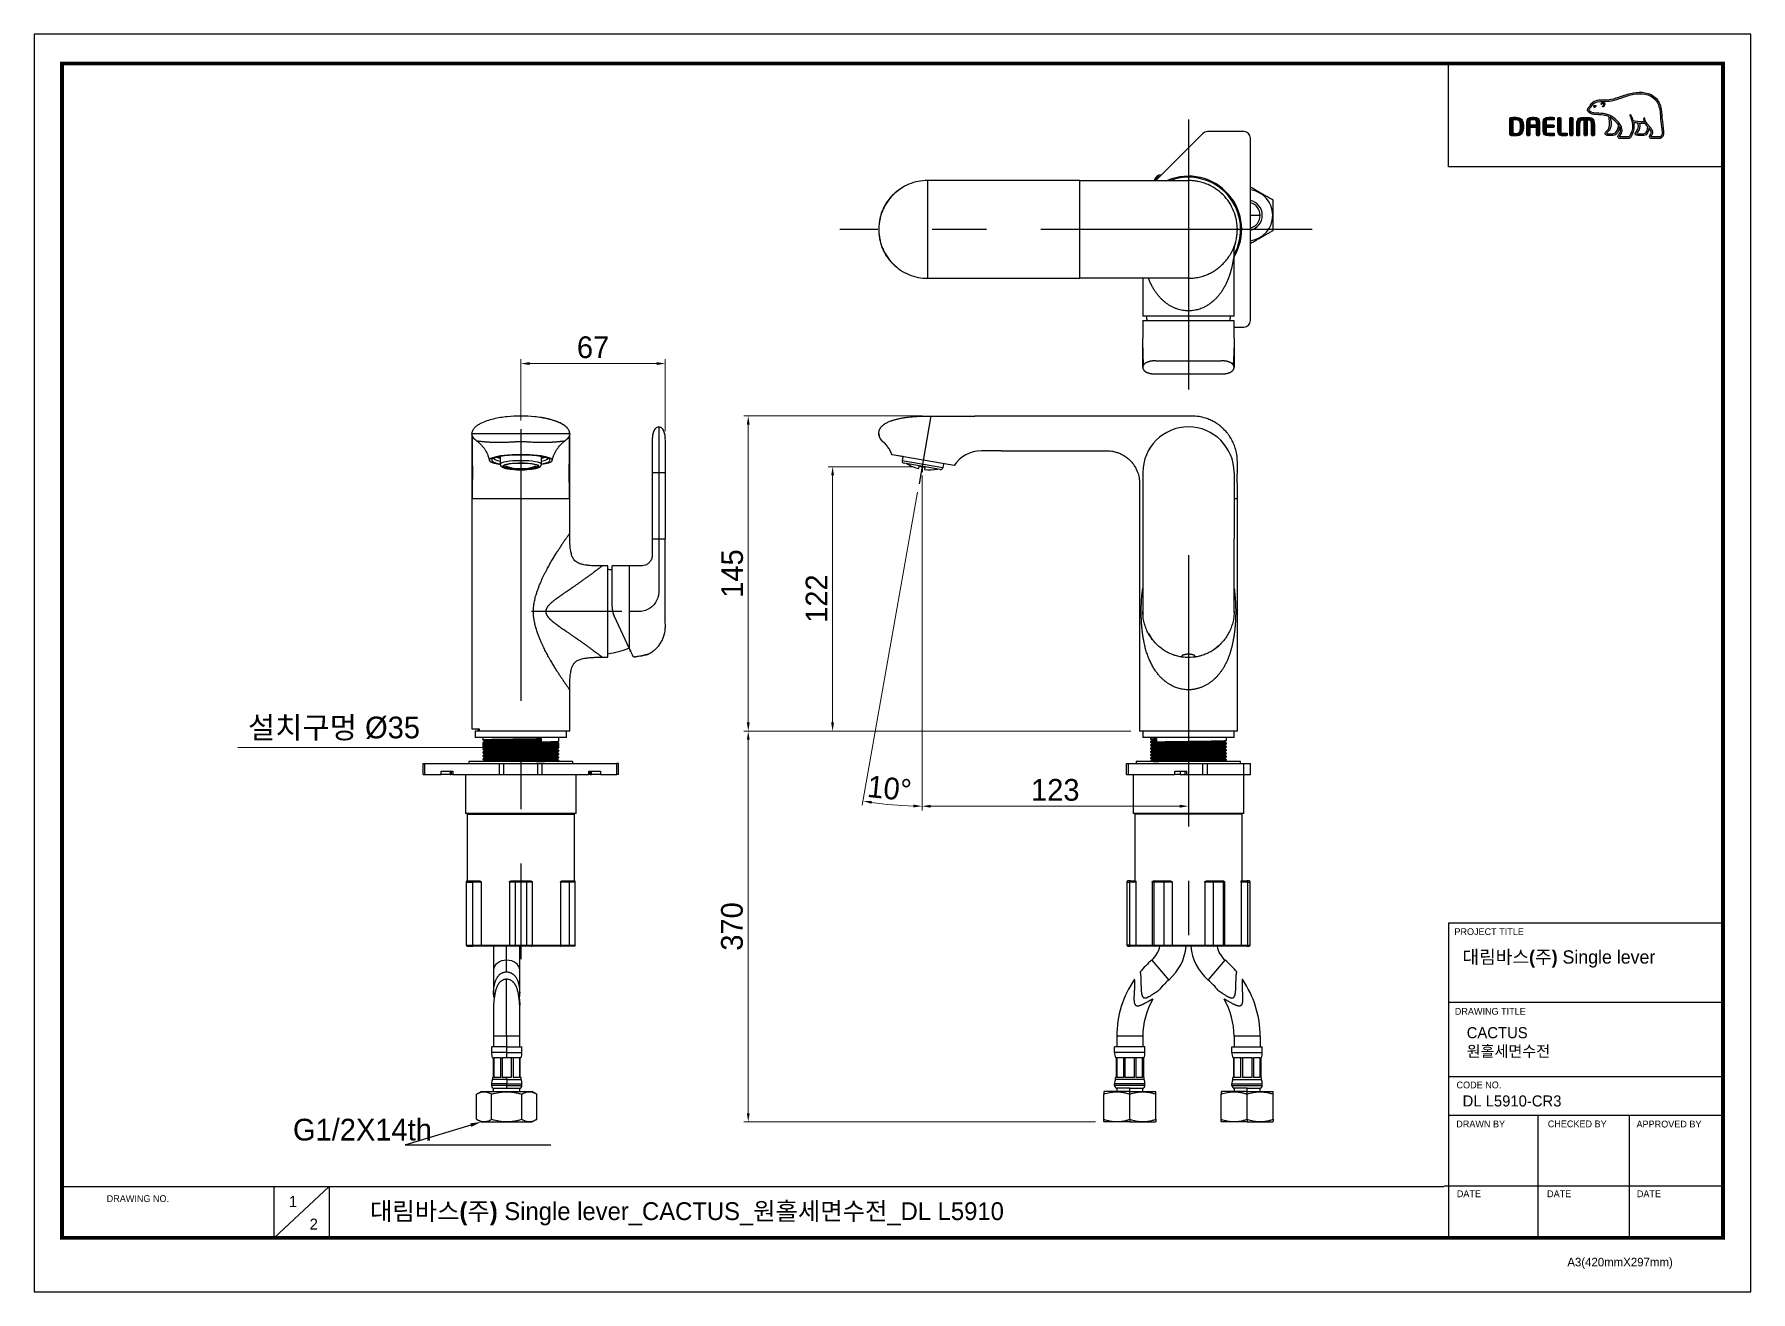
# Model space of a CAD drawing. Extents: x 0 to 790, y 0 to 579.
import ezdxf
from ezdxf import colors
from ezdxf.entities.mleader import LeaderData, LeaderLine
from ezdxf.math import Vec2, Vec3

# ---------------------------------------------------------------- set-up
doc = ezdxf.new("R2010")
doc.units = 0
doc.header["$LTSCALE"] = 10
doc.header["$MEASUREMENT"] = 0
doc.header["$PDMODE"] = 3
doc.header["$PDSIZE"] = -10
doc.linetypes.add('CENTER', pattern=[2, 1.25, -0.25, 0.25, -0.25])
doc.layers.get('0').update_dxf_attribs({"linetype": 'CONTINUOUS'})
doc.layers.get('DEFPOINTS').update_dxf_attribs({"linetype": 'CONTINUOUS'})
doc.layers.add('1', color=7, linetype='CONTINUOUS')
doc.layers.add('레이어 1', color=7, linetype='CONTINUOUS')
doc.layers.add('치수선', color=7, linetype='CONTINUOUS', lineweight=20)
doc.styles.add('Daelim Dimension', font='')
doc.styles.get('Daelim Dimension').set_extended_font_data('나눔고딕')
doc.dimstyles.new('DEFAULT', dxfattribs={"dimscale": 2, "dimtxt": 2, "dimasz": 2, "dimexe": 0, "dimexo": 2, "dimgap": 1, "dimtad": 1, "dimdec": 0, "dimzin": 9, "dimdsep": 46, "dimtxsty": 'Daelim Dimension', "dimcen": 0.5, "dimclrd": 5, "dimclre": 5, "dimclrt": 256, "dimadec": 1, "dimazin": 0, "dimtfac": 1, "dimtdec": 0, "dimtix": 1, "dimtmove": 0, "dimatfit": 3, "dimfxl": 1, "dimtolj": 1, "dimtzin": 1, "dimlwd": 9, "dimlwe": 9, "dimarcsym": 0})

msp = doc.modelspace()

# ---------------------------------------------------------------- texts
at = {"color": 5, "ltscale": 40, "style": 'Daelim Dimension'}
for s, height, p in [('PROJECT TITLE', 3.1171, (653.54, 164.16)), ('DRAWING TITLE', 3.1171, (653.73, 127.47)), ('CODE NO.', 3.117, (654.52, 93.6)), ('DRAWN BY', 3.117, (654.39, 75.63)), ('CHECKED BY', 3.117, (696.51, 75.68)), ('APPROVED BY', 3.1171, (737.35, 75.58)), ('DRAWING NO.', 3.1171, (33.3, 41.29)), ('DATE', 3.117, (654.64, 43.5)), ('DATE', 3.117, (696.18, 43.5)), ('DATE', 3.117, (737.5, 43.5)), ('A3(420mmX297mm)', 3.9341, (705.5, 11.66))]:
    msp.add_text(s, height=height, dxfattribs=at).set_placement(p)
at = {"attachment_point": 1, "style": 'Daelim Dimension'}
for s, insert, char_height, width in [('{\\fPretendard Variable SemiBold|b0|i0|c129|p2;\\C7;대림바스(주)} Single lever', (657.24, 157.12), 6.1103, 98.2071), (' CACTUS\\P 원홀세면수전 ', (657.3, 121.76), 5.101, 85.8447), ('DL L5910-CR3', (657.3, 90.34), 5.101, 85.8447), ('1', (117.12, 44.03), 5.1, 7.119), ('2', (126.69, 33.63), 5.1, 7.119)]:
    msp.add_mtext(s, dxfattribs=dict(at, insert=insert, char_height=char_height, width=width))
at = {"color": 2, "insert": (154.51, 41.16), "char_height": 8.198, "width": 362.8925, "attachment_point": 1, "style": 'Daelim Dimension'}
msp.add_mtext('{\\fPretendard Variable SemiBold|b0|i0|c129|p2;대림바스(주)} Single lever_CACTUS_원홀세면수전_DL L5910', dxfattribs=at)

# ---------------------------------------------------------------- blocks, each defined once
blk = doc.blocks.new('*D0')
at = {"color": 5, "lineweight": 9, "ltscale": 0.5, "transparency": 16777216}
for p, q in [((206.4, 250.52), (93.7, 250.52)), ((206.4, 252.63), (206.4, 250.52)), ((237.4, 250.52), (210.4, 250.52)), ((241.4, 252.63), (241.4, 250.52))]:
    blk.add_line(p, q, dxfattribs=at)
at = {"color": 5, "ltscale": 0.5, "transparency": 16777216}
for points in [[(210.4, 251.19), (210.4, 249.85), (206.4, 250.52)], [(237.4, 251.19), (237.4, 249.85), (241.4, 250.52)]]:
    blk.add_solid(points, dxfattribs=at)
at = {"layer": 'DEFPOINTS', "color": 0, "ltscale": 0.5, "transparency": 16777216}
for p in [(206.4, 248.63), (241.4, 250.52), (241.4, 248.63)]:
    blk.add_point(p, dxfattribs=at)
at = {"color": 7, "ltscale": 0.5, "transparency": 16777216, "insert": (137.89, 259.16), "char_height": 10, "attachment_point": 5, "style": 'Daelim Dimension'}
blk.add_mtext('\\A1;설치구멍 %%C35', dxfattribs=at)
blk = doc.blocks.new('*D2')
at = {"color": 5, "lineweight": 9, "ltscale": 0.5, "transparency": 16777216}
for p, q in [((408.55, 375.74), (408.55, 221.46)), ((531.14, 254.05), (531.14, 221.46)), ((412.55, 223.46), (527.14, 223.46))]:
    blk.add_line(p, q, dxfattribs=at)
at = {"color": 5, "ltscale": 0.5, "transparency": 16777216}
for points in [[(412.55, 224.13), (412.55, 222.79), (408.55, 223.46)], [(527.14, 224.13), (527.14, 222.79), (531.14, 223.46)]]:
    blk.add_solid(points, dxfattribs=at)
at = {"layer": 'DEFPOINTS', "color": 0, "ltscale": 0.5, "transparency": 16777216}
for p in [(408.55, 379.74), (531.14, 258.05), (531.14, 223.46)]:
    blk.add_point(p, dxfattribs=at)
at = {"color": 7, "ltscale": 0.5, "transparency": 16777216, "insert": (469.85, 230.91), "char_height": 10, "attachment_point": 5, "style": 'Daelim Dimension'}
blk.add_mtext('\\A1;123', dxfattribs=at)
blk = doc.blocks.new('*D3')
at = {"color": 5, "lineweight": 9, "ltscale": 0.5, "transparency": 16777216}
for p, q in [((404.55, 379.74), (365.37, 379.74)), ((367.37, 262.05), (367.37, 375.74)), ((504.64, 258.05), (365.37, 258.05))]:
    blk.add_line(p, q, dxfattribs=at)
at = {"color": 5, "ltscale": 0.5, "transparency": 16777216}
for points in [[(366.7, 375.74), (368.04, 375.74), (367.37, 379.74)], [(366.7, 262.05), (368.04, 262.05), (367.37, 258.05)]]:
    blk.add_solid(points, dxfattribs=at)
at = {"layer": 'DEFPOINTS', "color": 0, "ltscale": 0.5, "transparency": 16777216}
for p in [(367.37, 379.74), (408.55, 379.74), (508.64, 258.05)]:
    blk.add_point(p, dxfattribs=at)
at = {"color": 7, "ltscale": 0.5, "transparency": 16777216, "insert": (359.98, 319.01), "char_height": 10, "attachment_point": 5, "rotation": 90, "style": 'Daelim Dimension'}
blk.add_mtext('\\A1;122', dxfattribs=at)
blk = doc.blocks.new('*D4')
at = {"color": 5, "lineweight": 9, "ltscale": 0.5, "transparency": 16777216}
for p, q in [((408.55, 373.26), (408.55, 221.49)), ((406.45, 367.96), (381.05, 223.89))]:
    blk.add_line(p, q, dxfattribs=at)
blk.add_arc((408.55, 379.86), 156.37, 261.46565, 268.53435, dxfattribs=at)
at = {"color": 5, "ltscale": 0.5, "transparency": 16777216}
for points in [[(385.24, 224.56), (385.45, 225.88), (381.4, 225.86)], [(404.56, 224.2), (404.54, 222.87), (408.55, 223.49)]]:
    blk.add_solid(points, dxfattribs=at)
at = {"layer": 'DEFPOINTS', "color": 0, "ltscale": 0.5, "transparency": 16777216}
for p in [(412.65, 403.08), (408.55, 379.74), (407.15, 371.9), (408.55, 377.26), (399.46, 223.75)]:
    blk.add_point(p, dxfattribs=at)
at = {"color": 7, "ltscale": 0.5, "transparency": 16777216, "insert": (393.54, 231.65), "char_height": 10, "attachment_point": 5, "rotation": 354.21594, "style": 'Daelim Dimension'}
blk.add_mtext('\\A1;10%%D', dxfattribs=at)
blk = doc.blocks.new('*D5')
at = {"color": 5, "lineweight": 9, "ltscale": 0.5, "transparency": 16777216}
for p, q in [((223.89, 401.03), (223.89, 429.21)), ((227.89, 427.21), (286.39, 427.21)), ((290.39, 396.05), (290.39, 429.21))]:
    blk.add_line(p, q, dxfattribs=at)
at = {"color": 5, "ltscale": 0.5, "transparency": 16777216}
for points in [[(227.89, 427.88), (227.89, 426.55), (223.89, 427.21)], [(286.39, 427.88), (286.39, 426.55), (290.39, 427.21)]]:
    blk.add_solid(points, dxfattribs=at)
at = {"layer": 'DEFPOINTS', "color": 0, "ltscale": 0.5, "transparency": 16777216}
for p in [(290.39, 427.21), (223.89, 397.03), (290.39, 392.05)]:
    blk.add_point(p, dxfattribs=at)
at = {"color": 7, "ltscale": 0.5, "transparency": 16777216, "insert": (257.14, 434.66), "char_height": 10, "attachment_point": 5, "style": 'Daelim Dimension'}
blk.add_mtext('\\A1;67', dxfattribs=at)
blk = doc.blocks.new('*D6')
at = {"color": 5, "lineweight": 9, "ltscale": 0.5, "transparency": 16777216}
for p, q in [((390.21, 258.05), (326.55, 258.05)), ((328.55, 82.14), (328.55, 254.05)), ((488.36, 78.14), (326.55, 78.14))]:
    blk.add_line(p, q, dxfattribs=at)
at = {"color": 5, "ltscale": 0.5, "transparency": 16777216}
for points in [[(327.89, 254.05), (329.22, 254.05), (328.55, 258.05)], [(327.89, 82.14), (329.22, 82.14), (328.55, 78.14)]]:
    blk.add_solid(points, dxfattribs=at)
at = {"layer": 'DEFPOINTS', "color": 0, "ltscale": 0.5, "transparency": 16777216}
for p in [(328.55, 258.05), (394.21, 258.05), (492.36, 78.14)]:
    blk.add_point(p, dxfattribs=at)
at = {"color": 7, "ltscale": 0.5, "transparency": 16777216, "insert": (321.1, 168.1), "char_height": 10, "attachment_point": 5, "rotation": 90, "style": 'Daelim Dimension'}
blk.add_mtext('\\A1;370', dxfattribs=at)
blk = doc.blocks.new('*D1')
at = {"color": 5, "lineweight": 9, "ltscale": 0.5, "transparency": 16777216}
for p, q in [((408.65, 403.08), (326.55, 403.08)), ((328.55, 399.08), (328.55, 262.05)), ((418.44, 258.05), (326.55, 258.05))]:
    blk.add_line(p, q, dxfattribs=at)
at = {"color": 5, "ltscale": 0.5, "transparency": 16777216}
for points in [[(327.89, 399.08), (329.22, 399.08), (328.55, 403.08)], [(327.89, 262.05), (329.22, 262.05), (328.55, 258.05)]]:
    blk.add_solid(points, dxfattribs=at)
at = {"layer": 'DEFPOINTS', "color": 0, "ltscale": 0.5, "transparency": 16777216}
for p in [(412.65, 403.08), (328.55, 258.05), (422.44, 258.05)]:
    blk.add_point(p, dxfattribs=at)
at = {"color": 7, "ltscale": 0.5, "transparency": 16777216, "insert": (321.17, 330.56), "char_height": 10, "attachment_point": 5, "rotation": 90, "style": 'Daelim Dimension'}
blk.add_mtext('\\A1;145', dxfattribs=at)

# ---------------------------------------------------------------- dimensions: what is measured, and where the dimension line sits
at = {"color": 5, "ltscale": 0.5}
for base, p1, p2, picture, middle in [((290.39122496, 427.21398022), (223.89122496, 397.03284966), (290.39122496, 392.0526276), '*D5', (257.14122496, 434.65747092)), ((531.14, 223.46), (408.55, 379.74), (531.14, 258.05), '*D2', (469.85, 230.91))]:
    dim = msp.add_linear_dim(base=base, p1=p1, p2=p2, dimstyle='DEFAULT', override={"dimtxt": 5, "dimexe": 1, "dimdec": 0, "dimclrd": 5, "dimclre": 5, "dimclrt": 7}, dxfattribs=at)
    dim.commit()
    dim.dimension.update_dxf_attribs({"geometry": picture, "text_midpoint": middle})
dim = msp.add_linear_dim(base=(328.55, 258.05), p1=(412.65, 403.08), p2=(422.44, 258.05), angle=90, dimstyle='DEFAULT', override={"dimtxt": 5, "dimexe": 1, "dimdec": 0, "dimclrd": 5, "dimclre": 5, "dimclrt": 7}, dxfattribs=at)
dim.commit()
dim.dimension.update_dxf_attribs({"geometry": '*D1', "text_midpoint": (321.17, 330.56)})
dim = msp.add_angular_dim_2l(base=(399.46, 223.75), line1=((408.55, 379.74), (408.55, 377.26)), line2=((412.65, 403.08), (407.15, 371.9)), text='10%%D', dimstyle='DEFAULT', override={"dimtxt": 5, "dimexe": 1, "dimdec": 0, "dimclrd": 5, "dimclre": 5, "dimclrt": 7}, dxfattribs=at)
dim.commit()
dim.dimension.update_dxf_attribs({"geometry": '*D4', "text_midpoint": (392.79, 224.28), "dimtype": 130})
dim = msp.add_linear_dim(base=(367.37, 379.74), p1=(508.64, 258.05), p2=(408.55, 379.74), angle=90, dimstyle='DEFAULT', override={"dimtxt": 5, "dimexe": 1, "dimdec": 0, "dimclrd": 5, "dimclre": 5, "dimclrt": 7}, dxfattribs=at)
dim.commit()
dim.dimension.update_dxf_attribs({"geometry": '*D3', "text_midpoint": (367.37, 319.01), "dimtype": 128})
dim = msp.add_linear_dim(base=(241.4, 250.52), p1=(206.4, 248.63), p2=(241.4, 248.63), text='설치구멍 %%C<>', dimstyle='DEFAULT', override={"dimtxt": 5, "dimclrd": 5, "dimclre": 5, "dimclrt": 7}, dxfattribs=at)
dim.commit()
dim.dimension.update_dxf_attribs({"geometry": '*D0', "text_midpoint": (137.89, 250.52), "dimtype": 128})
dim = msp.add_linear_dim(base=(328.55, 258.05), p1=(492.36, 78.14), p2=(394.21, 258.05), angle=90, text='370', dimstyle='DEFAULT', override={"dimtxt": 5, "dimexe": 1, "dimdec": 0, "dimclrd": 5, "dimclre": 5, "dimclrt": 7}, dxfattribs=at)
dim.commit()
dim.dimension.update_dxf_attribs({"geometry": '*D6', "text_midpoint": (321.1, 168.1)})

# ---------------------------------------------------------------- hatches: boundary and pattern name
at = {"layer": '레이어 1'}
h = msp.add_hatch(color=5, dxfattribs=at)
h.dxf.hatch_style = 1
edge = h.paths.add_edge_path(flags=16)
edge.add_spline(control_points=[(748.67, 531.89), (748.33, 531.51), (747.9, 531.5), (747.88, 531.5), (747.88, 531.5), (744.41, 531.5), (744.41, 531.5), (744.29, 531.5), (744.19, 531.53), (744.13, 531.6), (744.07, 531.65), (744.05, 531.73), (744.05, 531.82), (744.05, 532.02), (744.19, 532.2), (744.34, 532.39), (744.48, 532.57), (744.62, 532.74), (744.69, 532.95), (744.88, 533.46), (744.86, 534), (744.64, 534.48), (744.23, 535.35), (743.62, 536.03), (743.03, 536.69), (743.03, 536.69), (742.83, 536.91), (742.83, 536.91), (742.07, 537.77), (741.28, 538.65), (741.22, 539.84), (741.2, 540.08), (741.09, 540.22), (740.94, 540.21), (740.94, 540.21), (740.72, 540.11), (740.71, 540.11), (740.65, 540.04), (740.62, 539.94), (740.62, 539.83), (740.62, 539.83), (740.62, 539.79), (740.62, 539.79), (740.65, 539.35), (740.75, 538.93), (740.93, 538.49), (740.93, 538.49), (740.95, 538.45), (740.95, 538.45), (740.95, 538.45), (740.9, 538.44), (740.9, 538.44), (738.68, 538.36), (736.5, 538.78), (735.86, 538.93), (735.46, 540.52), (734.82, 541.57), (734.8, 541.62), (734.75, 541.7), (734.67, 541.77), (734.59, 541.79), (734.59, 541.79), (734.4, 541.76), (734.38, 541.76), (734.36, 541.73), (734.33, 541.69), (734.26, 541.59), (734.26, 541.59), (734.25, 541.51), (734.25, 541.51), (734.25, 541.51), (734.31, 541.3), (734.31, 541.3), (734.36, 541.22), (735.5, 539.22), (735.5, 536.57), (735.5, 534.94), (735.07, 533.4), (734.22, 531.99), (734.02, 531.65), (733.75, 531.5), (733.36, 531.5), (733.36, 531.5), (729.94, 531.5), (729.94, 531.5), (729.83, 531.5), (729.59, 531.58), (729.59, 531.83), (729.59, 531.96), (729.72, 532.19), (729.93, 532.42), (731.35, 534.01), (730.53, 536.48), (729.17, 538.11), (727.85, 539.68), (725.7, 541.66), (722.94, 542.16), (721.96, 542.33), (720.35, 542.42), (719.05, 542.5), (719.05, 542.5), (717.74, 542.58), (717.74, 542.58), (717.06, 542.63), (715.95, 543.04), (715.61, 543.68), (715.47, 543.95), (715.48, 544.22), (715.66, 544.53), (715.78, 544.72), (715.93, 544.88), (716.13, 545.07), (716.34, 545.29), (716.56, 545.52), (716.74, 545.82), (716.74, 545.82), (716.79, 545.91), (716.79, 545.91), (717.45, 547.17), (718.8, 547.84), (720.83, 547.89), (720.83, 547.89), (721.97, 547.9), (721.97, 547.9), (723.22, 547.91), (724.64, 547.92), (725.8, 548.17), (727.44, 548.52), (729.09, 549.08), (730.54, 549.58), (730.54, 549.58), (730.58, 549.59), (730.58, 549.59), (732.38, 550.21), (734.23, 550.84), (736.13, 551.15), (739.17, 551.65), (743.34, 551.63), (745.96, 548.69), (747.17, 547.33), (747.92, 545.45), (748.18, 543.12), (748.18, 543.12), (748.17, 543.12), (748.16, 543.13), (748.18, 543.08), (748.2, 542.82), (748.31, 541.34), (748.34, 540.62), (748.37, 539.88), (748.56, 538.51), (748.56, 538.51), (749.09, 533.93), (749.09, 533.93), (749.09, 533.93), (749.12, 533.37), (749.12, 533.37), (749.12, 532.71), (748.97, 532.21), (748.67, 531.89)], knot_values=[0, 0, 0, 0, 1, 1, 1, 2, 2, 2, 3, 3, 3, 4, 4, 4, 5, 5, 5, 6, 6, 6, 7, 7, 7, 8, 8, 8, 9, 9, 9, 10, 10, 10, 11, 11, 11, 12, 12, 12, 13, 13, 13, 14, 14, 14, 15, 15, 15, 16, 16, 16, 17, 17, 17, 18, 18, 18, 19, 19, 19, 20, 20, 20, 21, 21, 21, 22, 22, 22, 23, 23, 23, 24, 24, 24, 25, 25, 25, 26, 26, 26, 27, 27, 27, 28, 28, 28, 29, 29, 29, 30, 30, 30, 31, 31, 31, 32, 32, 32, 33, 33, 33, 34, 34, 34, 35, 35, 35, 36, 36, 36, 37, 37, 37, 38, 38, 38, 39, 39, 39, 40, 40, 40, 41, 41, 41, 42, 42, 42, 43, 43, 43, 44, 44, 44, 45, 45, 45, 46, 46, 46, 47, 47, 47, 48, 48, 48, 49, 49, 49, 50, 50, 50, 51, 51, 51, 52, 52, 52, 53, 53, 53, 53], degree=3, periodic=0)
edge = h.paths.add_edge_path(flags=16)
edge.add_spline(control_points=[(740.67, 532.88), (740.67, 532.88), (737.84, 532.88), (737.84, 532.88), (737.63, 532.88), (737.47, 533.04), (737.47, 533.26), (737.47, 533.41), (737.6, 533.59), (737.72, 533.72), (738.29, 534.27), (738.88, 535.03), (738.88, 536.47), (738.88, 536.47), (738.84, 537.12), (738.84, 537.13), (738.84, 537.13), (738.74, 537.76), (738.74, 537.76), (738.74, 537.76), (738.73, 537.8), (738.73, 537.8), (738.73, 537.8), (738.77, 537.8), (738.77, 537.8), (739.3, 537.76), (740.33, 537.7), (741.31, 537.75), (741.55, 537.35), (741.95, 536.85), (742.54, 536.17), (742.51, 535.83), (742.23, 532.88), (740.67, 532.88)], knot_values=[0, 0, 0, 0, 1, 1, 1, 2, 2, 2, 3, 3, 3, 4, 4, 4, 5, 5, 5, 6, 6, 6, 7, 7, 7, 8, 8, 8, 9, 9, 9, 10, 10, 10, 11, 11, 11, 11], degree=3, periodic=0)
edge = h.paths.add_edge_path(flags=16)
edge.add_spline(control_points=[(726.49, 532.88), (726.49, 532.88), (724.01, 532.88), (724.01, 532.88), (723.82, 532.88), (723.62, 533.03), (723.62, 533.26), (723.62, 533.39), (723.74, 533.56), (723.95, 533.73), (724.58, 534.23), (725.53, 534.99), (725.63, 537.08), (725.63, 537.08), (725.65, 537.65), (725.65, 537.65), (725.65, 538.54), (725.44, 539.61), (725.25, 540.57), (725.25, 540.57), (725.22, 540.67), (725.22, 540.67), (725.22, 540.67), (725.3, 540.6), (725.3, 540.6), (725.67, 540.38), (727.69, 539), (729.13, 536.97), (729.01, 536.01), (728.47, 532.88), (726.49, 532.88)], knot_values=[0, 0, 0, 0, 1, 1, 1, 2, 2, 2, 3, 3, 3, 4, 4, 4, 5, 5, 5, 6, 6, 6, 7, 7, 7, 8, 8, 8, 9, 9, 9, 10, 10, 10, 10], degree=3, periodic=0)
edge = h.paths.add_edge_path()
edge.add_spline(control_points=[(749.79, 534), (749.79, 534), (749.26, 538.61), (749.26, 538.61), (749.06, 539.98), (749.04, 540.72), (749.01, 541.37), (749.01, 541.37), (748.88, 543.19), (748.88, 543.19), (748.6, 545.67), (747.8, 547.68), (746.49, 549.15), (743.65, 552.34), (739.23, 552.37), (736.01, 551.84), (734.04, 551.52), (732.16, 550.87), (730.34, 550.25), (730.34, 550.25), (730.28, 550.23), (730.28, 550.23), (728.86, 549.74), (727.24, 549.19), (725.65, 548.85), (724.57, 548.62), (723.2, 548.61), (722, 548.6), (722, 548.6), (720.8, 548.59), (720.8, 548.59), (718.51, 548.53), (716.95, 547.74), (716.16, 546.23), (716.16, 546.23), (716.13, 546.16), (716.13, 546.16), (716, 545.94), (715.8, 545.74), (715.63, 545.57), (715.44, 545.38), (715.22, 545.16), (715.06, 544.88), (714.89, 544.6), (714.81, 544.32), (714.81, 544.04), (714.81, 543.81), (714.87, 543.58), (714.99, 543.36), (715.47, 542.44), (716.86, 541.94), (717.69, 541.88), (717.69, 541.88), (718.91, 541.8), (718.94, 541.8), (720.16, 541.73), (721.84, 541.64), (722.81, 541.46), (723.38, 541.36), (724.03, 541.16), (724.63, 540.88), (724.67, 540.72), (724.98, 539.34), (724.98, 537.65), (724.98, 537.65), (724.97, 537.11), (724.97, 537.11), (724.88, 535.32), (724.1, 534.7), (723.53, 534.24), (723.47, 534.19), (722.96, 533.77), (722.92, 533.26), (722.9, 532.98), (722.98, 532.71), (723.16, 532.53), (723.34, 532.32), (723.63, 532.22), (724.01, 532.22), (724.01, 532.22), (726.49, 532.22), (726.49, 532.22), (728.35, 532.22), (729.26, 534.22), (729.54, 536.09), (729.54, 536.09), (729.55, 536.35), (729.55, 536.35), (729.55, 536.35), (729.63, 536.22), (729.63, 536.22), (729.86, 535.69), (730.01, 535.06), (730.01, 534.58), (730.01, 533.91), (729.8, 533.33), (729.41, 532.89), (729.31, 532.79), (728.81, 532.28), (728.81, 531.76), (728.81, 531.76), (728.82, 531.68), (728.82, 531.68), (728.89, 531.07), (729.38, 530.8), (729.83, 530.8), (729.83, 530.8), (733.36, 530.8), (733.36, 530.8), (733.99, 530.8), (734.5, 531.09), (734.83, 531.63), (735.72, 533.12), (736.18, 534.73), (736.18, 536.43), (736.18, 536.96), (736.13, 537.53), (736.03, 538.12), (736.03, 538.12), (736.02, 538.16), (736.02, 538.16), (736.02, 538.16), (736.07, 538.15), (736.07, 538.15), (736.49, 538.07), (737.17, 537.95), (738.02, 537.86), (738.02, 537.86), (738.04, 537.86), (738.04, 537.86), (738.04, 537.86), (738.15, 537.21), (738.15, 537.21), (738.15, 537.21), (738.18, 537.06), (738.18, 537.06), (738.18, 537.06), (738.21, 536.49), (738.21, 536.49), (738.21, 535.11), (737.59, 534.52), (737.26, 534.2), (737.25, 534.19), (736.78, 533.72), (736.73, 533.3), (736.73, 533.3), (736.72, 533.17), (736.72, 533.17), (736.72, 533.04), (736.75, 532.78), (736.98, 532.54), (737.19, 532.32), (737.5, 532.22), (737.92, 532.22), (737.92, 532.22), (740.67, 532.22), (740.67, 532.22), (742.33, 532.22), (742.84, 534.34), (743.04, 535.53), (743.04, 535.53), (743.05, 535.65), (743.05, 535.65), (743.05, 535.65), (743.11, 535.56), (743.11, 535.56), (743.5, 535.07), (743.84, 534.52), (744, 534.18), (744.08, 534.01), (744.13, 533.81), (744.13, 533.61), (744.13, 533.61), (744.07, 533.22), (744.07, 533.22), (744, 533), (743.86, 532.8), (743.71, 532.61), (743.5, 532.33), (743.28, 532.05), (743.28, 531.7), (743.28, 531.7), (743.3, 531.51), (743.3, 531.51), (743.4, 531.05), (743.77, 530.8), (744.35, 530.8), (744.35, 530.8), (747.88, 530.8), (747.88, 530.8), (747.95, 530.8), (748.64, 530.82), (749.18, 531.4), (749.61, 531.87), (749.82, 532.51), (749.82, 533.36), (749.82, 533.36), (749.79, 534), (749.79, 534)], knot_values=[0, 0, 0, 0, 1, 1, 1, 2, 2, 2, 3, 3, 3, 4, 4, 4, 5, 5, 5, 6, 6, 6, 7, 7, 7, 8, 8, 8, 9, 9, 9, 10, 10, 10, 11, 11, 11, 12, 12, 12, 13, 13, 13, 14, 14, 14, 15, 15, 15, 16, 16, 16, 17, 17, 17, 18, 18, 18, 19, 19, 19, 20, 20, 20, 21, 21, 21, 22, 22, 22, 23, 23, 23, 24, 24, 24, 25, 25, 25, 26, 26, 26, 27, 27, 27, 28, 28, 28, 29, 29, 29, 30, 30, 30, 31, 31, 31, 32, 32, 32, 33, 33, 33, 34, 34, 34, 35, 35, 35, 36, 36, 36, 37, 37, 37, 38, 38, 38, 39, 39, 39, 40, 40, 40, 41, 41, 41, 42, 42, 42, 43, 43, 43, 44, 44, 44, 45, 45, 45, 46, 46, 46, 47, 47, 47, 48, 48, 48, 49, 49, 49, 50, 50, 50, 51, 51, 51, 52, 52, 52, 53, 53, 53, 54, 54, 54, 55, 55, 55, 56, 56, 56, 57, 57, 57, 58, 58, 58, 59, 59, 59, 60, 60, 60, 61, 61, 61, 62, 62, 62, 63, 63, 63, 64, 64, 64, 65, 65, 65, 66, 66, 66, 66], degree=3, periodic=0)
edge = h.paths.add_edge_path(flags=0)
edge.add_spline(control_points=[(717.63, 545.9), (717.63, 545.9), (718.15, 546.14), (718.78, 545.89), (718.78, 545.89), (718.86, 545.86), (718.76, 545.71), (718.45, 545.3), (718.14, 545.21), (718.14, 545.21), (718.14, 545.21), (717.92, 545.13), (717.8, 545.28), (717.55, 545.57), (717.54, 545.74), (717.54, 545.74), (717.54, 545.74), (717.51, 545.87), (717.63, 545.9)], knot_values=[0, 0, 0, 0, 1, 1, 1, 2, 2, 2, 3, 3, 3, 4, 4, 4, 5, 5, 5, 6, 6, 6, 6], degree=3, periodic=0)
edge = h.paths.add_edge_path(flags=0)
edge.add_spline(control_points=[(721.02, 546.85), (720.94, 546.76), (720.94, 546.62), (721.02, 546.55), (721.1, 546.48), (721.24, 546.5), (721.31, 546.58), (721.35, 546.62), (721.78, 547.12), (722.14, 546.87), (722.27, 546.77), (722.33, 546.64), (722.31, 546.46), (722.28, 546.18), (722.03, 545.86), (721.86, 545.76), (721.77, 545.7), (721.7, 545.57), (721.75, 545.47), (721.79, 545.37), (721.92, 545.34), (722.02, 545.39), (722.33, 545.54), (722.71, 546.02), (722.76, 546.48), (722.8, 546.79), (722.66, 547.05), (722.41, 547.22), (721.86, 547.61), (721.25, 547.09), (721.02, 546.85)], knot_values=[0, 0, 0, 0, 1, 1, 1, 2, 2, 2, 3, 3, 3, 4, 4, 4, 5, 5, 5, 6, 6, 6, 7, 7, 7, 8, 8, 8, 9, 9, 9, 10, 10, 10, 10], degree=3, periodic=0)
edge = h.paths.add_edge_path(flags=0)
edge.add_spline(control_points=[(720.95, 546.47), (720.95, 546.47), (720.95, 546.47), (720.95, 546.47), (720.95, 546.47), (720.95, 546.47), (720.95, 546.47)], knot_values=[0, 0, 0, 0, 1, 1, 1, 2, 2, 2, 2], degree=3, periodic=0)
h = msp.add_hatch(color=5, dxfattribs=at)
h.dxf.hatch_style = 2
edge = h.paths.add_edge_path()
edge.add_spline(control_points=[(717.63, 545.9), (717.63, 545.9), (718.15, 546.14), (718.78, 545.89), (718.78, 545.89), (718.86, 545.86), (718.76, 545.71), (718.45, 545.3), (718.14, 545.21), (718.14, 545.21), (718.14, 545.21), (717.92, 545.13), (717.8, 545.28), (717.55, 545.57), (717.54, 545.74), (717.54, 545.74), (717.54, 545.74), (717.51, 545.87), (717.63, 545.9)], knot_values=[0, 0, 0, 0, 1, 1, 1, 2, 2, 2, 3, 3, 3, 4, 4, 4, 5, 5, 5, 6, 6, 6, 6], degree=3, periodic=0)
h = msp.add_hatch(color=5, dxfattribs=at)
h.dxf.hatch_style = 2
edge = h.paths.add_edge_path()
edge.add_spline(control_points=[(721.02, 546.85), (720.94, 546.76), (720.94, 546.62), (721.02, 546.55), (721.1, 546.48), (721.24, 546.5), (721.31, 546.58), (721.35, 546.62), (721.78, 547.12), (722.14, 546.87), (722.27, 546.77), (722.33, 546.64), (722.31, 546.46), (722.28, 546.18), (722.03, 545.86), (721.86, 545.76), (721.77, 545.7), (721.7, 545.57), (721.75, 545.47), (721.79, 545.37), (721.92, 545.34), (722.02, 545.39), (722.33, 545.54), (722.71, 546.02), (722.76, 546.48), (722.8, 546.79), (722.66, 547.05), (722.41, 547.22), (721.86, 547.61), (721.25, 547.09), (721.02, 546.85)], knot_values=[0, 0, 0, 0, 1, 1, 1, 2, 2, 2, 3, 3, 3, 4, 4, 4, 5, 5, 5, 6, 6, 6, 7, 7, 7, 8, 8, 8, 9, 9, 9, 10, 10, 10, 10], degree=3, periodic=0)
h = msp.add_hatch(color=5, dxfattribs=at)
h.dxf.hatch_style = 2
edge = h.paths.add_edge_path()
edge.add_spline(control_points=[(683.97, 535.57), (683.97, 533.96), (683.24, 533.18), (681.73, 533.18), (681.73, 533.18), (680.69, 533.2), (680.43, 533.2), (680.43, 533.2), (680.43, 539.37), (680.43, 539.37), (680.96, 539.42), (681.72, 539.43), (681.73, 539.43), (683.28, 539.43), (683.97, 538.7), (683.97, 537.04), (683.97, 537.04), (683.97, 535.57), (683.97, 535.57)], knot_values=[0, 0, 0, 0, 1, 1, 1, 2, 2, 2, 3, 3, 3, 4, 4, 4, 5, 5, 5, 6, 6, 6, 6], degree=3, periodic=0)
edge = h.paths.add_edge_path()
edge.add_spline(control_points=[(681.73, 540.59), (680.89, 540.59), (679.8, 540.54), (679.44, 540.48), (679.22, 540.45), (679.08, 540.28), (679.08, 540.06), (679.08, 540.06), (679.08, 532.55), (679.08, 532.55), (679.08, 532.32), (679.22, 532.16), (679.46, 532.13), (679.79, 532.07), (680.88, 532.02), (681.73, 532.02), (684.07, 532.02), (685.31, 533.25), (685.31, 535.57), (685.31, 535.57), (685.31, 537.04), (685.31, 537.04), (685.31, 539.36), (684.07, 540.59), (681.73, 540.59)], knot_values=[0, 0, 0, 0, 1, 1, 1, 2, 2, 2, 3, 3, 3, 4, 4, 4, 5, 5, 5, 6, 6, 6, 7, 7, 7, 8, 8, 8, 8], degree=3, periodic=0)
h = msp.add_hatch(color=5, dxfattribs=at)
h.dxf.hatch_style = 2
edge = h.paths.add_edge_path()
edge.add_spline(control_points=[(691.35, 537.05), (691.35, 537.05), (688.19, 537.05), (688.19, 537.05), (688.19, 537.17), (688.19, 538.18), (688.19, 538.18), (688.19, 539.23), (688.5, 539.41), (689.44, 539.41), (689.44, 539.41), (690.1, 539.41), (690.1, 539.41), (691.04, 539.41), (691.35, 539.23), (691.35, 538.18), (691.35, 538.18), (691.35, 537.17), (691.35, 537.05)], knot_values=[0, 0, 0, 0, 1, 1, 1, 2, 2, 2, 3, 3, 3, 4, 4, 4, 5, 5, 5, 6, 6, 6, 6], degree=3, periodic=0)
edge = h.paths.add_edge_path()
edge.add_spline(control_points=[(690.1, 540.59), (690.1, 540.59), (689.44, 540.59), (689.44, 540.59), (687.65, 540.59), (686.86, 539.85), (686.86, 538.18), (686.86, 538.18), (686.86, 532.47), (686.86, 532.47), (686.86, 532.26), (687.02, 532.09), (687.21, 532.09), (687.21, 532.09), (687.84, 532.09), (687.84, 532.09), (688.06, 532.09), (688.19, 532.28), (688.19, 532.47), (688.19, 532.47), (688.19, 535.75), (688.19, 535.88), (688.19, 535.88), (691.35, 535.88), (691.35, 535.88), (691.35, 535.75), (691.35, 532.47), (691.35, 532.47), (691.35, 532.26), (691.51, 532.09), (691.71, 532.09), (691.71, 532.09), (692.33, 532.09), (692.33, 532.09), (692.54, 532.09), (692.69, 532.29), (692.69, 532.47), (692.69, 532.47), (692.69, 538.18), (692.69, 538.18), (692.69, 539.85), (691.89, 540.59), (690.1, 540.59)], knot_values=[0, 0, 0, 0, 1, 1, 1, 2, 2, 2, 3, 3, 3, 4, 4, 4, 5, 5, 5, 6, 6, 6, 7, 7, 7, 8, 8, 8, 9, 9, 9, 10, 10, 10, 11, 11, 11, 12, 12, 12, 13, 13, 13, 14, 14, 14, 14], degree=3, periodic=0)
h = msp.add_hatch(color=5, dxfattribs=at)
h.dxf.hatch_style = 2
edge = h.paths.add_edge_path()
edge.add_spline(control_points=[(694.39, 538.41), (694.39, 538.41), (694.39, 534.2), (694.39, 534.2), (694.39, 532.73), (695.23, 532.02), (696.96, 532.02), (697.72, 532.02), (698.76, 532.03), (699.17, 532.07), (699.17, 532.07), (699.38, 532.09), (699.38, 532.09), (699.38, 532.09), (699.44, 532.1), (699.44, 532.1), (699.44, 532.1), (699.44, 533.22), (699.44, 533.22), (699.44, 533.22), (696.97, 533.22), (696.97, 533.22), (695.73, 533.22), (695.73, 533.57), (695.73, 534.2), (695.73, 534.2), (695.73, 535.76), (695.73, 535.88), (695.86, 535.88), (699.05, 535.88), (699.05, 535.88), (699.26, 535.88), (699.43, 536.05), (699.43, 536.25), (699.43, 536.25), (699.43, 536.67), (699.43, 536.67), (699.43, 536.88), (699.26, 537.04), (699.05, 537.04), (699.05, 537.04), (695.86, 537.04), (695.73, 537.04), (695.73, 537.16), (695.73, 538.41), (695.73, 538.41), (695.73, 539.04), (695.73, 539.39), (696.97, 539.39), (696.97, 539.39), (699.43, 539.38), (699.43, 539.38), (699.43, 539.38), (699.43, 540.5), (699.43, 540.5), (699.43, 540.5), (699.17, 540.53), (699.17, 540.53), (698.69, 540.57), (697.57, 540.59), (696.96, 540.59), (695.23, 540.59), (694.39, 539.88), (694.39, 538.41)], knot_values=[0, 0, 0, 0, 1, 1, 1, 2, 2, 2, 3, 3, 3, 4, 4, 4, 5, 5, 5, 6, 6, 6, 7, 7, 7, 8, 8, 8, 9, 9, 9, 10, 10, 10, 11, 11, 11, 12, 12, 12, 13, 13, 13, 14, 14, 14, 15, 15, 15, 16, 16, 16, 17, 17, 17, 18, 18, 18, 19, 19, 19, 20, 20, 20, 21, 21, 21, 21], degree=3, periodic=0)
h = msp.add_hatch(color=5, dxfattribs=at)
h.dxf.hatch_style = 2
edge = h.paths.add_edge_path()
edge.add_spline(control_points=[(701.58, 540.52), (701.37, 540.52), (701.2, 540.35), (701.2, 540.14), (701.2, 540.14), (701.2, 534.2), (701.2, 534.2), (701.2, 532.27), (702.52, 532.02), (703.67, 532.02), (704.51, 532.02), (704.73, 532.05), (704.98, 532.1), (704.98, 532.1), (705.13, 532.12), (705.13, 532.12), (705.12, 532.12), (705.32, 532.14), (705.32, 532.14), (705.32, 532.14), (705.38, 532.15), (705.38, 532.15), (705.38, 532.15), (705.38, 533.22), (705.38, 533.22), (705.38, 533.22), (703.68, 533.22), (703.68, 533.22), (702.54, 533.22), (702.54, 533.65), (702.54, 534.07), (702.54, 534.07), (702.54, 540.14), (702.54, 540.14), (702.54, 540.35), (702.36, 540.52), (702.16, 540.52), (702.16, 540.52), (701.58, 540.52), (701.58, 540.52)], knot_values=[0, 0, 0, 0, 1, 1, 1, 2, 2, 2, 3, 3, 3, 4, 4, 4, 5, 5, 5, 6, 6, 6, 7, 7, 7, 8, 8, 8, 9, 9, 9, 10, 10, 10, 11, 11, 11, 12, 12, 12, 13, 13, 13, 13], degree=3, periodic=0)
h = msp.add_hatch(color=5, dxfattribs=at)
h.dxf.hatch_style = 2
edge = h.paths.add_edge_path()
edge.add_spline(control_points=[(707.03, 540.52), (706.81, 540.52), (706.68, 540.33), (706.68, 540.15), (706.68, 540.15), (706.68, 532.47), (706.68, 532.47), (706.68, 532.26), (706.84, 532.09), (707.03, 532.09), (707.03, 532.09), (707.66, 532.09), (707.66, 532.09), (707.88, 532.09), (708.01, 532.28), (708.01, 532.47), (708.01, 532.47), (708.01, 540.15), (708.01, 540.15), (708.01, 540.36), (707.86, 540.52), (707.66, 540.52), (707.66, 540.52), (707.03, 540.52), (707.03, 540.52)], knot_values=[0, 0, 0, 0, 1, 1, 1, 2, 2, 2, 3, 3, 3, 4, 4, 4, 5, 5, 5, 6, 6, 6, 7, 7, 7, 8, 8, 8, 8], degree=3, periodic=0)
h = msp.add_hatch(color=5, dxfattribs=at)
h.dxf.hatch_style = 2
edge = h.paths.add_edge_path()
edge.add_spline(control_points=[(709.81, 537.2), (709.81, 537.2), (709.81, 532.47), (709.81, 532.47), (709.81, 532.26), (709.97, 532.09), (710.17, 532.09), (710.17, 532.09), (710.8, 532.09), (710.8, 532.09), (711.03, 532.09), (711.16, 532.28), (711.16, 532.47), (711.16, 532.47), (711.16, 537.08), (711.16, 537.08), (711.16, 539.12), (711.51, 539.31), (713.23, 539.32), (713.23, 539.19), (713.23, 532.47), (713.23, 532.47), (713.23, 532.25), (713.38, 532.09), (713.58, 532.09), (713.58, 532.09), (714.2, 532.09), (714.2, 532.09), (714.43, 532.09), (714.56, 532.28), (714.56, 532.47), (714.56, 532.47), (714.56, 539.17), (714.56, 539.3), (715.37, 539.3), (715.93, 539.24), (716.24, 538.93), (716.56, 538.61), (716.62, 538.01), (716.62, 537.08), (716.62, 537.08), (716.62, 532.47), (716.62, 532.47), (716.62, 532.26), (716.79, 532.09), (716.98, 532.09), (716.98, 532.09), (717.62, 532.09), (717.62, 532.09), (717.84, 532.09), (717.98, 532.29), (717.98, 532.47), (717.98, 532.47), (717.98, 537.2), (717.98, 537.2), (717.98, 540.07), (716.96, 540.55), (713.9, 540.55), (710.83, 540.55), (709.81, 540.07), (709.81, 537.2)], knot_values=[0, 0, 0, 0, 1, 1, 1, 2, 2, 2, 3, 3, 3, 4, 4, 4, 5, 5, 5, 6, 6, 6, 7, 7, 7, 8, 8, 8, 9, 9, 9, 10, 10, 10, 11, 11, 11, 12, 12, 12, 13, 13, 13, 14, 14, 14, 15, 15, 15, 16, 16, 16, 17, 17, 17, 18, 18, 18, 19, 19, 19, 20, 20, 20, 20], degree=3, periodic=0)

# ---------------------------------------------------------------- linework, layer by layer
at = {"color": 5, "ltscale": 0.5}
for p, q in [((650.86, 517.77), (650.86, 565.32)), ((650.86, 169.65), (650.86, 24.02))]:
    msp.add_line(p, q, dxfattribs=at)
at = {"color": 5}
for p, q in [((726.38, 532.22), (726.38, 532.22)), ((12.7, 48.49), (648.72, 48.49))]:
    msp.add_line(p, q, dxfattribs=at)
at = {"color": 5, "ltscale": 40}
for p, q in [((777.1, 517.77), (650.86, 517.77)), ((777.1, 169.65), (650.86, 169.65)), ((777.1, 133.17), (650.86, 133.17)), ((777.1, 133.17), (650.86, 133.17)), ((777.1, 98.84), (650.86, 98.84)), ((777.1, 98.84), (650.86, 98.84)), ((777.1, 81.14), (650.86, 81.14)), ((777.1, 81.14), (650.86, 81.14)), ((691.87, 81.14), (691.87, 24.78)), ((733.95, 81.14), (733.95, 24.78)), ((110.19, 48.49), (110.19, 24.69)), ((110.19, 48.49), (110.19, 24.69)), ((135.67, 48.49), (110.19, 24.69)), ((135.67, 48.49), (110.19, 24.69)), ((135.67, 48.49), (135.67, 24.69)), ((135.67, 48.49), (135.67, 24.69)), ((777.1, 48.58), (648.87, 48.58)), ((777.1, 48.58), (651.85, 48.58)), ((777.1, 24.78), (668.91, 24.78))]:
    msp.add_line(p, q, dxfattribs=at)
at = {"ltscale": 0.5}
msp.add_lwpolyline([(0, 0), (789.88, 0), (789.88, 578.76), (0, 578.76)], close=True, dxfattribs=at)
at = {"color": 5, "linetype": 'ByBlock', "lineweight": 200, "const_width": 1.82}
msp.add_lwpolyline([(12.7, 24.78), (777.1, 24.78), (777.1, 565.32), (12.7, 565.32)], close=True, dxfattribs=at)
at = {"layer": '1', "color": 1, "linetype": 'CENTER', "lineweight": -3, "ltscale": 10}
for p, q in [((531.14, 539.49), (531.14, 415.27)), ((588.14, 488.96), (370.63, 488.96)), ((412.65, 403.08), (407.15, 371.9)), ((223.89, 397.03), (223.89, 153.05)), ((531.14, 339.05), (531.14, 149.15)), ((270.39, 313.05), (228.82, 313.05))]:
    msp.add_line(p, q, dxfattribs=at)
at = {"layer": '1', "color": 7, "linetype": 'Continuous', "lineweight": -3}
for p, q in [((537.76, 533.08), (516.14, 511.46)), ((556.64, 533.96), (539.88, 533.96)), ((559.64, 446.96), (559.64, 530.96)), ((481.14, 511.46), (411.14, 511.46)), ((531.14, 511.46), (531.14, 511.46)), ((564.14, 495.42), (559.64, 495.42)), ((552.14, 448.96), (552.14, 477.52)), ((411.14, 466.46), (481.14, 466.46)), ((510.14, 466.46), (510.14, 448.96)), ((552.14, 448.96), (510.14, 448.96)), ((510.14, 446.68), (510.14, 438.96)), ((510.26, 446.96), (552.02, 446.96)), ((552.14, 438.96), (552.14, 446.68)), ((552.14, 443.96), (556.64, 443.96)), ((516.14, 428.46), (546.14, 428.46)), ((516.14, 422.46), (546.14, 422.46)), ((411.16, 403.05), (432.88, 403.05)), ((481.14, 403.05), (432.88, 403.05)), ((201.39, 395.05), (201.39, 395.05)), ((287.39, 398.05), (287.39, 377.05)), ((284.39, 392.05), (284.39, 377.05)), ((290.39, 392.05), (290.39, 377.05)), ((444.94, 387.05), (435.85, 387.05)), ((444.94, 387.05), (481.14, 387.05)), ((214.44, 384.4), (214.44, 380.85)), ((233.34, 380.85), (233.34, 384.4)), ((409.06, 382.73), (394.71, 385.26)), ((399.77, 384.37), (395.78, 385.07)), ((422.37, 380.38), (409.06, 382.73)), ((423.27, 380.22), (422.37, 380.38)), ((284.39, 377.05), (284.39, 346.55)), ((287.39, 377.05), (287.39, 346.55)), ((290.39, 377.05), (290.39, 346.55)), ((510.14, 377.05), (510.14, 346.55)), ((552.14, 377.05), (552.14, 346.55)), ((201.39, 365.06), (201.39, 259.05)), ((246.39, 349.03), (246.39, 365.06)), ((508.64, 365.06), (508.64, 258.05)), ((553.64, 258.05), (553.64, 365.06)), ((263.89, 334.05), (261.39, 334.05)), ((263.89, 292.05), (263.89, 334.05)), ((265.89, 315.27), (265.89, 334.05)), ((273.89, 334.05), (265.89, 334.05)), ((273.89, 295.9), (266.83, 311.04)), ((273.57, 296.58), (273.57, 296.18)), ((261.39, 292.05), (263.89, 292.05)), ((246.39, 258.05), (246.39, 277.05)), ((201.39, 259.05), (204.73, 259.05)), ((204.73, 258.05), (202.89, 258.05)), ((202.89, 258.05), (202.89, 255.05)), ((244.89, 255.05), (202.89, 255.05)), ((203.89, 259.05), (203.89, 258.85)), ((204.73, 258.85), (203.89, 258.85)), ((203.89, 258.85), (204.19, 258.55)), ((204.73, 258.55), (204.19, 258.55)), ((204.73, 259.05), (204.73, 258.05)), ((246.39, 258.05), (204.73, 258.05)), ((206.39, 255.05), (206.39, 254.08)), ((206.39, 252.78), (206.39, 252.58)), ((207.2, 253.61), (207.2, 253.25)), ((232.82, 253.75), (232.82, 254.12)), ((233.26, 254.59), (233.26, 253.29)), ((240.58, 252.5), (240.58, 252.86)), ((241.39, 253.33), (241.39, 255.05)), ((244.89, 255.05), (244.89, 258.05)), ((553.64, 258.05), (508.64, 258.05)), ((510.14, 258.05), (510.14, 255.05)), ((531.14, 255.05), (510.14, 255.05)), ((513.64, 255.05), (513.64, 254.45)), ((513.64, 253.15), (513.64, 252.95)), ((514.45, 253.98), (514.45, 253.62)), ((516.36, 254.59), (516.36, 253.29)), ((552.14, 255.05), (531.14, 255.05)), ((547.83, 252.87), (547.83, 253.23)), ((548.64, 253.7), (548.64, 255.05)), ((552.14, 255.05), (552.14, 258.05)), ((206.39, 251.28), (206.39, 251.08)), ((206.39, 249.78), (206.39, 249.58)), ((206.39, 248.28), (206.39, 248.08)), ((206.39, 246.78), (206.39, 246.58)), ((206.39, 245.28), (206.39, 245.08)), ((207.2, 252.11), (207.2, 251.75)), ((207.2, 250.61), (207.2, 250.25)), ((207.2, 249.11), (207.2, 248.75)), ((207.2, 247.61), (207.2, 247.25)), ((207.2, 246.11), (207.2, 245.75)), ((240.58, 251), (240.58, 251.36)), ((240.58, 249.5), (240.58, 249.86)), ((240.58, 248), (240.58, 248.36)), ((240.58, 246.5), (240.58, 246.86)), ((240.58, 245), (240.58, 245.36)), ((241.39, 251.83), (241.39, 252.03)), ((241.39, 250.33), (241.39, 250.53)), ((241.39, 248.83), (241.39, 249.03)), ((241.39, 247.33), (241.39, 247.53)), ((241.39, 245.83), (241.39, 246.03)), ((513.64, 251.65), (513.64, 251.45)), ((513.64, 250.15), (513.64, 249.95)), ((513.64, 248.65), (513.64, 248.45)), ((513.64, 247.15), (513.64, 246.95)), ((513.64, 245.65), (513.64, 245.45)), ((514.45, 252.48), (514.45, 252.12)), ((514.45, 250.99), (514.45, 250.62)), ((514.45, 249.48), (514.45, 249.12)), ((514.45, 247.98), (514.45, 247.62)), ((514.45, 246.48), (514.45, 246.12)), ((514.45, 244.99), (514.45, 244.62)), ((547.83, 251.37), (547.83, 251.73)), ((547.83, 249.87), (547.83, 250.23)), ((547.83, 248.37), (547.83, 248.73)), ((547.83, 246.87), (547.83, 247.23)), ((547.83, 245.37), (547.83, 245.73)), ((548.64, 252.2), (548.64, 252.4)), ((548.64, 250.7), (548.64, 250.9)), ((548.64, 249.2), (548.64, 249.4)), ((548.64, 247.7), (548.64, 247.9)), ((548.64, 246.2), (548.64, 246.4)), ((548.64, 244.7), (548.64, 244.9)), ((178.89, 243.05), (179.77, 243.05)), ((178.89, 238.05), (178.89, 243.05)), ((178.89, 238.05), (179.77, 238.05)), ((179.77, 243.05), (214.01, 243.05)), ((179.77, 238.05), (179.77, 243.05)), ((179.77, 238.05), (187.27, 238.05)), ((187.27, 239.55), (192.65, 239.55)), ((187.27, 238.05), (187.27, 239.55)), ((191.43, 238.05), (187.27, 238.05)), ((191.43, 239.55), (191.43, 238.05)), ((191.43, 238.05), (191.91, 238.05)), ((191.91, 239.55), (191.91, 238.05)), ((192.65, 238.05), (191.91, 238.05)), ((192.65, 239.55), (192.65, 238.05)), ((192.65, 238.05), (214.01, 238.05)), ((198.39, 238.05), (198.39, 220.05)), ((247.89, 244.05), (199.89, 244.05)), ((199.89, 244.05), (199.89, 243.05)), ((207.2, 244.61), (207.2, 244.25)), ((214.01, 243.05), (216.13, 243.05)), ((214.01, 238.05), (214.01, 243.05)), ((214.01, 238.05), (216.13, 238.05)), ((216.13, 243.05), (231.65, 243.05)), ((216.13, 238.05), (216.13, 243.05)), ((216.13, 238.05), (231.65, 238.05)), ((231.65, 243.05), (233.77, 243.05)), ((231.65, 238.05), (231.65, 243.05)), ((231.65, 238.05), (233.77, 238.05)), ((233.77, 243.05), (268.01, 243.05)), ((233.77, 238.05), (233.77, 243.05)), ((233.77, 238.05), (255.14, 238.05)), ((241.39, 244.33), (241.39, 244.53)), ((247.89, 243.05), (247.89, 244.05)), ((249.39, 220.05), (249.39, 238.05)), ((255.14, 239.55), (260.51, 239.55)), ((255.14, 238.05), (255.14, 239.55)), ((255.87, 238.05), (255.14, 238.05)), ((255.87, 238.05), (255.87, 239.55)), ((255.87, 238.05), (256.35, 238.05)), ((256.35, 238.05), (256.35, 239.55)), ((260.51, 238.05), (256.35, 238.05)), ((260.51, 239.55), (260.51, 238.05)), ((260.51, 238.05), (268.01, 238.05)), ((268.89, 243.05), (268.01, 243.05)), ((268.01, 238.05), (268.01, 243.05)), ((268.89, 238.05), (268.01, 238.05)), ((268.89, 238.05), (268.89, 243.05)), ((502.64, 243.05), (503.52, 243.05)), ((502.64, 238.05), (502.64, 243.05)), ((502.64, 238.05), (503.52, 238.05)), ((503.52, 243.05), (537.76, 243.05)), ((503.52, 238.05), (503.52, 243.05)), ((503.52, 238.05), (524.88, 238.05)), ((505.64, 238.05), (505.64, 220.05)), ((531.14, 244.05), (507.14, 244.05)), ((507.14, 244.05), (507.14, 243.05)), ((513.64, 244.15), (513.64, 244.05)), ((524.88, 239.55), (530.26, 239.55)), ((524.88, 238.05), (524.88, 239.55)), ((527.38, 238.05), (524.88, 238.05)), ((527.38, 239.55), (527.38, 238.05)), ((527.38, 238.05), (529.53, 238.05)), ((529.53, 239.55), (529.53, 238.05)), ((529.53, 238.05), (530.26, 238.05)), ((530.26, 239.55), (530.26, 238.05)), ((530.26, 238.05), (537.76, 238.05)), ((555.14, 244.05), (531.14, 244.05)), ((537.76, 243.05), (539.88, 243.05)), ((537.76, 238.05), (537.76, 243.05)), ((537.76, 238.05), (539.88, 238.05)), ((539.88, 243.05), (556.64, 243.05)), ((539.88, 238.05), (539.88, 243.05)), ((539.88, 238.05), (556.64, 238.05)), ((547.83, 244.05), (547.83, 244.23)), ((555.14, 243.05), (555.14, 244.05)), ((556.64, 243.05), (559.64, 243.05)), ((556.64, 238.05), (556.64, 243.05)), ((556.64, 238.05), (559.64, 238.05)), ((556.64, 220.05), (556.64, 238.05)), ((559.64, 238.05), (559.64, 243.05)), ((249.39, 220.05), (198.39, 220.05)), ((199.14, 219.75), (248.64, 219.75)), ((199.14, 219.75), (199.14, 189.02)), ((248.64, 189.02), (248.64, 219.75)), ((531.14, 220.05), (505.64, 220.05)), ((555.89, 219.75), (506.39, 219.75)), ((506.39, 219.75), (506.39, 189.05)), ((556.64, 220.05), (531.14, 220.05)), ((555.89, 189.05), (555.89, 219.75)), ((198.81, 188.55), (201.66, 188.55)), ((198.81, 188.55), (198.81, 159.55)), ((199.31, 189.05), (201.75, 189.05)), ((201.66, 188.55), (201.66, 159.55)), ((205.57, 188.55), (201.66, 188.55)), ((201.75, 189.05), (205.03, 189.05)), ((205.57, 188.55), (205.57, 159.55)), ((218.64, 188.55), (218.64, 159.55)), ((221.24, 188.55), (218.64, 188.55)), ((219.44, 189.05), (221.62, 189.05)), ((221.24, 188.55), (221.24, 159.55)), ((226.54, 188.55), (221.24, 188.55)), ((221.62, 189.05), (226.16, 189.05)), ((226.16, 189.05), (228.34, 189.05)), ((229.14, 188.55), (226.54, 188.55)), ((226.54, 188.55), (226.54, 159.55)), ((229.14, 188.55), (229.14, 159.55)), ((246.12, 188.55), (242.21, 188.55)), ((242.21, 188.55), (242.21, 159.55)), ((242.75, 189.05), (246.03, 189.05)), ((246.03, 189.05), (248.47, 189.05)), ((248.97, 188.55), (246.12, 188.55)), ((246.12, 188.55), (246.12, 159.55)), ((248.97, 159.55), (248.97, 188.55)), ((502.72, 188.55), (503.94, 188.55)), ((502.72, 188.55), (502.72, 159.55)), ((504.26, 189.05), (503.22, 189.05)), ((503.94, 188.55), (503.94, 159.55)), ((506.95, 188.55), (503.94, 188.55)), ((504.26, 189.05), (506.79, 189.05)), ((506.95, 188.55), (506.95, 159.55)), ((515.24, 188.55), (514.5, 188.55)), ((514.5, 188.55), (514.5, 159.55)), ((515.11, 189.05), (515.73, 189.05)), ((515.24, 188.55), (515.24, 159.55)), ((519.83, 188.55), (515.24, 188.55)), ((515.73, 189.05), (519.67, 189.05)), ((519.67, 189.05), (522.82, 189.05)), ((523.59, 188.55), (519.83, 188.55)), ((519.83, 188.55), (519.83, 159.55)), ((523.59, 188.55), (523.59, 159.55)), ((538.69, 188.55), (538.69, 159.55)), ((542.44, 188.55), (538.69, 188.55)), ((539.46, 189.05), (542.61, 189.05)), ((542.44, 188.55), (542.44, 159.55)), ((547.04, 188.55), (542.44, 188.55)), ((542.61, 189.05), (546.54, 189.05)), ((546.54, 189.05), (547.17, 189.05)), ((547.78, 188.55), (547.04, 188.55)), ((547.04, 188.55), (547.04, 159.55)), ((547.78, 188.55), (547.78, 159.55)), ((558.34, 188.55), (555.33, 188.55)), ((555.33, 188.55), (555.33, 159.55)), ((555.48, 189.05), (558.01, 189.05)), ((559.06, 189.05), (558.01, 189.05)), ((558.34, 188.55), (559.56, 188.55)), ((558.34, 188.55), (558.34, 159.55)), ((559.56, 159.55), (559.56, 188.55)), ((198.81, 159.55), (201.66, 159.55)), ((199.31, 159.05), (201.75, 159.05)), ((201.66, 159.55), (205.57, 159.55)), ((205.83, 159.05), (201.75, 159.05)), ((205.57, 159.55), (218.64, 159.55)), ((218.91, 159.05), (205.83, 159.05)), ((211.36, 159.05), (211.36, 148.02)), ((217.36, 152.57), (217.36, 159.05)), ((218.64, 159.55), (221.24, 159.55)), ((221.62, 159.05), (218.91, 159.05)), ((221.24, 159.55), (226.54, 159.55)), ((226.16, 159.05), (221.62, 159.05)), ((223.36, 148.02), (223.36, 159.05)), ((223.42, 148.02), (223.42, 159.05)), ((228.87, 159.05), (226.16, 159.05)), ((226.54, 159.55), (229.14, 159.55)), ((241.95, 159.05), (228.87, 159.05)), ((229.14, 159.55), (242.21, 159.55)), ((246.03, 159.05), (241.95, 159.05)), ((242.21, 159.55), (246.12, 159.55)), ((248.47, 159.05), (246.03, 159.05)), ((246.12, 159.55), (248.97, 159.55)), ((503.94, 159.55), (502.72, 159.55)), ((503.22, 159.05), (504.26, 159.05)), ((503.94, 159.55), (506.95, 159.55)), ((507.41, 159.05), (504.26, 159.05)), ((506.95, 159.55), (514.5, 159.55)), ((514.96, 159.05), (507.41, 159.05)), ((514.5, 159.55), (515.24, 159.55)), ((515.73, 159.05), (514.96, 159.05)), ((515.24, 159.55), (519.83, 159.55)), ((519.67, 159.05), (515.73, 159.05)), ((523.59, 159.05), (519.67, 159.05)), ((519.83, 159.55), (523.59, 159.55)), ((523.59, 159.55), (538.69, 159.55)), ((538.69, 159.05), (523.59, 159.05)), ((538.69, 159.55), (542.44, 159.55)), ((542.61, 159.05), (538.69, 159.05)), ((542.44, 159.55), (547.04, 159.55)), ((546.54, 159.05), (542.61, 159.05)), ((547.32, 159.05), (546.54, 159.05)), ((547.04, 159.55), (547.78, 159.55)), ((554.87, 159.05), (547.32, 159.05)), ((547.78, 159.55), (555.33, 159.55)), ((558.01, 159.05), (554.87, 159.05)), ((555.33, 159.55), (558.34, 159.55)), ((558.01, 159.05), (559.06, 159.05)), ((558.34, 159.55), (559.56, 159.55)), ((217.36, 147.19), (217.36, 152.57)), ((514.24, 152.57), (522.05, 143.46)), ((540.23, 143.46), (548.04, 152.57)), ((211.36, 148.02), (211.36, 137.54)), ((217.36, 117.55), (217.36, 143.81)), ((223.36, 137.6), (223.36, 148.02)), ((223.42, 137.63), (223.42, 148.02)), ((211.36, 131.85), (211.36, 117.55)), ((223.36, 117.55), (223.36, 131.89)), ((223.42, 117.55), (223.42, 131.88)), ((217.39, 112.64), (210.39, 112.64)), ((210.39, 112.64), (210.39, 110.14)), ((217.36, 117.55), (211.36, 117.55)), ((211.36, 117.55), (211.36, 112.64)), ((223.36, 117.55), (217.36, 117.55)), ((217.36, 117.55), (217.36, 112.64)), ((217.39, 112.64), (224.39, 112.64)), ((217.39, 110.14), (217.39, 112.64)), ((223.42, 117.55), (223.36, 117.55)), ((223.36, 112.64), (223.36, 117.55)), ((223.42, 112.64), (223.42, 117.55)), ((224.39, 110.14), (224.39, 112.64)), ((511.14, 112.64), (497.14, 112.64)), ((497.14, 110.14), (497.14, 112.64)), ((498.14, 117.55), (498.14, 112.64)), ((504.14, 117.55), (498.14, 117.55)), ((510.14, 117.55), (504.14, 117.55)), ((510.14, 117.55), (510.14, 112.64)), ((511.14, 110.14), (511.14, 112.64)), ((551.14, 112.64), (565.14, 112.64)), ((551.14, 110.14), (551.14, 112.64)), ((552.14, 117.55), (552.14, 112.64)), ((558.14, 117.55), (552.14, 117.55)), ((564.14, 117.55), (558.14, 117.55)), ((564.14, 117.55), (564.14, 112.64)), ((565.14, 110.14), (565.14, 112.64)), ((217.39, 110.14), (210.39, 110.14)), ((210.79, 107.64), (211.14, 107.64)), ((211.14, 107.64), (211.14, 98.64)), ((211.14, 107.64), (211.47, 107.64)), ((211.47, 107.64), (211.47, 98.64)), ((214.48, 107.64), (211.47, 107.64)), ((214.48, 107.64), (214.48, 98.64)), ((214.48, 107.64), (215.27, 107.64)), ((215.27, 107.64), (215.27, 98.64)), ((217.39, 107.64), (215.27, 107.64)), ((217.39, 110.14), (224.39, 110.14)), ((217.39, 107.64), (217.39, 110.14)), ((219.51, 107.64), (217.39, 107.64)), ((219.51, 107.64), (219.51, 98.64)), ((220.31, 107.64), (219.51, 107.64)), ((220.31, 107.64), (220.31, 98.64)), ((223.31, 107.64), (220.31, 107.64)), ((223.31, 107.64), (223.31, 98.64)), ((223.64, 107.64), (223.31, 107.64)), ((223.64, 98.64), (223.64, 107.64)), ((223.99, 107.64), (223.64, 107.64)), ((511.14, 110.14), (497.14, 110.14)), ((497.89, 107.64), (497.54, 107.64)), ((497.89, 107.64), (497.89, 98.64)), ((498.22, 107.64), (497.89, 107.64)), ((498.22, 107.64), (498.22, 98.64)), ((501.22, 107.64), (498.22, 107.64)), ((501.22, 107.64), (501.22, 98.64)), ((502.02, 107.64), (501.22, 107.64)), ((502.02, 98.64), (502.02, 107.64)), ((506.26, 107.64), (502.02, 107.64)), ((506.26, 98.64), (506.26, 107.64)), ((507.06, 107.64), (506.26, 107.64)), ((507.06, 98.64), (507.06, 107.64)), ((510.05, 107.64), (507.06, 107.64)), ((510.05, 98.64), (510.05, 107.64)), ((510.39, 107.64), (510.05, 107.64)), ((510.39, 107.64), (510.39, 98.64)), ((510.74, 107.64), (510.39, 107.64)), ((551.14, 110.14), (565.14, 110.14)), ((551.89, 107.64), (551.54, 107.64)), ((551.89, 107.64), (551.89, 98.64)), ((551.89, 107.64), (552.22, 107.64)), ((552.22, 98.64), (552.22, 107.64)), ((555.21, 107.64), (552.22, 107.64)), ((555.21, 98.64), (555.21, 107.64)), ((555.21, 107.64), (556.02, 107.64)), ((556.02, 107.64), (556.02, 98.64)), ((560.26, 107.64), (556.02, 107.64)), ((560.26, 107.64), (560.26, 98.64)), ((560.26, 107.64), (561.05, 107.64)), ((561.05, 107.64), (561.05, 98.64)), ((564.06, 107.64), (561.05, 107.64)), ((564.06, 107.64), (564.06, 98.64)), ((564.06, 107.64), (564.39, 107.64)), ((564.39, 107.64), (564.39, 98.64)), ((564.74, 107.64), (564.39, 107.64)), ((217.39, 95.68), (210.39, 95.68)), ((210.39, 95.68), (210.39, 94.84)), ((217.39, 94.84), (210.39, 94.84)), ((210.79, 98.64), (211.14, 98.64)), ((210.79, 98.64), (210.79, 97.64)), ((217.39, 97.64), (210.79, 97.64)), ((214.48, 98.64), (211.47, 98.64)), ((217.39, 98.64), (215.27, 98.64)), ((219.51, 98.64), (217.39, 98.64)), ((217.39, 97.64), (217.39, 98.64)), ((217.39, 97.64), (223.99, 97.64)), ((217.39, 97.64), (217.39, 95.68)), ((217.39, 94.84), (217.39, 95.68)), ((217.39, 95.68), (224.39, 95.68)), ((217.39, 93.64), (217.39, 94.84)), ((217.39, 94.84), (224.39, 94.84)), ((223.31, 98.64), (220.31, 98.64)), ((223.99, 98.64), (223.64, 98.64)), ((223.99, 97.64), (223.99, 98.64)), ((224.39, 94.84), (224.39, 95.68)), ((511.14, 95.68), (497.14, 95.68)), ((497.14, 94.84), (497.14, 95.68)), ((511.14, 94.84), (497.14, 94.84)), ((497.89, 98.64), (497.54, 98.64)), ((497.54, 97.64), (497.54, 98.64)), ((510.74, 97.64), (497.54, 97.64)), ((501.22, 98.64), (498.22, 98.64)), ((506.26, 98.64), (502.02, 98.64)), ((510.05, 98.64), (507.06, 98.64)), ((510.74, 98.64), (510.39, 98.64)), ((510.74, 97.64), (510.74, 98.64)), ((511.14, 94.84), (511.14, 95.68)), ((551.14, 95.68), (565.14, 95.68)), ((551.14, 94.84), (551.14, 95.68)), ((551.14, 94.84), (565.14, 94.84)), ((551.89, 98.64), (551.54, 98.64)), ((551.54, 97.64), (551.54, 98.64)), ((551.54, 97.64), (564.74, 97.64)), ((555.21, 98.64), (552.22, 98.64)), ((560.26, 98.64), (556.02, 98.64)), ((564.06, 98.64), (561.05, 98.64)), ((564.74, 98.64), (564.39, 98.64)), ((564.74, 97.64), (564.74, 98.64)), ((565.14, 94.84), (565.14, 95.68)), ((203.54, 90.94), (205.61, 92.14)), ((203.54, 79.34), (203.54, 90.94)), ((205.61, 92.14), (229.17, 92.14)), ((210.46, 79.34), (210.46, 90.94)), ((211.39, 93.64), (223.39, 93.64)), ((211.39, 92.14), (211.39, 93.64)), ((223.39, 92.14), (223.39, 93.64)), ((224.32, 79.34), (224.32, 90.94)), ((231.25, 90.94), (229.17, 92.14)), ((231.25, 79.34), (231.25, 90.94)), ((492.36, 92.14), (492.14, 92.01)), ((492.14, 79.34), (492.14, 90.94)), ((504.14, 92.14), (492.36, 92.14)), ((504.14, 93.64), (498.14, 93.64)), ((498.14, 93.64), (498.14, 92.14)), ((504.14, 93.64), (510.14, 93.64)), ((504.14, 92.14), (504.14, 93.64)), ((504.14, 92.14), (515.92, 92.14)), ((504.14, 90.94), (504.14, 92.14)), ((504.14, 79.34), (504.14, 90.94)), ((510.14, 92.14), (510.14, 93.64)), ((516.14, 92.01), (515.92, 92.14)), ((516.14, 79.34), (516.14, 90.94)), ((546.36, 92.14), (546.14, 92.01)), ((546.14, 79.34), (546.14, 90.94)), ((558.14, 92.14), (546.36, 92.14)), ((558.14, 93.64), (552.14, 93.64)), ((552.14, 93.64), (552.14, 92.14)), ((558.14, 93.64), (564.14, 93.64)), ((558.14, 92.14), (558.14, 93.64)), ((558.14, 90.94), (558.14, 92.14)), ((558.14, 92.14), (569.92, 92.14)), ((558.14, 79.34), (558.14, 90.94)), ((564.14, 92.14), (564.14, 93.64)), ((570.14, 92.01), (569.92, 92.14)), ((570.14, 79.34), (570.14, 90.94)), ((203.54, 79.34), (205.61, 78.14)), ((231.25, 79.34), (229.17, 78.14)), ((504.14, 79.34), (504.14, 78.14)), ((558.14, 79.34), (558.14, 78.14)), ((205.61, 78.14), (229.17, 78.14)), ((492.14, 78.27), (492.36, 78.14)), ((504.14, 78.14), (492.36, 78.14)), ((504.14, 78.14), (515.92, 78.14)), ((515.92, 78.14), (516.14, 78.27)), ((546.14, 78.27), (546.36, 78.14)), ((558.14, 78.14), (546.36, 78.14)), ((558.14, 78.14), (569.92, 78.14)), ((569.92, 78.14), (570.14, 78.27))]:
    msp.add_line(p, q, dxfattribs=at)
at = {"layer": '1', "color": 7, "linetype": 'Continuous'}
for p, q in [((399.77, 384.37), (399.44, 382.49)), ((416.9, 378.39), (400.25, 381.33)), ((407.08, 378.85), (407.28, 379.98)), ((409.84, 379.53), (409.64, 378.4)), ((418.39, 381.09), (418.05, 379.21))]:
    msp.add_line(p, q, dxfattribs=at)
at = {"layer": '1', "color": 9, "linetype": 'Continuous'}
msp.add_line((418.05, 379.21), (399.44, 382.49), dxfattribs=at)
at = {"layer": '1', "color": 7, "linetype": 'Continuous', "lineweight": -3}
for centre, radius, start, end in [((539.88, 530.96), 3, 90, 135), ((556.64, 530.96), 3, 0, 90), ((518.68, 510.54), 3.5, 89.38631, 164.47625), ((518.68, 510.54), 3, 99.69399, 162.07863), ((531.14, 488.96), 24.5, 329.00063, 113.09063), ((531.14, 488.96), 24, 331.04812, 109.7775), ((558.14, 495.46), 11.78, 277.31812, 82.68187), ((558.14, 495.46), 7, 0, 77.62781), ((558.14, 495.42), 6, 0, 75.52125), ((558.14, 495.46), 7, 282.37219, 0), ((558.14, 495.42), 6, 284.47875, 0), ((553.68, 454.72), 42.34, 187.82442, 190.56664), ((508.6, 454.72), 42.34, 349.43336, 352.17558), ((556.64, 446.96), 3, 270, 0), ((531.14, 377.05), 21, 0, 180), ((435.85, 372.05), 15, 90, 146.98898), ((223.89, 399.07), 20.8, 249.60573, 270), ((223.89, 399.07), 20.8, 270, 290.39427), ((258.13, 290.51), 42.34, 79.43336, 82.17558), ((531.14, 313.05), 21, 180, 184.37625), ((531.14, 313.05), 21, 358.93125, 0.88313), ((531.14, 313.05), 21, 208.67062, 218.35125), ((531.14, 313.05), 21, 324.18562, 326.62125), ((258.13, 335.6), 42.34, 277.82442, 291.39768), ((273.39, 296.64), 0.5, 291.39768, 311.24093), ((531.14, 313.05), 21, 261.765, 270), ((531.14, 313.05), 21, 270, 281.00813), ((531.14, 313.05), 21, 304.0425, 311.535), ((199.44, 219.75), 0.3, 90, 180), ((248.34, 219.75), 0.3, 0, 90), ((506.69, 219.75), 0.3, 90, 180), ((555.59, 219.75), 0.3, 0, 90), ((199.31, 188.55), 0.5, 90, 180), ((248.47, 188.55), 0.5, 0, 90), ((503.22, 188.55), 0.5, 90, 180), ((559.06, 188.55), 0.5, 0, 90), ((199.31, 159.55), 0.5, 180, 270), ((248.47, 159.55), 0.5, 270, 0), ((503.22, 159.55), 0.5, 180, 270), ((506.97, 161.05), 11.17, 310.61688, 349.6851), ((506.97, 161.05), 23.17, 310.61688, 355.0478), ((555.31, 161.05), 23.17, 184.9522, 229.38312), ((555.31, 161.05), 11.17, 190.3149, 229.38312), ((559.06, 159.55), 0.5, 270, 0), ((544.27, 117.55), 46.14, 130.61688, 140.02549), ((518, 117.55), 46.14, 39.97451, 49.38312), ((544.27, 117.55), 46.14, 145.31781, 180), ((544.27, 117.55), 34.14, 130.61688, 141.86291), ((518, 117.55), 34.14, 38.13709, 49.38312), ((518, 117.55), 46.14, 0, 34.68219), ((544.27, 117.55), 34.14, 149.86664, 180), ((518, 117.55), 34.14, 0, 30.13336), ((218.39, 110.14), 8, 180, 198.19487), ((216.39, 110.14), 8, 341.80513, 0), ((505.14, 110.14), 8, 180, 198.19487), ((503.14, 110.14), 8, 341.80513, 0), ((559.14, 110.14), 8, 180, 198.19487), ((557.14, 110.14), 8, 341.80513, 0), ((215.39, 95.68), 5, 156.92608, 180), ((211.59, 94.84), 1.2, 180, 270), ((223.19, 94.84), 1.2, 270, 0), ((219.39, 95.68), 5, 0, 23.07392), ((502.14, 95.68), 5, 156.92608, 180), ((498.34, 94.84), 1.2, 180, 270), ((509.94, 94.84), 1.2, 270, 0), ((506.14, 95.68), 5, 0, 23.07392), ((556.14, 95.68), 5, 156.92608, 180), ((552.34, 94.84), 1.2, 180, 270), ((563.94, 94.84), 1.2, 270, 0), ((560.14, 95.68), 5, 0, 23.07392)]:
    msp.add_arc(centre, radius, start, end, dxfattribs=at)
at = {"layer": '1', "color": 7, "linetype": 'Continuous'}
for centre, radius, start, end in [((400.43, 382.31), 1, 170, 260), ((411.96, 399.07), 20.8, 239.8635, 256.41668), ((415.5, 419.12), 39.99, 258.13724, 261.86276), ((417.07, 379.38), 1, 260, 350), ((411.96, 399.07), 20.8, 263.58332, 280.1365)]:
    msp.add_arc(centre, radius, start, end, dxfattribs=at)
at = {"layer": '1', "color": 7, "linetype": 'Continuous', "lineweight": -3}
for centre, major_axis, ratio, start_param, end_param in [((223.89, 382.74), (14.5, 0), 0.173648, 6.190355, 9.517609), ((223.89, 382.74), (14.5, 0), 0.173648, 3.234423, 4.006984), ((223.89, 382.73), (-13.5, 0), 0.173648, 2.346279, 6.283185), ((223.89, 382.73), (-13.5, 0), 0.173648, 0, 0.795314), ((223.89, 383.71), (12.5, 0), 0.173648, 3.184986, 3.855127), ((223.89, 384.96), (12, 0), 0.173648, 3.567082, 3.805745), ((223.89, 384.96), (10.75, 0), 0.173648, 3.507731, 3.638475), ((223.89, 380.85), (9.45, 0), 0.173648, 0.000786, 3.141593), ((223.89, 379.86), (8.45, 0), 0.173648, 2.477146, 3.141593), ((223.89, 379.86), (8.45, 0), 0.173648, 3.141593, 4.343448), ((223.89, 379.86), (8, 0), 0.173648, 0, 3.141592), ((223.89, 379.86), (8, 0), 0.173648, 3.141593, 4.181362), ((223.89, 380.16), (8, 0), 0.173648, 3.248211, 3.578569), ((223.89, 399.29), (20.76, 0), 0.984808, 4.377384, 5.047394), ((223.89, 359.32), (21.63, 0), 0.984808, 1.85725, 1.891899), ((223.89, 398.84), (20.76, 0), 0.984808, 4.377384, 5.047394), ((223.89, 379.86), (8.45, 0), 0.173648, 0.708625, 2.477146), ((223.89, 379.86), (8, 0), 0.173648, 5.243515, 6.283185), ((223.89, 379.86), (8.45, 0), 0.173648, 5.273752, 6.283185), ((223.89, 359.32), (21.63, 0), 0.984808, 1.249694, 1.284343), ((223.89, 379.86), (8.45, 0), 0.173648, 0, 0.708626), ((223.89, 380.16), (8, 0), 0.173648, 5.846307, 6.176666), ((223.89, 384.96), (10.75, 0), 0.173648, 5.786303, 5.917047), ((223.89, 384.96), (12, 0), 0.173648, 5.619131, 5.857794), ((223.89, 383.71), (12.5, 0), 0.173648, 5.569651, 6.239792), ((223.89, 382.74), (14.5, 0), 0.173648, 5.422736, 6.190355), ((223.89, 379.86), (8.45, 0), 0.173648, 5.086435, 5.273752), ((201.75, 188.55), (0, -0.5), 0.186604, 3.141593, 4.712389), ((221.62, 188.55), (0, -0.5), 0.757512, 3.141593, 4.712389), ((226.16, 188.55), (0, -0.5), 0.757512, 1.570796, 3.141593), ((246.03, 188.55), (0, -0.5), 0.186604, 1.570796, 3.141593), ((504.26, 188.55), (0, -0.5), 0.652821, 3.141593, 4.712389), ((515.73, 188.55), (0, -0.5), 0.982435, 3.141593, 4.712389), ((519.67, 188.55), (0, -0.5), 0.329614, 1.570796, 3.141593), ((542.61, 188.55), (0, -0.5), 0.329614, 3.141593, 4.712389), ((546.54, 188.55), (0, -0.5), 0.982435, 1.570796, 3.141593), ((558.01, 188.55), (0, 0.5), 0.652821, 4.712389, 6.283185), ((201.75, 159.55), (0, -0.5), 0.186604, 4.712389, 6.283185), ((221.62, 159.55), (0, -0.5), 0.757512, 4.712389, 6.283185), ((226.16, 159.55), (0, -0.5), 0.757512, 0, 1.570796), ((246.03, 159.55), (0, -0.5), 0.186604, 0, 1.570796), ((504.26, 159.55), (0, -0.5), 0.652821, 4.712389, 6.283185), ((515.73, 159.55), (0, -0.5), 0.982435, 4.712389, 6.283185), ((519.67, 159.55), (0, -0.5), 0.329614, 0, 1.570796), ((542.61, 159.55), (0, 0.5), 0.329614, 1.570796, 3.141593), ((546.54, 159.55), (0, 0.5), 0.982435, 3.141593, 4.712389), ((558.01, 159.55), (0, 0.5), 0.652821, 3.141593, 4.712389), ((217.36, 148.02), (-6, 0), 0.75908, 4.712389, 6.283185), ((217.36, 148.02), (-6, 0), 0.75908, 3.141593, 4.712389), ((217.42, 148.02), (-6, 0), 0.75908, 2.994723, 3.141593)]:
    msp.add_ellipse(centre, major_axis=major_axis, ratio=ratio, start_param=start_param, end_param=end_param, dxfattribs=at)
for points, degree, knots in [([(411.14, 511.46), (409.67, 511.46), (406.72, 511.17), (402.47, 509.88), (398.56, 507.78), (395.13, 504.97), (392.78, 502.11), (391.26, 499.58), (390.32, 497.58), (389.57, 495.5), (389.13, 493.71), (388.87, 492.26), (388.74, 491.16), (388.66, 490.06), (388.64, 489.32), (388.64, 488.96)], 3, [0, 0, 0, 0, 0.125, 0.25, 0.375, 0.5, 0.625, 0.6875, 0.75, 0.8125, 0.875, 0.90625, 0.9375, 0.96875, 1, 1, 1, 1]), ([(399.37, 508.11), (399.26, 508.04), (398.29, 507.46), (396.6, 506.24), (394.55, 504.33), (392.89, 502.36), (391.52, 500.28), (390.49, 498.25), (389.75, 496.3), (389.32, 494.8), (389.06, 493.56), (388.92, 492.67), (388.81, 491.87), (388.72, 491.09), (388.68, 490.44), (388.67, 490.06)], 3, [0, 0, 0, 0, 0.01711, 0.153558, 0.283148, 0.397022, 0.503911, 0.620991, 0.706472, 0.787149, 0.833106, 0.879464, 0.908714, 0.947876, 1, 1, 1, 1]), ([(411.14, 511.35), (411.14, 511.35), (411.14, 511.42), (411.14, 511.46), (411.14, 511.46)], 3, [0, 0, 0, 0, 0.003996, 1, 1, 1, 1]), ([(411.14, 466.46), (411.14, 466.46), (411.14, 466.53), (411.14, 466.94), (411.14, 467.79), (411.14, 469.05), (411.14, 470.88), (411.14, 473.33), (411.14, 476.38), (411.14, 479.49), (411.14, 483.68), (411.14, 488.96), (411.14, 494.23), (411.14, 498.42), (411.14, 501.53), (411.14, 504.58), (411.14, 507.03), (411.14, 508.86), (411.14, 510.12), (411.14, 510.97), (411.14, 511.28), (411.14, 511.35)], 3, [0, 0, 0, 0, 0.015874, 0.031748, 0.063496, 0.095244, 0.126992, 0.190488, 0.253984, 0.317481, 0.380977, 0.507969, 0.634961, 0.698457, 0.761953, 0.825449, 0.888946, 0.920694, 0.952442, 0.98419, 1, 1, 1, 1]), ([(481.14, 511.46), (484.15, 511.46), (488.67, 511.46), (494.69, 511.46), (498.08, 511.46), (500.34, 511.46), (501.47, 511.46), (502.6, 511.46), (504.85, 511.46), (507.49, 511.46), (510.45, 511.46), (511.96, 511.46), (512.81, 511.46), (513.04, 511.46), (513.42, 511.46), (514.08, 511.46), (515.39, 511.46), (517.99, 511.46), (521.55, 511.46), (525.29, 511.46), (528.27, 511.46), (530.3, 511.46), (530.98, 511.46), (531.11, 511.46), (531.13, 511.46), (531.13, 511.46), (531.14, 511.46)], 3, [0, 0, 0, 0, 0.15079, 0.226185, 0.301579, 0.320428, 0.339277, 0.358126, 0.376974, 0.452369, 0.490067, 0.525408, 0.527764, 0.532476, 0.537188, 0.546613, 0.565461, 0.603159, 0.678554, 0.753949, 0.829343, 0.904738, 0.980133, 0.989558, 0.998982, 1, 1, 1, 1]), ([(540.15, 509.57), (539.46, 509.88), (538.03, 510.41), (535.96, 510.95), (534.07, 511.27), (532.57, 511.43), (531.55, 511.45), (531.11, 511.45)], 3, [0, 0, 0, 0, 0.284785, 0.554334, 0.724337, 0.885743, 1, 1, 1, 1]), ([(553.19, 493.43), (552.9, 494.85), (552.05, 497.65), (549.97, 501.54), (547.15, 504.97), (543.83, 507.69), (541.37, 509.04), (540.15, 509.57)], 3, [0, 0, 0, 0, 0.200789, 0.405675, 0.610562, 0.815448, 1, 1, 1, 1]), ([(570.14, 502.39), (569.16, 502.95), (568.17, 503.52), (566.68, 504.38), (566.18, 504.67), (565.17, 505.25), (564.66, 505.55), (564.02, 505.92), (563.89, 505.99), (563.7, 506.1), (563.64, 506.14), (563.51, 506.21), (563.19, 506.39), (562.87, 506.58), (562.11, 507.02), (561.61, 507.31), (560.61, 507.88), (560.12, 508.17), (559.63, 508.45)], 3, [0, 0, 0, 0, 0.286077, 0.286077, 0.429115, 0.429115, 0.572154, 0.572154, 0.607914, 0.607914, 0.625793, 0.625793, 0.643673, 0.715192, 0.715192, 0.858231, 0.858231, 1, 1, 1, 1]), ([(570.14, 488.53), (570.14, 489.66), (570.14, 490.8), (570.14, 492.53), (570.14, 493.1), (570.14, 494.27), (570.14, 494.85), (570.14, 495.59), (570.14, 495.74), (570.14, 495.96), (570.14, 496.03), (570.14, 496.18), (570.14, 496.55), (570.14, 496.92), (570.14, 497.79), (570.14, 498.38), (570.14, 499.53), (570.14, 500.11), (570.14, 501.25), (570.14, 501.82), (570.14, 502.39)], 3, [0, 0, 0, 0, 0.25, 0.25, 0.375, 0.375, 0.5, 0.5, 0.53125, 0.53125, 0.546875, 0.546875, 0.5625, 0.625, 0.625, 0.75, 0.75, 0.875, 0.875, 1, 1, 1, 1]), ([(535.48, 466.88), (536.25, 467.02), (537.79, 467.42), (540.08, 468.28), (542.25, 469.38), (544.01, 470.52), (545.32, 471.54), (546.22, 472.32), (547.09, 473.14), (548.18, 474.29), (549.45, 475.87), (550.64, 477.73), (551.56, 479.5), (552.24, 481.11), (552.74, 482.63), (553.09, 484), (553.4, 485.57), (553.62, 487.43), (553.66, 489.37), (553.56, 491.03), (553.38, 492.4), (553.26, 493.13), (553.19, 493.43)], 3, [0, 0, 0, 0, 0.088924, 0.170499, 0.24324, 0.306648, 0.335111, 0.361732, 0.386946, 0.411733, 0.462736, 0.515677, 0.552052, 0.589286, 0.626683, 0.653376, 0.679314, 0.731065, 0.786351, 0.848361, 0.91915, 1, 1, 1, 1]), ([(388.64, 488.96), (388.64, 488.59), (388.66, 487.85), (388.74, 486.75), (388.87, 485.65), (389.13, 484.2), (389.57, 482.41), (390.32, 480.33), (391.26, 478.33), (392.78, 475.8), (395.13, 472.94), (398.56, 470.13), (402.47, 468.03), (406.72, 466.75), (409.67, 466.46), (411.14, 466.46)], 3, [0, 0, 0, 0, 0.03125, 0.0625, 0.09375, 0.125, 0.1875, 0.25, 0.3125, 0.375, 0.5, 0.625, 0.75, 0.875, 1, 1, 1, 1]), ([(388.67, 487.85), (388.69, 487.35), (388.76, 486.42), (388.92, 485.17), (389.13, 483.98), (389.39, 482.88), (389.71, 481.78), (390.05, 480.81), (390.46, 479.82), (391.1, 478.44), (392.04, 476.78), (393.43, 474.87), (394.99, 473.15), (396.16, 472.1), (396.74, 471.64)], 3, [0, 0, 0, 0, 0.080535, 0.148529, 0.205041, 0.280607, 0.333389, 0.387688, 0.445111, 0.504949, 0.6309, 0.74943, 0.882177, 1, 1, 1, 1]), ([(552.14, 477.45), (552.13, 477.89), (552.15, 478.64), (552.2, 479.65), (552.3, 480.49), (552.43, 481.29), (552.63, 482.18), (552.78, 482.81), (552.88, 483.16)], 3, [0, 0, 0, 0, 0.226895, 0.38926, 0.527034, 0.66203, 0.812197, 1, 1, 1, 1]), ([(559.63, 482.46), (560.12, 482.74), (560.61, 483.03), (561.6, 483.6), (562.1, 483.89), (563.11, 484.47), (563.62, 484.76), (564.25, 485.13), (564.38, 485.2), (564.57, 485.32), (564.64, 485.35), (564.77, 485.43), (565.09, 485.61), (565.4, 485.79), (566.16, 486.23), (566.67, 486.52), (567.67, 487.1), (568.17, 487.39), (569.16, 487.96), (569.65, 488.24), (570.14, 488.53)], 3, [0, 0, 0, 0, 0.141769, 0.141769, 0.284807, 0.284807, 0.427846, 0.427846, 0.463606, 0.463606, 0.481485, 0.481485, 0.499365, 0.570884, 0.570884, 0.713923, 0.713923, 0.856961, 0.856961, 1, 1, 1, 1]), ([(552.14, 477.5), (552.14, 477.5), (552.14, 477.5), (552.14, 477.49), (552.14, 477.47), (552.13, 477.45), (552.13, 477.41), (552.12, 477.35), (552.11, 477.27), (552.09, 477.16), (552.07, 477.03), (552.05, 476.87), (552.03, 476.7), (552, 476.54), (551.98, 476.37), (551.95, 476.2), (551.92, 476.01), (551.89, 475.8), (551.86, 475.6), (551.83, 475.41), (551.8, 475.23), (551.77, 475.04), (551.73, 474.85), (551.7, 474.64), (551.66, 474.43), (551.62, 474.19), (551.57, 473.93), (551.51, 473.64), (551.45, 473.32), (551.37, 472.93), (551.26, 472.42), (551.12, 471.79), (550.99, 471.25), (550.88, 470.83), (550.81, 470.56), (550.74, 470.29), (550.67, 470.02), (550.59, 469.76), (550.52, 469.49), (550.45, 469.25), (550.39, 469.05), (550.34, 468.88), (550.28, 468.71), (550.23, 468.53), (550.17, 468.34), (550.11, 468.15), (550.02, 467.88), (549.9, 467.54), (549.76, 467.13), (549.61, 466.73), (549.46, 466.33), (549.31, 465.94), (549.16, 465.56), (549, 465.2), (548.85, 464.83), (548.69, 464.48), (548.53, 464.14), (548.17, 463.38), (547.58, 462.25), (546.7, 460.79), (545.76, 459.44), (544.77, 458.2), (543.73, 457.06), (542.78, 456.16), (541.97, 455.47), (541.32, 454.96), (540.65, 454.48), (539.97, 454.04), (539.28, 453.63), (538.58, 453.26), (537.78, 452.87), (536.85, 452.49), (535.81, 452.14), (534.75, 451.86), (533.68, 451.65), (532.6, 451.51), (531.79, 451.46), (531.25, 451.46), (530.97, 451.46), (530.7, 451.46), (530.1, 451.48), (529.16, 451.56), (527.91, 451.77), (526.67, 452.08), (525.44, 452.49), (524.23, 453), (523.04, 453.6), (521.87, 454.31), (520.74, 455.12), (519.84, 455.86), (519.16, 456.49), (518.66, 456.97), (518.17, 457.48), (517.69, 458.01), (517.22, 458.56), (516.76, 459.14), (516.32, 459.74), (515.88, 460.36), (515.46, 461), (515.05, 461.67), (514.65, 462.36), (514.27, 463.07), (513.91, 463.8), (513.55, 464.56), (513.21, 465.35), (512.94, 466.01), (512.79, 466.4), (512.74, 466.52)], 3, [0, 0, 0, 0, 0.000737, 0.003034, 0.005347, 0.007686, 0.010057, 0.012467, 0.016216, 0.020124, 0.024209, 0.028489, 0.032978, 0.036489, 0.040162, 0.044, 0.048006, 0.052184, 0.056536, 0.059902, 0.063384, 0.06698, 0.070693, 0.074522, 0.078469, 0.082532, 0.08741, 0.092686, 0.098363, 0.104439, 0.113838, 0.124944, 0.137757, 0.142433, 0.147111, 0.15179, 0.156471, 0.161155, 0.16584, 0.170526, 0.173411, 0.176385, 0.179448, 0.182601, 0.185842, 0.189172, 0.192591, 0.20001, 0.2073, 0.214461, 0.221494, 0.228399, 0.235175, 0.241823, 0.248344, 0.254737, 0.261003, 0.267141, 0.296225, 0.324111, 0.350831, 0.376418, 0.400914, 0.424364, 0.437521, 0.450362, 0.4629, 0.475146, 0.487114, 0.498818, 0.510275, 0.526525, 0.542419, 0.558017, 0.573379, 0.58857, 0.603658, 0.607524, 0.611384, 0.615242, 0.619097, 0.636694, 0.654519, 0.672677, 0.691267, 0.710381, 0.730105, 0.750515, 0.771682, 0.793668, 0.804403, 0.815349, 0.826511, 0.837894, 0.849502, 0.861339, 0.87341, 0.885717, 0.898264, 0.911055, 0.924092, 0.937379, 0.950918, 0.964597, 0.978893, 0.993809, 1, 1, 1, 1]), ([(531.14, 466.46), (531.14, 466.46), (531.14, 466.46), (531.14, 466.46), (531.14, 466.46), (531.14, 466.46), (531.13, 466.46), (531.12, 466.46), (530.98, 466.46), (530.31, 466.46), (528.27, 466.46), (525.29, 466.46), (521.55, 466.46), (517.99, 466.46), (515.39, 466.46), (514.08, 466.46), (513.42, 466.46), (513.04, 466.46), (512.81, 466.46), (511.96, 466.46), (510.45, 466.46), (507.49, 466.46), (504.85, 466.46), (502.6, 466.46), (501.47, 466.46), (500.34, 466.46), (498.08, 466.46), (494.69, 466.46), (488.67, 466.46), (484.15, 466.46), (481.14, 466.46)], 3, [0, 0, 0, 0, 0.118708, 0.150182, 0.158051, 0.161985, 0.16592, 0.173788, 0.181657, 0.244607, 0.307556, 0.370506, 0.433455, 0.496404, 0.527879, 0.543616, 0.551485, 0.55542, 0.559354, 0.561321, 0.590829, 0.622303, 0.685253, 0.70099, 0.716727, 0.732465, 0.748202, 0.811152, 0.874101, 1, 1, 1, 1]), ([(531.14, 466.46), (531.51, 466.46), (532.24, 466.47), (533.7, 466.58), (534.77, 466.74), (535.48, 466.88)], 3, [0, 0, 0, 0, 0.252908, 0.505817, 1, 1, 1, 1]), ([(510.26, 446.96), (510.22, 446.96), (510.19, 446.94), (510.15, 446.86), (510.14, 446.8), (510.14, 446.72), (510.14, 446.71), (510.14, 446.71)], 3, [0, 0, 0, 0, 0.484614, 0.484614, 0.969228, 0.969228, 1, 1, 1, 1]), ([(552.14, 446.71), (552.14, 446.71), (552.14, 446.71), (552.14, 446.76), (552.14, 446.79), (552.13, 446.84), (552.13, 446.85), (552.12, 446.87), (552.12, 446.87), (552.11, 446.89), (552.11, 446.89), (552.09, 446.94), (552.06, 446.96), (552.02, 446.96)], 3, [0, 0, 0, 0, 0.024033, 0.024033, 0.268025, 0.268025, 0.39002, 0.39002, 0.451018, 0.451018, 0.512016, 0.512016, 1, 1, 1, 1]), ([(510.14, 425.47), (510.14, 425.47), (510.14, 425.49), (510.14, 425.54), (510.14, 425.64), (510.14, 425.73), (510.14, 425.79), (510.14, 425.83), (510.14, 425.97), (510.14, 426.29), (510.14, 427.14), (510.14, 428.64), (510.14, 430.95), (510.14, 432.91), (510.14, 434.14), (510.14, 434.59), (510.14, 435.26), (510.14, 436.04), (510.14, 436.83), (510.14, 437.22), (510.14, 437.44), (510.14, 437.78), (510.14, 438.28), (510.14, 438.73), (510.14, 438.96)], 3, [0, 0, 0, 0, 0.007426, 0.044188, 0.08095, 0.099331, 0.108521, 0.117712, 0.122307, 0.191236, 0.26476, 0.411808, 0.558856, 0.705904, 0.742666, 0.761047, 0.779428, 0.852952, 0.889714, 0.908095, 0.917285, 0.926476, 0.963238, 1, 1, 1, 1]), ([(510.14, 434.47), (510.14, 434.05), (510.14, 433.21), (510.15, 432.05), (510.16, 430.75), (510.19, 429.54), (510.25, 428.6), (510.3, 428.06), (510.36, 427.82), (510.38, 427.51), (510.36, 427.13), (510.29, 426.6), (510.24, 426.19), (510.2, 426.04), (510.17, 425.85), (510.16, 425.74), (510.15, 425.67), (510.15, 425.65)], 3, [0, 0, 0, 0, 0.06069, 0.125352, 0.184921, 0.287861, 0.368601, 0.426907, 0.464037, 0.496515, 0.530217, 0.566372, 0.618395, 0.694773, 0.798094, 0.928947, 1, 1, 1, 1]), ([(552.14, 438.96), (552.14, 438.73), (552.14, 438.28), (552.14, 437.78), (552.14, 437.44), (552.14, 437.22), (552.14, 436.83), (552.14, 436.04), (552.14, 435.26), (552.14, 434.59), (552.14, 434.14), (552.14, 432.91), (552.14, 430.95), (552.14, 428.64), (552.14, 427.15), (552.14, 426.29), (552.14, 425.97), (552.14, 425.83), (552.14, 425.79), (552.14, 425.73), (552.14, 425.64), (552.14, 425.54), (552.14, 425.49), (552.14, 425.47), (552.14, 425.47)], 3, [0, 0, 0, 0, 0.036763, 0.073527, 0.082718, 0.091908, 0.11029, 0.147053, 0.22058, 0.238962, 0.257343, 0.294107, 0.44116, 0.588213, 0.735267, 0.808793, 0.877725, 0.88232, 0.891511, 0.900702, 0.919083, 0.955847, 0.99261, 1, 1, 1, 1]), ([(552.14, 425.46), (552.14, 425.48), (552.14, 425.6), (552.12, 425.78), (552.07, 425.98), (552.01, 426.21), (551.95, 426.38), (551.92, 426.68), (551.92, 427.1), (551.92, 427.45), (551.94, 427.77), (551.97, 428.01), (552.01, 428.25), (552.04, 428.7), (552.08, 429.38), (552.1, 430.31), (552.12, 431.46), (552.14, 432.79), (552.14, 433.81), (552.14, 434.37), (552.14, 434.38)], 3, [0, 0, 0, 0, 0.041787, 0.199319, 0.333298, 0.422172, 0.496704, 0.558553, 0.594336, 0.624955, 0.650463, 0.671021, 0.69526, 0.72846, 0.773534, 0.830427, 0.880676, 0.937133, 0.999516, 1, 1, 1, 1]), ([(246.39, 395.05), (246.39, 395.32), (246.32, 395.84), (245.9, 396.82), (245.05, 397.85), (243.8, 398.82), (241.97, 399.88), (239.51, 400.87), (236.46, 401.73), (233.36, 402.35), (229.17, 402.9), (223.89, 403.16), (218.61, 402.9), (214.43, 402.35), (211.32, 401.73), (208.27, 400.87), (205.82, 399.88), (203.98, 398.82), (202.73, 397.85), (201.88, 396.82), (201.47, 395.84), (201.39, 395.32), (201.39, 395.05)], 3, [0, 0, 0, 0, 0.015625, 0.03125, 0.0625, 0.09375, 0.125, 0.1875, 0.25, 0.3125, 0.375, 0.5, 0.625, 0.6875, 0.75, 0.8125, 0.875, 0.90625, 0.9375, 0.96875, 0.984375, 1, 1, 1, 1]), ([(222.81, 403.04), (222.8, 403.04), (222.8, 403.04), (222.79, 403.04), (222.78, 403.04), (222.78, 403.04), (222.78, 403.04), (222.78, 403.04), (222.78, 403.04), (222.78, 403.04), (222.78, 403.04), (222.78, 403.04), (222.78, 403.04), (222.78, 403.04)], 3, [0, 0, 0, 0, 0.352752, 0.629075, 0.828971, 0.928737, 0.985513, 0.997779, 0.999167, 0.999882, 0.999956, 0.999992, 1, 1, 1, 1]), ([(222.83, 403.04), (222.83, 403.04), (222.83, 403.04), (222.83, 403.04), (222.83, 403.04), (222.83, 403.04), (222.83, 403.04), (222.83, 403.04), (222.83, 403.04), (222.83, 403.04), (222.83, 403.04), (222.83, 403.04), (222.82, 403.04), (222.82, 403.04), (222.81, 403.04), (222.81, 403.04), (222.81, 403.04)], 3, [0, 0, 0, 0, 0.000034, 0.000041, 0.000041, 0.000048, 0.000059, 0.000164, 0.000368, 0.002168, 0.010489, 0.046023, 0.14655, 0.303748, 0.6015, 1, 1, 1, 1]), ([(388.66, 395.05), (388.66, 395.06), (388.66, 395.06), (388.66, 395.07), (388.66, 395.08), (388.66, 395.11), (388.66, 395.17), (388.67, 395.29), (388.67, 395.39), (388.69, 395.59), (388.7, 395.72), (388.75, 395.99), (388.78, 396.12), (388.83, 396.32), (388.85, 396.38), (388.88, 396.48), (388.89, 396.51), (388.91, 396.57), (388.92, 396.61), (388.98, 396.77), (389.03, 396.89), (389.15, 397.13), (389.27, 397.37), (389.48, 397.7), (389.65, 397.92), (389.77, 398.07), (389.82, 398.12), (389.91, 398.23), (389.95, 398.28), (390.09, 398.42), (390.19, 398.52), (390.48, 398.79), (390.69, 398.97), (391.01, 399.21), (391.12, 399.28), (391.29, 399.4), (391.34, 399.44), (391.46, 399.51), (391.51, 399.55), (391.8, 399.72), (392.03, 399.85), (392.74, 400.22), (393.23, 400.44), (393.98, 400.73), (394.35, 400.87), (394.74, 401), (394.99, 401.08), (395.12, 401.12), (395.76, 401.32), (396.28, 401.46), (397.32, 401.72), (397.84, 401.84), (398.89, 402.05), (399.41, 402.15), (400.21, 402.29), (400.47, 402.33), (401, 402.41), (401.27, 402.44), (402.6, 402.62), (403.66, 402.73), (405.27, 402.86), (405.8, 402.89), (406.87, 402.95), (407.41, 402.98), (409.02, 403.04), (410.09, 403.05), (411.16, 403.05)], 3, [0, 0, 0, 0, 0.000488, 0.000488, 0.000977, 0.001953, 0.003906, 0.007812, 0.015625, 0.015625, 0.03125, 0.03125, 0.046875, 0.046875, 0.054687, 0.054687, 0.058594, 0.058594, 0.0625, 0.0625, 0.078125, 0.078125, 0.09375, 0.109375, 0.125, 0.125, 0.132812, 0.132812, 0.140625, 0.140625, 0.15625, 0.15625, 0.1875, 0.1875, 0.203125, 0.203125, 0.210938, 0.210938, 0.21875, 0.21875, 0.25, 0.25, 0.3125, 0.3125, 0.34375, 0.359375, 0.359375, 0.375, 0.375, 0.4375, 0.4375, 0.5, 0.5, 0.5625, 0.5625, 0.59375, 0.59375, 0.625, 0.625, 0.75, 0.75, 0.8125, 0.8125, 0.875, 0.875, 1, 1, 1, 1]), ([(553.64, 365.05), (553.64, 367.16), (553.65, 371.15), (553.61, 376.81), (553.71, 381.48), (553.49, 385.26), (552.79, 388.16), (551.87, 390.6), (550.84, 392.59), (549.82, 394.17), (548.9, 395.37), (548.12, 396.25), (547.32, 397.08), (546.29, 398.04), (544.81, 399.21), (543.04, 400.34), (541.06, 401.33), (538.75, 402.2), (535.9, 402.89), (532.47, 403.1), (528.7, 403.04), (524.56, 403.06), (519.5, 403.05), (513.43, 403.05), (506.26, 403.05), (498.45, 403.05), (490, 403.05), (484.16, 403.05), (481.14, 403.05)], 3, [0, 0, 0, 0, 0.062205, 0.118018, 0.16744, 0.200278, 0.229531, 0.255196, 0.277273, 0.295759, 0.310652, 0.321952, 0.330505, 0.344809, 0.363443, 0.386404, 0.406471, 0.428971, 0.459174, 0.492879, 0.53013, 0.570891, 0.615162, 0.67965, 0.750378, 0.827345, 0.910553, 1, 1, 1, 1]), ([(201.39, 395.05), (201.39, 395.05), (201.68, 395.05), (202.97, 395.05), (205.06, 395.05), (207.88, 395.05), (210.74, 395.05), (213.27, 395.05), (215.27, 395.05), (217.35, 395.05), (219.14, 395.05), (220.59, 395.05), (221.68, 395.05), (222.79, 395.05), (223.52, 395.05), (223.89, 395.05)], 3, [0, 0, 0, 0, 0.125, 0.25, 0.375, 0.5, 0.625, 0.6875, 0.75, 0.8125, 0.875, 0.90625, 0.9375, 0.96875, 1, 1, 1, 1]), ([(201.39, 395.05), (201.39, 395), (201.39, 394.9), (201.4, 394.76), (201.41, 394.63), (201.42, 394.49), (201.43, 393.81), (201.44, 392.95), (201.44, 392.08), (201.44, 391.21), (201.44, 390.41), (201.44, 389.59), (201.45, 388.48), (201.46, 386.95), (201.5, 384.89), (201.55, 382.48), (201.58, 379.75), (201.59, 376.6), (201.57, 373.1), (201.54, 369.21), (201.51, 366.48), (201.5, 365.05)], 3, [0, 0, 0, 0, 0.08749, 0.16657, 0.237438, 0.300309, 0.355671, 0.396139, 0.43142, 0.461494, 0.486337, 0.50876, 0.532538, 0.571015, 0.613231, 0.660129, 0.713877, 0.774527, 0.841973, 0.916778, 1, 1, 1, 1]), ([(223.89, 395.05), (224.26, 395.05), (225, 395.05), (226.1, 395.05), (227.19, 395.05), (228.65, 395.05), (230.43, 395.05), (232.52, 395.05), (234.51, 395.05), (237.04, 395.05), (239.9, 395.05), (242.72, 395.05), (244.81, 395.05), (246.1, 395.05), (246.39, 395.05), (246.39, 395.05)], 3, [0, 0, 0, 0, 0.031253, 0.062506, 0.09376, 0.125013, 0.187519, 0.250025, 0.312532, 0.375038, 0.500051, 0.625064, 0.750076, 0.875089, 1, 1, 1, 1]), ([(245.36, 397.5), (245.25, 397.64), (244.81, 398.09), (244.02, 398.74), (243.01, 399.37), (242.15, 399.82), (241.35, 400.19), (240.71, 400.45), (240.25, 400.62), (239.79, 400.78), (239.16, 400.99), (238.4, 401.22), (237.58, 401.44), (236.79, 401.64), (236.04, 401.81), (235.33, 401.95), (234.67, 402.08), (234.06, 402.19), (233.7, 402.25), (233.54, 402.28)], 3, [0, 0, 0, 0, 0.021631, 0.076014, 0.123871, 0.164853, 0.197322, 0.211504, 0.225473, 0.24029, 0.256895, 0.297959, 0.352157, 0.420999, 0.50521, 0.605137, 0.72092, 0.852568, 1, 1, 1, 1]), ([(246.28, 365.05), (246.27, 366.3), (246.25, 368.68), (246.22, 372.1), (246.2, 375.24), (246.2, 378.1), (246.21, 380.68), (246.24, 382.96), (246.29, 385.04), (246.32, 386.89), (246.33, 388.53), (246.34, 389.95), (246.34, 391.18), (246.34, 392.39), (246.35, 393.55), (246.37, 394.37), (246.38, 394.76), (246.39, 394.87), (246.39, 395), (246.39, 395.05)], 3, [0, 0, 0, 0, 0.087541, 0.167357, 0.240295, 0.307026, 0.367633, 0.421953, 0.470425, 0.516645, 0.561608, 0.605657, 0.649447, 0.700119, 0.76048, 0.830391, 0.882306, 0.938698, 1, 1, 1, 1]), ([(287.39, 398.05), (287.07, 398.04), (286.49, 397.91), (285.75, 397.33), (285.22, 396.55), (284.71, 395.36), (284.43, 393.83), (284.37, 392.63), (284.39, 392.05)], 3, [0, 0, 0, 0, 0.123058, 0.24414, 0.371568, 0.504456, 0.768079, 1, 1, 1, 1]), ([(290.39, 392.05), (290.41, 392.63), (290.35, 393.83), (290.07, 395.36), (289.56, 396.55), (289.03, 397.33), (288.29, 397.91), (287.71, 398.04), (287.39, 398.05)], 3, [0, 0, 0, 0, 0.231921, 0.495544, 0.628432, 0.75586, 0.876942, 1, 1, 1, 1]), ([(388.66, 395.05), (388.65, 394.74), (388.71, 394.17), (388.92, 393.38), (389.18, 392.8), (389.55, 392.2), (389.99, 391.69), (390.37, 391.36), (390.49, 391.27)], 3, [0, 0, 0, 0, 0.251773, 0.44828, 0.593156, 0.692768, 0.911173, 1, 1, 1, 1]), ([(390.49, 391.31), (390.35, 391.43), (390.22, 391.55), (389.97, 391.81), (389.85, 391.94), (389.62, 392.22), (389.52, 392.36), (389.39, 392.55), (389.37, 392.58), (389.32, 392.66), (389.3, 392.7), (389.23, 392.82), (389.19, 392.9), (389.07, 393.14), (389, 393.3), (388.87, 393.63), (388.82, 393.81), (388.77, 394.02), (388.76, 394.07), (388.74, 394.16), (388.74, 394.2), (388.71, 394.33), (388.69, 394.51), (388.67, 394.69), (388.67, 394.83), (388.66, 394.89), (388.66, 394.97), (388.66, 395.01), (388.66, 395.03), (388.66, 395.04), (388.66, 395.05), (388.66, 395.05), (388.66, 395.05)], 3, [0, 0, 0, 0, 0.125, 0.125, 0.25, 0.25, 0.375, 0.375, 0.40625, 0.40625, 0.4375, 0.4375, 0.5, 0.5, 0.625, 0.625, 0.75, 0.75, 0.78125, 0.78125, 0.8125, 0.8125, 0.875, 0.9375, 0.9375, 0.96875, 0.984375, 0.992187, 0.996094, 0.998047, 0.998047, 1, 1, 1, 1]), ([(201.39, 394.92), (201.39, 394.84), (201.39, 394.47), (201.39, 393.18), (201.39, 390.59), (201.39, 387.14), (201.39, 383.07), (201.39, 379.92), (201.39, 378.04), (201.39, 377.57), (201.39, 377.19), (201.39, 376.82), (201.39, 375.78), (201.39, 371.83), (201.39, 368.06), (201.39, 365.05)], 3, [0, 0, 0, 0, 0.051964, 0.170469, 0.288973, 0.407478, 0.525982, 0.644487, 0.6593, 0.674113, 0.681519, 0.688926, 0.703739, 0.762991, 1, 1, 1, 1]), ([(203.65, 391.56), (203.65, 391.56), (203.64, 391.56), (203.64, 391.57), (203.64, 391.57), (203.64, 391.58), (203.64, 391.58), (203.65, 391.59), (203.66, 391.59), (203.67, 391.59), (203.73, 391.6), (203.81, 391.59), (204.03, 391.58), (204.18, 391.57), (204.45, 391.54), (204.55, 391.53), (204.71, 391.51), (204.79, 391.51), (204.88, 391.5), (204.94, 391.49), (204.97, 391.49), (205.12, 391.47), (205.25, 391.46), (205.53, 391.43), (205.67, 391.41), (206.13, 391.37), (206.46, 391.33), (207, 391.28), (207.19, 391.27), (207.57, 391.23), (207.77, 391.22), (208.08, 391.2), (208.24, 391.18), (208.4, 391.17), (208.51, 391.16), (208.57, 391.16), (208.84, 391.14), (209.07, 391.13), (209.54, 391.1), (209.77, 391.09), (210.14, 391.07), (210.26, 391.06), (210.51, 391.05), (210.63, 391.05), (211.01, 391.03), (211.27, 391.03), (211.8, 391.01), (212.07, 391.01), (212.48, 391), (212.62, 391), (212.9, 391), (213.04, 390.99), (213.33, 390.99), (213.47, 390.99), (213.69, 390.99), (213.76, 390.99), (213.91, 390.99), (213.99, 390.99), (214.21, 390.99), (214.36, 390.99), (214.66, 390.99), (214.96, 391), (215.26, 391), (215.57, 391.01), (215.72, 391.01), (216.03, 391.01), (216.18, 391.02), (216.5, 391.03), (216.65, 391.03), (217.12, 391.04), (217.44, 391.05), (218.08, 391.08), (218.4, 391.09), (219.06, 391.13), (219.39, 391.14), (219.8, 391.17), (219.89, 391.17), (220.05, 391.18), (220.14, 391.18), (220.39, 391.2), (220.56, 391.21), (220.9, 391.23), (221.07, 391.24), (221.4, 391.26), (221.57, 391.27), (221.83, 391.28), (221.91, 391.28), (222.08, 391.29), (222.17, 391.29), (222.42, 391.3), (222.59, 391.31), (222.85, 391.31), (222.93, 391.31), (223.11, 391.31), (223.28, 391.32), (223.45, 391.32), (223.62, 391.31), (223.7, 391.31), (223.83, 391.31), (223.87, 391.31), (223.96, 391.31), (224, 391.31), (224.13, 391.31), (224.21, 391.31), (224.38, 391.32), (224.55, 391.32), (224.72, 391.31), (224.98, 391.31), (225.15, 391.31), (225.49, 391.3), (225.66, 391.29), (226, 391.28), (226.17, 391.27), (226.51, 391.25), (226.68, 391.24), (227.02, 391.22), (227.19, 391.21), (227.53, 391.19), (227.7, 391.18), (228.03, 391.16), (228.2, 391.15), (228.53, 391.14), (228.7, 391.13), (229.19, 391.1), (229.52, 391.09), (230.16, 391.06), (230.48, 391.05), (231.12, 391.03), (231.43, 391.02), (232.06, 391.01), (232.37, 391), (232.83, 391), (232.98, 391), (233.21, 390.99), (233.29, 390.99), (233.44, 390.99), (233.51, 390.99), (233.89, 390.99), (234.18, 390.99), (234.76, 390.99), (235.04, 391), (235.59, 391.01), (235.87, 391.01), (236.4, 391.02), (236.66, 391.03), (237.05, 391.05), (237.18, 391.05), (237.43, 391.06), (237.56, 391.07), (237.8, 391.08), (237.93, 391.08), (238.11, 391.09), (238.17, 391.1), (238.29, 391.1), (238.59, 391.12), (238.87, 391.14), (239.32, 391.17), (239.53, 391.18), (239.95, 391.21), (240.15, 391.23), (240.54, 391.26), (240.73, 391.28), (241.1, 391.31), (241.27, 391.33), (241.53, 391.35), (241.65, 391.37), (241.77, 391.38), (241.85, 391.39), (241.89, 391.39), (242.08, 391.41), (242.23, 391.43), (242.51, 391.46), (242.64, 391.47), (243.01, 391.51), (243.23, 391.53), (243.5, 391.56), (243.58, 391.56), (243.69, 391.57), (243.75, 391.58), (243.8, 391.58), (243.83, 391.59), (243.84, 391.59), (243.97, 391.59), (244.05, 391.6), (244.12, 391.59), (244.14, 391.59), (244.15, 391.58), (244.15, 391.57), (244.14, 391.57), (244.14, 391.56), (244.14, 391.56), (244.13, 391.56), (244.13, 391.56), (244.13, 391.56), (244.13, 391.56)], 3, [0, 0, 0, 0, 0.003906, 0.003906, 0.007812, 0.015625, 0.015625, 0.023437, 0.023437, 0.03125, 0.03125, 0.0625, 0.0625, 0.09375, 0.09375, 0.109375, 0.109375, 0.117187, 0.121094, 0.121094, 0.125, 0.125, 0.140625, 0.140625, 0.15625, 0.15625, 0.1875, 0.1875, 0.203125, 0.203125, 0.21875, 0.21875, 0.226562, 0.230469, 0.230469, 0.234375, 0.234375, 0.25, 0.25, 0.265625, 0.265625, 0.273437, 0.273437, 0.28125, 0.28125, 0.296875, 0.296875, 0.3125, 0.3125, 0.320312, 0.320312, 0.328125, 0.328125, 0.335937, 0.335937, 0.339844, 0.339844, 0.34375, 0.34375, 0.351562, 0.351562, 0.359375, 0.367187, 0.367187, 0.375, 0.375, 0.382812, 0.382812, 0.390625, 0.390625, 0.40625, 0.40625, 0.421875, 0.421875, 0.4375, 0.4375, 0.441406, 0.441406, 0.445312, 0.445312, 0.453125, 0.453125, 0.460937, 0.460937, 0.46875, 0.46875, 0.472656, 0.472656, 0.476562, 0.476562, 0.484375, 0.484375, 0.488281, 0.488281, 0.492187, 0.496094, 0.496094, 0.5, 0.5, 0.501953, 0.501953, 0.503906, 0.503906, 0.507812, 0.507812, 0.511719, 0.515625, 0.515625, 0.523437, 0.523437, 0.53125, 0.53125, 0.539062, 0.539062, 0.546875, 0.546875, 0.554687, 0.554687, 0.5625, 0.5625, 0.570312, 0.570312, 0.578125, 0.578125, 0.59375, 0.59375, 0.609375, 0.609375, 0.625, 0.625, 0.640625, 0.640625, 0.648437, 0.648437, 0.652344, 0.652344, 0.65625, 0.65625, 0.671875, 0.671875, 0.6875, 0.6875, 0.703125, 0.703125, 0.71875, 0.71875, 0.726562, 0.726562, 0.734375, 0.734375, 0.742187, 0.742187, 0.746094, 0.746094, 0.75, 0.765625, 0.765625, 0.78125, 0.78125, 0.796875, 0.796875, 0.8125, 0.8125, 0.828125, 0.828125, 0.835937, 0.839844, 0.839844, 0.84375, 0.84375, 0.859375, 0.859375, 0.875, 0.875, 0.90625, 0.90625, 0.921875, 0.921875, 0.929687, 0.933594, 0.933594, 0.9375, 0.9375, 0.96875, 0.96875, 0.984375, 0.984375, 0.992188, 0.996094, 0.998047, 0.999023, 0.999512, 0.999512, 1, 1, 1, 1]), ([(203.65, 391.56), (204.02, 391.29), (204.73, 390.71), (205.44, 390.03), (205.8, 389.64), (205.85, 389.58)], 3, [0, 0, 0, 0, 0.462989, 0.92708, 1, 1, 1, 1]), ([(205.84, 389.57), (206, 389.41), (206.37, 388.99), (206.99, 388.19), (207.64, 387.2), (208.25, 386.06), (208.8, 384.79), (209.19, 383.63), (209.34, 382.89), (209.38, 382.64)], 3, [0, 0, 0, 0, 0.093378, 0.231219, 0.38834, 0.543136, 0.717585, 0.907377, 1, 1, 1, 1]), ([(238.38, 382.63), (238.48, 383.1), (238.72, 384.02), (239.2, 385.34), (239.79, 386.58), (240.47, 387.72), (241.19, 388.73), (241.93, 389.59), (242.48, 390.16), (242.76, 390.41), (242.81, 390.45)], 3, [0, 0, 0, 0, 0.153343, 0.307441, 0.456781, 0.600599, 0.737464, 0.864669, 0.977672, 1, 1, 1, 1]), ([(242.8, 390.46), (242.89, 390.54), (243.31, 390.93), (243.76, 391.29), (244.13, 391.56)], 3, [0, 0, 0, 0, 0.205325, 1, 1, 1, 1]), ([(246.39, 365.05), (246.39, 368.06), (246.39, 371.83), (246.39, 375.78), (246.39, 376.82), (246.39, 377.19), (246.39, 377.57), (246.39, 378.04), (246.39, 379.92), (246.39, 383.07), (246.39, 387.14), (246.39, 390.59), (246.39, 393.18), (246.39, 394.48), (246.39, 394.85), (246.39, 394.93)], 3, [0, 0, 0, 0, 0.236532, 0.295666, 0.310449, 0.31784, 0.325232, 0.340015, 0.354799, 0.473065, 0.591331, 0.709597, 0.827864, 0.94613, 1, 1, 1, 1]), ([(390.47, 391.27), (390.47, 391.27), (390.47, 391.27), (390.46, 391.28), (390.46, 391.28), (390.46, 391.29), (390.45, 391.29), (390.45, 391.3), (390.45, 391.31), (390.46, 391.31), (390.46, 391.31), (390.47, 391.31), (390.47, 391.32), (390.48, 391.32), (390.48, 391.31), (390.48, 391.31), (390.48, 391.31), (390.49, 391.31), (390.49, 391.31)], 3, [0, 0, 0, 0, 0.040992, 0.040992, 0.154861, 0.154861, 0.268729, 0.268729, 0.496467, 0.496467, 0.610335, 0.610335, 0.724204, 0.838073, 0.838073, 0.951942, 0.951942, 1, 1, 1, 1]), ([(390.46, 391.29), (390.53, 391.23), (390.66, 391.13), (390.79, 391.02), (390.85, 390.96)], 3, [0, 0, 0, 0, 0.529805, 1, 1, 1, 1]), ([(394.71, 385.26), (394.6, 385.55), (394.36, 386.13), (393.95, 386.96), (393.5, 387.77), (392.99, 388.55), (392.62, 389.04), (392.38, 389.35), (392.33, 389.41), (392.23, 389.53), (392.18, 389.59), (392.03, 389.77), (391.93, 389.89), (391.61, 390.24), (391.18, 390.69), (390.72, 391.11), (390.49, 391.31)], 3, [0, 0, 0, 0, 0.125, 0.25, 0.375, 0.5, 0.625, 0.625, 0.65625, 0.65625, 0.6875, 0.6875, 0.75, 0.75, 0.875, 1, 1, 1, 1]), ([(481.14, 387.05), (482.39, 387.05), (484.72, 387.05), (487.98, 387.05), (490.75, 387.05), (493.04, 387.06), (494.86, 387.04), (496.41, 386.82), (497.84, 386.48), (499.36, 385.95), (501.04, 385.15), (502.69, 384.08), (504.17, 382.79), (505.31, 381.52), (506.31, 380.13), (507.13, 378.69), (507.72, 377.28), (508.13, 375.99), (508.44, 374.62), (508.66, 372.89), (508.63, 370.7), (508.64, 368.04), (508.64, 366.1), (508.64, 365.05)], 3, [0, 0, 0, 0, 0.086872, 0.162545, 0.227018, 0.28029, 0.322344, 0.353207, 0.38929, 0.424376, 0.465265, 0.518629, 0.561047, 0.601982, 0.637371, 0.680034, 0.716754, 0.744102, 0.774451, 0.814185, 0.865023, 0.926965, 1, 1, 1, 1]), ([(214.44, 380.85), (214.45, 380.69), (214.5, 380.4), (214.71, 380.03), (214.99, 379.75), (215.37, 379.5), (215.87, 379.28), (216.56, 379.06), (217.41, 378.88), (218.39, 378.71), (219.46, 378.59), (220.24, 378.51), (220.68, 378.49), (220.73, 378.48)], 3, [0, 0, 0, 0, 0.064151, 0.127569, 0.194757, 0.276038, 0.386492, 0.506804, 0.633313, 0.753767, 0.871507, 0.987918, 1, 1, 1, 1]), ([(228.59, 378.62), (228.7, 378.64), (229.18, 378.69), (229.93, 378.8), (230.82, 378.97), (231.59, 379.17), (232.22, 379.4), (232.67, 379.66), (233.02, 379.96), (233.24, 380.32), (233.36, 380.65), (233.33, 380.82), (233.33, 380.85)], 3, [0, 0, 0, 0, 0.043371, 0.181869, 0.321879, 0.464713, 0.613463, 0.74466, 0.831086, 0.909933, 0.985552, 1, 1, 1, 1]), ([(201.39, 365.05), (201.39, 365.05), (201.41, 365.05), (201.49, 365.05), (201.63, 365.05), (201.88, 365.05), (202.33, 365.05), (203.07, 365.05), (204.02, 365.05), (205.53, 365.05), (207.88, 365.05), (211.31, 365.05), (215.23, 365.05), (219.47, 365.05), (223.89, 365.05), (228.31, 365.05), (232.56, 365.05), (236.47, 365.05), (239.9, 365.05), (242.25, 365.05), (243.77, 365.05), (244.71, 365.05), (245.46, 365.05), (245.9, 365.05), (246.16, 365.05), (246.25, 365.05), (246.28, 365.05)], 3, [0, 0, 0, 0, 0.01613, 0.032259, 0.048389, 0.064518, 0.096777, 0.129036, 0.161296, 0.193555, 0.258073, 0.322591, 0.387109, 0.451627, 0.516146, 0.580664, 0.645182, 0.7097, 0.774218, 0.838737, 0.870996, 0.903255, 0.935514, 0.967773, 0.983903, 1, 1, 1, 1]), ([(246.28, 365.05), (246.28, 365.05), (246.32, 365.05), (246.37, 365.05), (246.39, 365.05), (246.39, 365.05)], 3, [0, 0, 0, 0, 0.001001, 0.500504, 1, 1, 1, 1]), ([(552.6, 365.05), (552.85, 365.05), (553.41, 365.05), (553.78, 365.05), (553.49, 365.05), (553.21, 365.05)], 3, [0, 0, 0, 0, 0.215916, 0.607958, 1, 1, 1, 1]), ([(246.39, 277.05), (246.39, 277.05), (246.37, 277.08), (246.3, 277.18), (246.17, 277.36), (246, 277.61), (245.77, 277.93), (245.49, 278.32), (245.17, 278.78), (244.86, 279.23), (244.59, 279.63), (244.36, 279.96), (244.12, 280.31), (243.87, 280.67), (243.6, 281.06), (243.33, 281.47), (243.04, 281.89), (242.72, 282.37), (242.36, 282.91), (241.96, 283.52), (241.54, 284.15), (241.12, 284.81), (240.67, 285.49), (240.2, 286.24), (239.7, 287.04), (239.17, 287.9), (238.63, 288.79), (238.09, 289.71), (237.63, 290.5), (237.25, 291.16), (236.96, 291.68), (236.39, 292.71), (235.55, 294.27), (234.47, 296.41), (233.55, 298.38), (232.78, 300.14), (232.17, 301.67), (231.54, 303.37), (230.93, 305.21), (230.46, 306.94), (230.16, 308.35), (229.99, 309.33), (229.87, 310.14), (229.8, 310.8), (229.74, 311.45), (229.71, 312), (229.69, 312.47), (229.68, 312.84), (229.68, 313.21), (229.69, 313.58), (229.7, 313.96), (229.72, 314.34), (229.75, 314.72), (229.78, 315.1), (229.82, 315.49), (229.86, 315.88), (229.91, 316.26), (230.01, 316.9), (230.16, 317.78), (230.41, 318.93), (230.72, 320.1), (231.02, 321.13), (231.3, 322.02), (231.55, 322.76), (231.82, 323.51), (232.11, 324.26), (232.4, 325.02), (232.72, 325.79), (233.12, 326.75), (233.62, 327.88), (234.23, 329.17), (234.85, 330.45), (235.49, 331.71), (236.12, 332.9), (236.73, 334.02), (237.31, 335.04), (237.88, 336.04), (238.45, 337.02), (239.02, 337.96), (239.58, 338.88), (240.28, 339.99), (241.09, 341.26), (241.86, 342.44), (242.47, 343.36), (242.92, 344.03), (243.35, 344.67), (243.77, 345.29), (244.17, 345.88), (244.56, 346.44), (244.91, 346.95), (245.23, 347.4), (245.51, 347.8), (245.75, 348.15), (245.98, 348.48), (246.19, 348.77), (246.34, 348.98), (246.39, 349.05), (246.39, 349.05), (246.39, 349.05)], 3, [0, 0, 0, 0, 0.010663, 0.021364, 0.032151, 0.043068, 0.05416, 0.065467, 0.07703, 0.088885, 0.095288, 0.101782, 0.108371, 0.115059, 0.121851, 0.12875, 0.13576, 0.142885, 0.151844, 0.160954, 0.17022, 0.179647, 0.189241, 0.199008, 0.210149, 0.221433, 0.232866, 0.244454, 0.256203, 0.262417, 0.26869, 0.275024, 0.299683, 0.324344, 0.349052, 0.366195, 0.382856, 0.399054, 0.420841, 0.441269, 0.452878, 0.464188, 0.470894, 0.477503, 0.484021, 0.490452, 0.494141, 0.497847, 0.501572, 0.505316, 0.509081, 0.512869, 0.516679, 0.520513, 0.524373, 0.528259, 0.532173, 0.536115, 0.547459, 0.559182, 0.571304, 0.583842, 0.591528, 0.599355, 0.607324, 0.61544, 0.623704, 0.632119, 0.640687, 0.655186, 0.669729, 0.684326, 0.698986, 0.71372, 0.726342, 0.738815, 0.751146, 0.763341, 0.775406, 0.787351, 0.799181, 0.819871, 0.839864, 0.850735, 0.861371, 0.871782, 0.88198, 0.893136, 0.904004, 0.914605, 0.924959, 0.935091, 0.945025, 0.954788, 0.96882, 0.98263, 0.996314, 1, 1, 1, 1]), ([(261.39, 334.06), (260.64, 334.05), (259.25, 334.06), (257.37, 334.12), (255.68, 334.23), (254.24, 334.37), (252.99, 334.56), (251.97, 334.79), (251.01, 335.08), (250.04, 335.5), (249.16, 336.07), (248.46, 336.78), (247.94, 337.53), (247.54, 338.35), (247.25, 339.19), (247.02, 340.1), (246.82, 341.12), (246.67, 342.25), (246.55, 343.54), (246.46, 345.01), (246.4, 346.88), (246.39, 348.27), (246.39, 349.05)], 3, [0, 0, 0, 0, 0.085256, 0.159339, 0.215989, 0.279179, 0.324901, 0.360764, 0.398933, 0.439459, 0.481246, 0.518674, 0.55286, 0.585315, 0.623075, 0.6545, 0.692937, 0.741046, 0.785868, 0.841, 0.91034, 1, 1, 1, 1]), ([(287.39, 346.55), (287.39, 339.38), (287.39, 331.76), (287.39, 323.75), (287.39, 322.86), (287.39, 322.3), (287.39, 322.02), (287.37, 321.57), (287.31, 321.01), (287.21, 320.46), (287.12, 320.08), (287.06, 319.86), (287.02, 319.73), (286.88, 319.24), (286.56, 318.4), (285.7, 316.85), (284.21, 315.16), (281.9, 313.71), (279.94, 313.17), (278.71, 313.07), (278.26, 313.05), (277.59, 313.05), (276.8, 313.05), (276.02, 313.05), (275.63, 313.05), (275.4, 313.05), (275.07, 313.05), (274.56, 313.05), (274.12, 313.05), (273.89, 313.05)], 3, [0, 0, 0, 0, 0.5, 0.53125, 0.558594, 0.5625, 0.570312, 0.578125, 0.59375, 0.609375, 0.617188, 0.621094, 0.625, 0.626953, 0.65625, 0.6875, 0.75, 0.8125, 0.875, 0.890625, 0.898438, 0.90625, 0.9375, 0.953125, 0.960938, 0.964844, 0.96875, 0.984375, 1, 1, 1, 1]), ([(284.39, 345.25), (284.39, 344.39), (284.39, 342.88), (284.39, 340.91), (284.39, 339.55), (284.39, 338.59), (284.21, 337.54), (283.69, 336.35), (282.85, 335.39), (282.02, 334.77), (281.12, 334.31), (279.8, 334), (278.12, 334.07), (276.12, 334.05), (274.67, 334.05), (273.89, 334.05)], 3, [0, 0, 0, 0, 0.131892, 0.232721, 0.302482, 0.34037, 0.380145, 0.464756, 0.537122, 0.57224, 0.623546, 0.691851, 0.777432, 0.88016, 1, 1, 1, 1]), ([(282.35, 293.39), (282.39, 293.41), (282.8, 293.58), (283.73, 294.11), (285.09, 295.03), (286.47, 296.28), (287.68, 297.7), (288.69, 299.28), (289.48, 300.96), (290.11, 302.98), (290.44, 305.25), (290.38, 307.61), (290.39, 309.89), (290.39, 312.64), (290.39, 316.16), (290.39, 320.33), (290.39, 324.7), (290.39, 329.07), (290.39, 333.41), (290.39, 337.76), (290.39, 342.14), (290.39, 345.08), (290.39, 346.55)], 3, [0, 0, 0, 0, 0.002268, 0.023741, 0.056631, 0.089703, 0.122776, 0.155843, 0.188902, 0.22149, 0.26849, 0.310133, 0.347141, 0.389691, 0.456967, 0.534209, 0.612138, 0.689641, 0.766718, 0.843706, 0.921453, 1, 1, 1, 1]), ([(510.14, 346.55), (510.14, 339.38), (510.14, 331.76), (510.14, 323.75), (510.14, 322.86), (510.14, 322.3), (510.14, 322.02), (510.14, 321.57), (510.14, 321.01), (510.14, 320.46), (510.14, 320.08), (510.14, 319.86), (510.14, 319.73), (510.14, 319.24), (510.14, 318.4), (510.14, 316.85), (510.14, 315.16), (510.14, 313.71), (510.14, 313.17), (510.14, 313.07), (510.14, 313.05), (510.14, 313.05), (510.14, 313.05), (510.14, 313.05), (510.14, 313.05), (510.14, 313.05), (510.14, 313.05), (510.14, 313.05), (510.14, 313.05), (510.14, 313.05)], 3, [0, 0, 0, 0, 0.501335, 0.532669, 0.560086, 0.564002, 0.571836, 0.579669, 0.595336, 0.611003, 0.618836, 0.622753, 0.626669, 0.628628, 0.658003, 0.689336, 0.752003, 0.81467, 0.877337, 0.893004, 0.900837, 0.90867, 0.940004, 0.955671, 0.963504, 0.967421, 0.971337, 0.987004, 1, 1, 1, 1]), ([(552.14, 313.05), (552.14, 313.05), (552.14, 313.05), (552.14, 313.05), (552.14, 313.05), (552.14, 313.07), (552.14, 313.17), (552.14, 313.71), (552.14, 315.16), (552.14, 316.85), (552.14, 318.4), (552.14, 319.24), (552.14, 319.73), (552.14, 319.86), (552.14, 320.08), (552.14, 320.46), (552.14, 321.01), (552.14, 321.57), (552.14, 322.02), (552.14, 322.3), (552.14, 322.86), (552.14, 323.75), (552.14, 331.76), (552.14, 339.38), (552.14, 346.55)], 3, [0, 0, 0, 0, 0.0625, 0.09375, 0.101562, 0.109375, 0.125, 0.1875, 0.25, 0.3125, 0.34375, 0.373047, 0.375, 0.378906, 0.382812, 0.390625, 0.40625, 0.421875, 0.429688, 0.4375, 0.441406, 0.46875, 0.5, 1, 1, 1, 1]), ([(261.39, 334.05), (261.39, 334.05), (261.39, 334.05), (261.39, 334.05), (261.36, 334.03), (261.28, 333.97), (261.08, 333.82), (260.77, 333.58), (260.36, 333.28), (259.85, 332.9), (259.24, 332.44), (258.54, 331.91), (257.73, 331.31), (256.99, 330.76), (256.36, 330.3), (255.88, 329.94), (255.37, 329.57), (254.84, 329.19), (254.28, 328.78), (253.71, 328.37), (253.11, 327.93), (252.49, 327.49), (251.84, 327.03), (251.18, 326.56), (250.49, 326.07), (249.78, 325.57), (249.05, 325.06), (248.29, 324.53), (247.5, 323.99), (246.67, 323.41), (245.79, 322.81), (245.07, 322.32), (244.5, 321.93), (244.08, 321.64), (243.66, 321.35), (243.25, 321.07), (242.88, 320.81), (242.5, 320.55), (242.13, 320.29), (241.82, 320.07), (241.56, 319.89), (241.38, 319.76), (241.2, 319.63), (241.02, 319.5), (240.84, 319.37), (240.67, 319.25), (240.5, 319.12), (240.33, 319), (240.17, 318.88), (240.02, 318.77), (239.82, 318.62), (239.59, 318.45), (239.33, 318.25), (239.09, 318.06), (238.86, 317.88), (238.64, 317.7), (238.42, 317.52), (238.21, 317.34), (238, 317.16), (237.81, 316.99), (237.62, 316.81), (237.44, 316.64), (237.25, 316.46), (237.05, 316.26), (236.84, 316.05), (236.65, 315.84), (236.47, 315.63), (236.31, 315.42), (236.16, 315.23), (236.03, 315.03), (235.91, 314.85), (235.8, 314.66), (235.7, 314.48), (235.62, 314.29), (235.55, 314.11), (235.47, 313.88), (235.4, 313.6), (235.35, 313.27), (235.34, 312.94), (235.37, 312.68), (235.41, 312.48), (235.44, 312.34), (235.48, 312.2), (235.52, 312.06), (235.58, 311.92), (235.63, 311.78), (235.7, 311.64), (235.77, 311.5), (235.85, 311.35), (235.94, 311.21), (236.04, 311.05), (236.17, 310.87), (236.32, 310.67), (236.48, 310.47), (236.66, 310.26), (236.85, 310.05), (237.05, 309.84), (237.26, 309.63), (237.49, 309.41), (237.72, 309.2), (237.97, 308.98), (238.23, 308.75), (238.5, 308.52), (238.79, 308.28), (239.09, 308.04), (239.37, 307.82), (239.63, 307.63), (239.87, 307.45), (240.13, 307.26), (240.4, 307.05), (240.69, 306.85), (240.99, 306.63), (241.26, 306.43), (241.56, 306.22), (241.96, 305.93), (242.58, 305.5), (243.16, 305.1), (243.63, 304.77), (243.91, 304.58), (244.18, 304.4), (244.43, 304.22), (244.66, 304.06), (244.88, 303.92), (245.19, 303.7), (245.6, 303.42), (246.11, 303.07), (246.61, 302.73), (247.09, 302.4), (247.55, 302.08), (248, 301.77), (248.44, 301.47), (248.86, 301.17), (249.38, 300.82), (249.98, 300.4), (250.66, 299.92), (251.32, 299.45), (251.96, 298.99), (252.58, 298.55), (253.18, 298.12), (254, 297.53), (255.01, 296.79), (256.16, 295.95), (257.2, 295.19), (258.12, 294.5), (258.8, 294), (259.28, 293.64), (259.6, 293.41), (259.89, 293.19), (260.15, 292.99), (260.39, 292.81), (260.63, 292.63), (260.85, 292.46), (261.05, 292.31), (261.2, 292.2), (261.31, 292.11), (261.38, 292.06), (261.39, 292.05), (261.39, 292.05), (261.39, 292.05)], 3, [0, 0, 0, 0, 0.001949, 0.005116, 0.008281, 0.022726, 0.037359, 0.052264, 0.067525, 0.083216, 0.099407, 0.116161, 0.133537, 0.151586, 0.160398, 0.169384, 0.178547, 0.187891, 0.19742, 0.207137, 0.217046, 0.227149, 0.237449, 0.247949, 0.258651, 0.269559, 0.280673, 0.291902, 0.303637, 0.315882, 0.328637, 0.341903, 0.347269, 0.353305, 0.360012, 0.365387, 0.370765, 0.376145, 0.381529, 0.386915, 0.389639, 0.392316, 0.394944, 0.397525, 0.400059, 0.402544, 0.404982, 0.407372, 0.409715, 0.41201, 0.414257, 0.418273, 0.422078, 0.425673, 0.429058, 0.432232, 0.435568, 0.438808, 0.441952, 0.445001, 0.447955, 0.450815, 0.45358, 0.457152, 0.460582, 0.463871, 0.467022, 0.470037, 0.47292, 0.475571, 0.478132, 0.480608, 0.483004, 0.485324, 0.487574, 0.48976, 0.493684, 0.497503, 0.501266, 0.505024, 0.506634, 0.508267, 0.509927, 0.511616, 0.513339, 0.515097, 0.516894, 0.518732, 0.520613, 0.52254, 0.524514, 0.527243, 0.5301, 0.533088, 0.53621, 0.539469, 0.542867, 0.546405, 0.549941, 0.553631, 0.557478, 0.561482, 0.565644, 0.569965, 0.574445, 0.579085, 0.582368, 0.585867, 0.589582, 0.593513, 0.597659, 0.602022, 0.6066, 0.609298, 0.615061, 0.62389, 0.635784, 0.640098, 0.644175, 0.648013, 0.651614, 0.654976, 0.6581, 0.660986, 0.668545, 0.67593, 0.683142, 0.69018, 0.697044, 0.703736, 0.710254, 0.7166, 0.722774, 0.73349, 0.744006, 0.754326, 0.764452, 0.774385, 0.784128, 0.793685, 0.815264, 0.835939, 0.855755, 0.874762, 0.893016, 0.901447, 0.909723, 0.917851, 0.92584, 0.9337, 0.94144, 0.951443, 0.961315, 0.97108, 0.980764, 0.990392, 0.99999, 1, 1, 1, 1]), ([(273.89, 313.05), (273.89, 313.74), (273.89, 314.43), (273.89, 315.79), (273.89, 316.48), (273.89, 317.82), (273.89, 318.49), (273.89, 319.81), (273.89, 320.45), (273.89, 321.72), (273.89, 322.35), (273.89, 323.56), (273.89, 324.15), (273.89, 325.29), (273.89, 325.84), (273.89, 326.91), (273.89, 327.42), (273.89, 328.39), (273.89, 328.85), (273.89, 329.72), (273.89, 330.13), (273.89, 330.9), (273.89, 331.25), (273.89, 331.9), (273.89, 332.19), (273.89, 332.72), (273.89, 332.95), (273.89, 333.35), (273.89, 333.52), (273.89, 333.78), (273.89, 333.88), (273.89, 334.02), (273.89, 334.05), (273.89, 334.05)], 3, [0, 0, 0, 0, 0.062505, 0.062505, 0.12501, 0.12501, 0.187514, 0.187514, 0.250019, 0.250019, 0.312524, 0.312524, 0.375029, 0.375029, 0.437534, 0.437534, 0.500039, 0.500039, 0.562543, 0.562543, 0.625048, 0.625048, 0.687553, 0.687553, 0.750058, 0.750058, 0.812563, 0.812563, 0.875067, 0.875067, 0.937572, 0.937572, 1, 1, 1, 1]), ([(552.14, 337.05), (552.14, 337.21), (552.14, 337.48), (552.14, 337.75), (552.14, 337.86)], 3, [0, 0, 0, 0, 0.595982, 1, 1, 1, 1]), ([(531.14, 277.05), (530.78, 277.05), (530.07, 277.08), (529, 277.18), (527.94, 277.36), (526.89, 277.61), (525.85, 277.93), (524.82, 278.32), (523.8, 278.78), (522.97, 279.23), (522.3, 279.63), (521.79, 279.96), (521.28, 280.31), (520.78, 280.67), (520.29, 281.06), (519.8, 281.47), (519.32, 281.89), (518.81, 282.37), (518.28, 282.91), (517.72, 283.52), (517.18, 284.15), (516.66, 284.81), (516.15, 285.49), (515.64, 286.24), (515.12, 287.04), (514.62, 287.9), (514.14, 288.79), (513.68, 289.71), (513.32, 290.5), (513.03, 291.16), (512.82, 291.68), (512.42, 292.71), (511.88, 294.27), (511.27, 296.41), (510.81, 298.38), (510.47, 300.14), (510.21, 301.67), (509.97, 303.37), (509.77, 305.21), (509.62, 306.94), (509.53, 308.35), (509.48, 309.33), (509.45, 310.14), (509.43, 310.8), (509.41, 311.45), (509.4, 312), (509.4, 312.47), (509.4, 312.84), (509.4, 313.21), (509.4, 313.58), (509.4, 313.96), (509.41, 314.34), (509.41, 314.72), (509.42, 315.1), (509.43, 315.49), (509.45, 315.88), (509.46, 316.26), (509.49, 316.9), (509.53, 317.78), (509.6, 318.93), (509.7, 320.1), (509.8, 321.13), (509.89, 322.02), (509.98, 322.76), (510.07, 323.38), (510.12, 323.75), (510.14, 323.87)], 3, [0, 0, 0, 0, 0.017442, 0.034947, 0.052591, 0.070449, 0.088592, 0.107088, 0.126001, 0.145393, 0.155866, 0.166489, 0.177267, 0.188207, 0.199317, 0.210602, 0.222069, 0.233723, 0.248378, 0.263279, 0.278436, 0.293856, 0.30955, 0.325526, 0.34375, 0.362207, 0.380908, 0.399864, 0.419083, 0.429247, 0.439508, 0.449869, 0.490205, 0.530543, 0.57096, 0.599, 0.626254, 0.65275, 0.688387, 0.721803, 0.740792, 0.759293, 0.770261, 0.781072, 0.791733, 0.802254, 0.808288, 0.814351, 0.820443, 0.826568, 0.832727, 0.838921, 0.845154, 0.851426, 0.85774, 0.864097, 0.870498, 0.876946, 0.895502, 0.914679, 0.934507, 0.955016, 0.967589, 0.98039, 0.993427, 1, 1, 1, 1]), ([(552.17, 323.66), (552.18, 323.62), (552.23, 323.22), (552.33, 322.47), (552.45, 321.43), (552.55, 320.41), (552.64, 319.41), (552.71, 318.38), (552.77, 317.3), (552.82, 316.19), (552.85, 315.29), (552.87, 314.6), (552.87, 314.1), (552.88, 313.61), (552.88, 313.12), (552.88, 312.63), (552.88, 312.14), (552.87, 311.66), (552.86, 311.2), (552.85, 310.75), (552.83, 310.3), (552.82, 309.85), (552.8, 309.39), (552.78, 308.93), (552.75, 308.46), (552.73, 307.99), (552.69, 307.52), (552.66, 307.04), (552.62, 306.56), (552.58, 306.09), (552.54, 305.62), (552.5, 305.17), (552.45, 304.7), (552.36, 303.84), (552.2, 302.58), (551.94, 300.9), (551.69, 299.53), (551.48, 298.48), (551.32, 297.75), (551.14, 297.02), (550.96, 296.29), (550.77, 295.57), (550.56, 294.86), (550.34, 294.15), (550.11, 293.46), (549.87, 292.77), (549.62, 292.09), (549.35, 291.41), (548.96, 290.49), (548.43, 289.35), (547.73, 288.01), (546.98, 286.74), (546.31, 285.74), (545.75, 284.99), (545.35, 284.46), (544.93, 283.96), (544.51, 283.47), (544.07, 282.99), (543.6, 282.51), (543.1, 282.03), (542.56, 281.54), (542.02, 281.08), (541.46, 280.65), (540.9, 280.24), (540.33, 279.85), (539.75, 279.49), (539.16, 279.15), (538.57, 278.84), (537.97, 278.56), (537.37, 278.29), (536.76, 278.06), (536.15, 277.85), (535.53, 277.66), (534.91, 277.5), (534.29, 277.36), (533.66, 277.25), (533.03, 277.16), (532.4, 277.1), (531.77, 277.06), (531.35, 277.05), (531.14, 277.05)], 3, [0, 0, 0, 0, 0.002488, 0.021118, 0.039191, 0.056724, 0.07373, 0.090227, 0.109167, 0.127627, 0.145643, 0.153784, 0.161894, 0.169975, 0.178032, 0.186069, 0.194091, 0.202102, 0.209416, 0.2168, 0.224258, 0.231792, 0.239405, 0.247099, 0.254876, 0.26274, 0.270693, 0.278736, 0.286872, 0.295104, 0.30285, 0.310702, 0.318663, 0.326733, 0.355373, 0.385122, 0.416022, 0.429315, 0.442666, 0.456292, 0.469877, 0.483425, 0.496937, 0.510416, 0.523866, 0.53729, 0.55069, 0.564069, 0.57743, 0.606095, 0.63414, 0.661601, 0.688511, 0.700908, 0.713127, 0.725171, 0.737045, 0.748752, 0.760299, 0.773576, 0.786601, 0.799383, 0.81193, 0.824251, 0.836355, 0.848253, 0.859954, 0.871471, 0.882815, 0.893998, 0.905032, 0.915931, 0.926709, 0.93738, 0.947959, 0.95846, 0.968898, 0.979291, 0.989653, 1, 1, 1, 1]), ([(265.89, 315.27), (265.89, 314.9), (265.91, 314.54), (265.99, 313.82), (266.05, 313.47), (266.17, 312.94), (266.21, 312.76), (266.28, 312.5), (266.31, 312.41), (266.36, 312.23), (266.39, 312.15), (266.54, 311.71), (266.67, 311.37), (266.83, 311.04)], 3, [0, 0, 0, 0, 0.25, 0.25, 0.5, 0.5, 0.625, 0.625, 0.6875, 0.6875, 0.75, 0.75, 1, 1, 1, 1]), ([(273.89, 295.9), (273.89, 296.38), (273.89, 296.9), (273.89, 298.02), (273.89, 298.62), (273.89, 299.88), (273.89, 300.55), (273.89, 301.93), (273.89, 302.65), (273.89, 304.13), (273.89, 304.9), (273.89, 306.47), (273.89, 307.27), (273.89, 308.89), (273.89, 309.72), (273.89, 311.38), (273.89, 312.22), (273.89, 313.05)], 3, [0, 0, 0, 0, 0.125, 0.125, 0.25, 0.25, 0.375, 0.375, 0.5, 0.5, 0.625, 0.625, 0.75, 0.75, 0.875, 0.875, 1, 1, 1, 1]), ([(519.03, 295.9), (518.34, 296.38), (517.69, 296.9), (516.45, 298.02), (515.86, 298.62), (514.76, 299.88), (514.25, 300.55), (513.31, 301.93), (512.88, 302.65), (512.11, 304.13), (511.77, 304.9), (511.18, 306.47), (510.93, 307.27), (510.54, 308.89), (510.39, 309.72), (510.19, 311.38), (510.14, 312.22), (510.14, 313.05)], 3, [0, 0, 0, 0, 0.125, 0.125, 0.25, 0.25, 0.375, 0.375, 0.5, 0.5, 0.625, 0.625, 0.75, 0.75, 0.875, 0.875, 1, 1, 1, 1]), ([(552.14, 313.05), (552.14, 312.22), (552.09, 311.38), (551.89, 309.72), (551.74, 308.89), (551.34, 307.27), (551.1, 306.47), (550.51, 304.9), (550.17, 304.13), (549.4, 302.65), (548.97, 301.93), (548.03, 300.55), (547.52, 299.88), (546.42, 298.62), (545.83, 298.02), (544.59, 296.9), (543.93, 296.38), (543.25, 295.9)], 3, [0, 0, 0, 0, 0.125, 0.125, 0.25, 0.25, 0.375, 0.375, 0.5, 0.5, 0.625, 0.625, 0.75, 0.75, 0.875, 0.875, 1, 1, 1, 1]), ([(273.89, 295.9), (274.09, 295.47), (274.27, 295.08), (274.52, 294.55), (274.68, 294.21), (274.82, 293.9), (274.96, 293.6), (275.02, 293.47), (275.1, 293.31), (275.11, 293.27), (275.14, 293.21), (275.19, 293.12), (275.23, 293.03), (275.3, 292.87), (275.4, 292.67), (275.47, 292.51), (275.5, 292.44)], 3, [0, 0, 0, 0, 0.25, 0.25, 0.375, 0.5, 0.5, 0.625, 0.625, 0.65625, 0.65625, 0.6875, 0.75, 0.75, 0.875, 1, 1, 1, 1]), ([(274.5, 294.59), (274.49, 294.61), (274.25, 295.12), (273.97, 295.72)], 2, [0, 0, 0, 0.037337, 1, 1, 1]), ([(275.5, 292.44), (275.51, 292.42), (275.52, 292.41), (275.56, 292.39), (275.57, 292.39), (275.59, 292.38), (275.6, 292.38), (275.61, 292.37), (275.62, 292.37), (275.66, 292.35), (275.7, 292.34), (275.77, 292.33), (275.8, 292.33), (275.85, 292.32), (275.87, 292.31), (275.95, 292.3), (276.01, 292.3), (276.09, 292.29), (276.11, 292.29), (276.14, 292.29), (276.18, 292.28), (276.27, 292.28), (276.33, 292.28), (276.38, 292.27), (276.4, 292.27), (276.44, 292.27), (276.45, 292.27), (276.54, 292.27), (276.61, 292.27), (276.68, 292.27)], 3, [0, 0, 0, 0, 0.125, 0.125, 0.1875, 0.1875, 0.21875, 0.21875, 0.25, 0.25, 0.375, 0.375, 0.4375, 0.4375, 0.5, 0.5, 0.625, 0.625, 0.65625, 0.65625, 0.6875, 0.75, 0.8125, 0.8125, 0.84375, 0.84375, 0.875, 0.875, 1, 1, 1, 1]), ([(279.39, 292.59), (278.94, 292.5), (278.49, 292.42), (277.82, 292.34), (277.59, 292.32), (277.25, 292.29), (277.14, 292.29), (276.91, 292.28), (276.8, 292.27), (276.68, 292.27)], 3, [0, 0, 0, 0, 0.5, 0.5, 0.75, 0.75, 0.875, 0.875, 1, 1, 1, 1]), ([(281.44, 293.11), (281.46, 293.12), (281.48, 293.12), (281.57, 293.15), (281.7, 293.19), (281.82, 293.22), (281.9, 293.25), (281.93, 293.26), (281.97, 293.27), (281.98, 293.27), (282, 293.28), (282.06, 293.3), (282.16, 293.33), (282.23, 293.35), (282.29, 293.37), (282.31, 293.38), (282.34, 293.39), (282.34, 293.39), (282.35, 293.39), (282.36, 293.39), (282.37, 293.4), (282.39, 293.4), (282.4, 293.41), (282.39, 293.4), (282.37, 293.4), (282.37, 293.4), (282.37, 293.4), (282.36, 293.39), (282.35, 293.39), (282.34, 293.39), (282.31, 293.38), (282.26, 293.36), (282.2, 293.34), (282.14, 293.32), (282.12, 293.32), (282.09, 293.31), (282.08, 293.3), (282.05, 293.29), (281.99, 293.28), (281.88, 293.24), (281.76, 293.2), (281.67, 293.18), (281.62, 293.16), (281.57, 293.15), (281.53, 293.14), (281.52, 293.13), (281.43, 293.11), (281.36, 293.09), (281.21, 293.04), (281.05, 293), (280.88, 292.96), (280.77, 292.93), (280.75, 292.92), (280.71, 292.91), (280.69, 292.9), (280.62, 292.89), (280.58, 292.88), (280.44, 292.84), (280.26, 292.8), (280.07, 292.75), (279.93, 292.72), (279.88, 292.71), (279.78, 292.68), (279.73, 292.67), (279.59, 292.64), (279.49, 292.62), (279.39, 292.59)], 3, [0, 0, 0, 0, 0.011858, 0.011858, 0.05303, 0.094203, 0.094203, 0.114789, 0.114789, 0.125082, 0.125082, 0.135375, 0.176548, 0.217721, 0.217721, 0.258893, 0.258893, 0.269186, 0.269186, 0.27948, 0.300066, 0.300066, 0.341238, 0.382411, 0.382411, 0.392704, 0.392704, 0.402997, 0.402997, 0.423584, 0.423584, 0.464756, 0.505929, 0.505929, 0.526515, 0.526515, 0.536808, 0.536808, 0.547101, 0.588274, 0.629447, 0.629447, 0.650033, 0.660326, 0.660326, 0.670619, 0.670619, 0.711792, 0.711792, 0.752964, 0.794137, 0.794137, 0.80443, 0.80443, 0.814723, 0.814723, 0.83531, 0.83531, 0.876482, 0.917655, 0.917655, 0.938241, 0.938241, 0.958827, 0.958827, 1, 1, 1, 1]), ([(519.03, 295.9), (519.63, 295.47), (520.25, 295.08), (521.21, 294.55), (521.86, 294.21), (522.53, 293.9), (523.21, 293.6), (523.55, 293.47), (523.99, 293.31), (524.08, 293.27), (524.26, 293.21), (524.52, 293.12), (524.79, 293.03), (525.33, 292.87), (526.05, 292.67), (526.77, 292.51), (527.14, 292.44)], 3, [0, 0, 0, 0, 0.25, 0.25, 0.375, 0.5, 0.5, 0.625, 0.625, 0.65625, 0.65625, 0.6875, 0.75, 0.75, 0.875, 1, 1, 1, 1]), ([(527.14, 292.44), (527.21, 292.42), (527.28, 292.41), (527.38, 292.39), (527.41, 292.39), (527.46, 292.38), (527.47, 292.38), (527.51, 292.37), (527.52, 292.37), (527.6, 292.35), (527.65, 292.34), (527.74, 292.33), (527.76, 292.33), (527.81, 292.32), (527.84, 292.31), (527.9, 292.3), (527.94, 292.3), (527.99, 292.29), (527.99, 292.29), (528.01, 292.29), (528.03, 292.28), (528.07, 292.28), (528.09, 292.28), (528.1, 292.27), (528.11, 292.27), (528.11, 292.27), (528.12, 292.27), (528.13, 292.27), (528.14, 292.27), (528.14, 292.27)], 3, [0, 0, 0, 0, 0.125, 0.125, 0.1875, 0.1875, 0.21875, 0.21875, 0.25, 0.25, 0.375, 0.375, 0.4375, 0.4375, 0.5, 0.5, 0.625, 0.625, 0.65625, 0.65625, 0.6875, 0.75, 0.8125, 0.8125, 0.84375, 0.84375, 0.875, 0.875, 1, 1, 1, 1]), ([(534.14, 292.59), (534.14, 292.62), (534.13, 292.64), (534.11, 292.68), (534.09, 292.73), (534.04, 292.77), (534, 292.81), (533.98, 292.82), (533.96, 292.84), (533.95, 292.84), (533.93, 292.85), (533.89, 292.88), (533.8, 292.93), (533.7, 292.98), (533.59, 293.02), (533.53, 293.04), (533.45, 293.07), (533.44, 293.08), (533.41, 293.09), (533.36, 293.1), (533.31, 293.12), (533.21, 293.15), (533.06, 293.19), (532.91, 293.22), (532.78, 293.25), (532.74, 293.26), (532.68, 293.27), (532.66, 293.27), (532.61, 293.28), (532.51, 293.3), (532.31, 293.33), (532.12, 293.35), (531.93, 293.37), (531.84, 293.38), (531.71, 293.39), (531.69, 293.39), (531.64, 293.39), (531.56, 293.39), (531.49, 293.4), (531.34, 293.4), (531.14, 293.41), (530.94, 293.4), (530.82, 293.4), (530.79, 293.4), (530.74, 293.4), (530.72, 293.39), (530.64, 293.39), (530.6, 293.39), (530.45, 293.38), (530.26, 293.36), (530.07, 293.34), (529.93, 293.32), (529.89, 293.32), (529.82, 293.31), (529.8, 293.3), (529.75, 293.29), (529.64, 293.28), (529.45, 293.24), (529.3, 293.2), (529.18, 293.18), (529.13, 293.16), (529.08, 293.15), (529.04, 293.14), (529.02, 293.13), (528.94, 293.11), (528.87, 293.09), (528.75, 293.04), (528.63, 293), (528.53, 292.96), (528.48, 292.93), (528.47, 292.92), (528.44, 292.91), (528.43, 292.9), (528.4, 292.89), (528.38, 292.88), (528.33, 292.84), (528.26, 292.8), (528.22, 292.75), (528.19, 292.72), (528.18, 292.71), (528.16, 292.68), (528.16, 292.67), (528.14, 292.64), (528.14, 292.62), (528.14, 292.59)], 3, [0, 0, 0, 0, 0.03125, 0.03125, 0.0625, 0.09375, 0.09375, 0.109375, 0.109375, 0.117188, 0.117188, 0.125, 0.15625, 0.1875, 0.1875, 0.21875, 0.21875, 0.226563, 0.226563, 0.234375, 0.25, 0.25, 0.28125, 0.3125, 0.3125, 0.328125, 0.328125, 0.335938, 0.335938, 0.34375, 0.375, 0.40625, 0.40625, 0.4375, 0.4375, 0.445313, 0.445313, 0.453125, 0.46875, 0.46875, 0.5, 0.53125, 0.53125, 0.539063, 0.539063, 0.546875, 0.546875, 0.5625, 0.5625, 0.59375, 0.625, 0.625, 0.640625, 0.640625, 0.648438, 0.648438, 0.65625, 0.6875, 0.71875, 0.71875, 0.734375, 0.742188, 0.742188, 0.75, 0.75, 0.78125, 0.78125, 0.8125, 0.84375, 0.84375, 0.851563, 0.851563, 0.859375, 0.859375, 0.875, 0.875, 0.90625, 0.9375, 0.9375, 0.953125, 0.953125, 0.96875, 0.96875, 1, 1, 1, 1]), ([(528.14, 292.59), (528.14, 292.5), (528.14, 292.42), (528.14, 292.34), (528.14, 292.32), (528.14, 292.29), (528.14, 292.29), (528.14, 292.28), (528.14, 292.27), (528.14, 292.27)], 3, [0, 0, 0, 0, 0.5, 0.5, 0.75, 0.75, 0.875, 0.875, 1, 1, 1, 1]), ([(534.14, 292.27), (534.14, 292.27), (534.14, 292.28), (534.14, 292.29), (534.14, 292.29), (534.14, 292.32), (534.14, 292.34), (534.14, 292.42), (534.14, 292.5), (534.14, 292.59)], 3, [0, 0, 0, 0, 0.125, 0.125, 0.25, 0.25, 0.5, 0.5, 1, 1, 1, 1]), ([(534.14, 292.27), (534.14, 292.27), (534.15, 292.27), (534.16, 292.27), (534.17, 292.27), (534.18, 292.27), (534.19, 292.28), (534.2, 292.28), (534.21, 292.28), (534.24, 292.28), (534.27, 292.29), (534.32, 292.29), (534.34, 292.3), (534.37, 292.3), (534.38, 292.3), (534.4, 292.31), (534.41, 292.31), (534.47, 292.32), (534.51, 292.33), (534.59, 292.34), (534.62, 292.34), (534.67, 292.35), (534.68, 292.35), (534.71, 292.36), (534.73, 292.36), (534.8, 292.38), (534.87, 292.39), (534.97, 292.4), (535, 292.41), (535.05, 292.42), (535.07, 292.42), (535.1, 292.43), (535.12, 292.43), (535.14, 292.44)], 3, [0, 0, 0, 0, 0.125, 0.125, 0.1875, 0.1875, 0.21875, 0.21875, 0.25, 0.25, 0.375, 0.375, 0.4375, 0.4375, 0.46875, 0.46875, 0.5, 0.5, 0.625, 0.625, 0.6875, 0.6875, 0.71875, 0.71875, 0.75, 0.75, 0.875, 0.875, 0.9375, 0.9375, 0.96875, 0.96875, 1, 1, 1, 1]), ([(535.14, 292.44), (535.51, 292.51), (535.87, 292.59), (536.42, 292.73), (536.69, 292.8), (536.96, 292.88), (537.14, 292.93), (537.23, 292.96), (537.68, 293.09), (538.03, 293.21), (538.73, 293.47), (539.08, 293.61), (539.76, 293.9), (540.42, 294.21), (541.07, 294.55), (542.03, 295.08), (542.65, 295.47), (543.25, 295.9)], 3, [0, 0, 0, 0, 0.125, 0.125, 0.1875, 0.21875, 0.21875, 0.25, 0.25, 0.375, 0.375, 0.5, 0.5, 0.625, 0.75, 0.75, 1, 1, 1, 1]), ([(246.39, 277.05), (246.39, 277.84), (246.4, 279.22), (246.46, 281.08), (246.55, 282.54), (246.67, 283.8), (246.81, 284.92), (246.99, 285.9), (247.23, 286.86), (247.54, 287.76), (247.94, 288.56), (248.45, 289.31), (249.07, 289.95), (249.91, 290.52), (250.71, 290.91), (251.63, 291.22), (252.67, 291.48), (253.79, 291.67), (254.96, 291.81), (256.18, 291.91), (257.69, 291.99), (259.45, 292.04), (260.73, 292.05), (261.39, 292.05)], 3, [0, 0, 0, 0, 0.08961, 0.158524, 0.213036, 0.257135, 0.304184, 0.341483, 0.371691, 0.417353, 0.449737, 0.47428, 0.520662, 0.551385, 0.589975, 0.62225, 0.662239, 0.71338, 0.751602, 0.797571, 0.853866, 0.924316, 1, 1, 1, 1]), ([(206.39, 254.08), (206.39, 254.08), (206.4, 254.08), (206.42, 254.09), (206.48, 254.1), (206.59, 254.12), (206.69, 254.12), (206.75, 254.13), (206.81, 254.13), (206.86, 254.13), (206.88, 254.14), (207, 254.14), (207.11, 254.15), (207.35, 254.16), (207.48, 254.16), (207.77, 254.17), (207.93, 254.18), (208.26, 254.19), (208.45, 254.2), (208.74, 254.2), (208.89, 254.21), (209.07, 254.21), (209.15, 254.22), (209.2, 254.22), (209.23, 254.22), (209.47, 254.22), (209.7, 254.23), (210.18, 254.24), (210.67, 254.25), (211.21, 254.26), (211.76, 254.27), (212.05, 254.28), (212.49, 254.28), (212.72, 254.29), (212.99, 254.29), (213.11, 254.3), (213.18, 254.3), (213.22, 254.3), (213.58, 254.3), (213.9, 254.31), (214.56, 254.32), (215.23, 254.33), (215.92, 254.34), (216.63, 254.35), (216.99, 254.36), (217.54, 254.36), (217.82, 254.37), (218.14, 254.37), (218.28, 254.38), (218.38, 254.38), (218.43, 254.38), (218.85, 254.38), (219.23, 254.39), (220, 254.4), (220.76, 254.41), (221.93, 254.43), (222.71, 254.44), (223.3, 254.45), (223.5, 254.45), (223.8, 254.45), (223.95, 254.45), (224.1, 254.46), (224.19, 254.46), (224.24, 254.46), (224.69, 254.46), (225.09, 254.47), (225.87, 254.48), (226.65, 254.49), (227.81, 254.51), (228.57, 254.52), (229.13, 254.53), (229.42, 254.53), (229.7, 254.53), (229.88, 254.54), (229.98, 254.54), (230.44, 254.55), (230.81, 254.55), (231.53, 254.56), (232.24, 254.57), (232.92, 254.58), (233.26, 254.59)], 3, [0, 0, 0, 0, 0.019482, 0.019482, 0.051111, 0.082741, 0.082741, 0.098556, 0.106463, 0.106463, 0.114371, 0.114371, 0.146, 0.146, 0.17763, 0.17763, 0.20926, 0.20926, 0.240889, 0.240889, 0.256704, 0.264611, 0.268565, 0.268565, 0.272519, 0.272519, 0.304148, 0.304148, 0.335778, 0.367408, 0.367408, 0.399037, 0.399037, 0.414852, 0.422759, 0.426713, 0.426713, 0.430667, 0.430667, 0.462296, 0.462296, 0.493926, 0.525556, 0.525556, 0.557185, 0.557185, 0.573, 0.580908, 0.584861, 0.584861, 0.588815, 0.588815, 0.620445, 0.620445, 0.652074, 0.683704, 0.715333, 0.715333, 0.731148, 0.731148, 0.739056, 0.743009, 0.743009, 0.746963, 0.746963, 0.778593, 0.778593, 0.810222, 0.841852, 0.873482, 0.873482, 0.889296, 0.897204, 0.897204, 0.905111, 0.905111, 0.936741, 0.936741, 0.96837, 1, 1, 1, 1]), ([(206.39, 252.58), (206.39, 252.58), (206.4, 252.58), (206.42, 252.59), (206.48, 252.6), (206.58, 252.61), (206.72, 252.63), (206.8, 252.63), (206.99, 252.64), (207.1, 252.65), (207.34, 252.66), (207.47, 252.66), (207.76, 252.67), (207.92, 252.68), (208.25, 252.69), (208.43, 252.7), (208.82, 252.71), (209.02, 252.71), (209.46, 252.72), (209.69, 252.73), (210.16, 252.74), (210.66, 252.75), (211.19, 252.76), (211.74, 252.77), (212.03, 252.78), (212.47, 252.78), (212.62, 252.79), (212.93, 252.79), (213.08, 252.8), (213.56, 252.8), (213.88, 252.81), (214.54, 252.82), (215.21, 252.83), (215.9, 252.84), (216.61, 252.85), (216.96, 252.86), (217.51, 252.86), (217.79, 252.87), (218.07, 252.87), (218.26, 252.88), (218.35, 252.88), (218.82, 252.88), (219.2, 252.89), (219.97, 252.9), (220.74, 252.91), (221.9, 252.93), (222.68, 252.94), (223.28, 252.95), (223.57, 252.95), (223.87, 252.95), (224.07, 252.96), (224.17, 252.96), (224.66, 252.96), (225.06, 252.97), (225.84, 252.98), (226.62, 252.99), (227.78, 253.01), (228.54, 253.02), (229.11, 253.03), (229.39, 253.03), (229.67, 253.03), (229.86, 253.04), (229.95, 253.04), (230.42, 253.04), (230.78, 253.05), (231.5, 253.06), (232.21, 253.07), (232.9, 253.08), (233.32, 253.09), (233.4, 253.09), (233.57, 253.09), (233.81, 253.1), (234.06, 253.1), (234.53, 253.11), (235.15, 253.12), (235.74, 253.13), (236.3, 253.14), (236.58, 253.15), (237.11, 253.16), (237.36, 253.16), (237.67, 253.17), (237.73, 253.17), (237.85, 253.17), (238.03, 253.18), (238.2, 253.18), (238.54, 253.19), (238.96, 253.2), (239.53, 253.22), (239.86, 253.23), (240.16, 253.24), (240.31, 253.24), (240.47, 253.25), (240.5, 253.25), (240.56, 253.26), (240.65, 253.26), (240.73, 253.26), (240.89, 253.27), (241.07, 253.28), (241.26, 253.3), (241.33, 253.31), (241.38, 253.32), (241.39, 253.32), (241.39, 253.33)], 3, [0, 0, 0, 0, 0.012397, 0.012397, 0.033919, 0.055441, 0.055441, 0.076963, 0.076963, 0.098485, 0.098485, 0.120007, 0.120007, 0.141529, 0.141529, 0.163051, 0.163051, 0.184573, 0.184573, 0.206095, 0.206095, 0.227617, 0.249139, 0.249139, 0.270661, 0.270661, 0.281422, 0.281422, 0.292183, 0.292183, 0.313705, 0.313705, 0.335227, 0.356749, 0.356749, 0.378271, 0.378271, 0.389032, 0.394413, 0.394413, 0.399793, 0.399793, 0.421315, 0.421315, 0.442838, 0.46436, 0.485882, 0.485882, 0.496643, 0.502023, 0.502023, 0.507404, 0.507404, 0.528926, 0.528926, 0.550448, 0.57197, 0.593492, 0.593492, 0.604253, 0.609633, 0.609633, 0.615014, 0.615014, 0.636536, 0.636536, 0.658058, 0.67958, 0.67958, 0.68496, 0.68496, 0.690341, 0.701102, 0.701102, 0.722624, 0.744146, 0.744146, 0.765668, 0.765668, 0.78719, 0.78719, 0.792571, 0.792571, 0.797951, 0.808712, 0.808712, 0.830234, 0.851756, 0.873278, 0.873278, 0.8948, 0.8948, 0.900181, 0.900181, 0.905561, 0.916322, 0.916322, 0.937844, 0.959366, 0.980888, 0.980888, 1, 1, 1, 1]), ([(233.26, 253.29), (232.93, 253.28), (232.28, 253.27), (231.6, 253.26), (231.16, 253.25), (231.08, 253.25), (230.9, 253.25), (230.81, 253.25), (230.55, 253.24), (230.37, 253.24), (229.84, 253.23), (229.13, 253.22), (228.03, 253.21), (226.92, 253.19), (226.17, 253.18), (225.7, 253.18), (225.6, 253.17), (225.41, 253.17), (225.13, 253.17), (224.84, 253.16), (224.27, 253.16), (223.9, 253.15), (223.14, 253.14), (222.39, 253.13), (221.64, 253.12), (220.89, 253.11), (220.52, 253.1), (220.05, 253.1), (219.96, 253.1), (219.78, 253.09), (219.68, 253.09), (219.41, 253.09), (219.22, 253.09), (218.67, 253.08), (218.31, 253.07), (217.6, 253.06), (217.25, 253.06), (216.56, 253.05), (215.88, 253.04), (215.22, 253.03), (214.73, 253.02), (214.57, 253.02), (214.25, 253.01), (214.09, 253.01), (213.62, 253), (213.01, 252.99), (212.44, 252.98), (211.88, 252.97), (211.61, 252.97), (211.08, 252.96), (210.82, 252.95), (210.45, 252.94), (210.33, 252.94), (210.15, 252.94), (210.1, 252.93), (209.98, 252.93), (209.69, 252.93), (209.2, 252.91), (208.62, 252.9), (208.27, 252.89), (207.94, 252.88), (207.79, 252.87), (207.58, 252.87), (207.48, 252.86), (207.38, 252.86), (207.32, 252.85), (207.29, 252.85), (207.14, 252.85), (207.04, 252.84), (206.85, 252.83), (206.68, 252.82), (206.51, 252.81), (206.44, 252.8), (206.41, 252.79), (206.4, 252.79), (206.4, 252.78)], 3, [0, 0, 0, 0, 0.030788, 0.061576, 0.061576, 0.069273, 0.069273, 0.07697, 0.07697, 0.092365, 0.092365, 0.123153, 0.153941, 0.184729, 0.215517, 0.215517, 0.223214, 0.223214, 0.230911, 0.246305, 0.246305, 0.277094, 0.277094, 0.307882, 0.33867, 0.33867, 0.369458, 0.369458, 0.377155, 0.377155, 0.384852, 0.384852, 0.400246, 0.400246, 0.431035, 0.431035, 0.461823, 0.461823, 0.492611, 0.523399, 0.523399, 0.538793, 0.538793, 0.554187, 0.554187, 0.584975, 0.615764, 0.615764, 0.646552, 0.646552, 0.67734, 0.67734, 0.692734, 0.692734, 0.700431, 0.700431, 0.708128, 0.738916, 0.769704, 0.800493, 0.800493, 0.831281, 0.831281, 0.846675, 0.854372, 0.854372, 0.862069, 0.862069, 0.892857, 0.892857, 0.923645, 0.954434, 0.985222, 0.985222, 1, 1, 1, 1]), ([(232.82, 254.12), (232.5, 254.11), (231.84, 254.1), (231.16, 254.09), (230.63, 254.08), (230.46, 254.08), (230.19, 254.08), (230.1, 254.08), (229.93, 254.07), (229.84, 254.07), (229.39, 254.07), (229.03, 254.06), (228.3, 254.05), (227.57, 254.04), (226.46, 254.02), (225.7, 254.01), (225.13, 254), (224.94, 254), (224.66, 254), (224.56, 253.99), (224.37, 253.99), (224.27, 253.99), (223.8, 253.98), (223.42, 253.98), (222.66, 253.97), (221.9, 253.96), (220.78, 253.94), (220.04, 253.93), (219.49, 253.92), (219.31, 253.92), (219.03, 253.91), (218.94, 253.91), (218.76, 253.91), (218.67, 253.91), (218.21, 253.9), (217.86, 253.9), (217.16, 253.89), (216.47, 253.87), (215.47, 253.86), (214.83, 253.85), (214.35, 253.84), (214.2, 253.84), (214, 253.83), (213.97, 253.83), (213.89, 253.83), (213.77, 253.83), (213.66, 253.83), (213.29, 253.82), (213, 253.82), (212.43, 253.8), (212.16, 253.8), (211.63, 253.79), (211.13, 253.78), (210.66, 253.77), (210.32, 253.76), (210.21, 253.76), (209.99, 253.75), (209.89, 253.75), (209.58, 253.74), (209.2, 253.73), (208.86, 253.72), (208.55, 253.71), (208.4, 253.7), (208.14, 253.69), (208.02, 253.68), (207.88, 253.68), (207.84, 253.68), (207.8, 253.67), (207.78, 253.67), (207.76, 253.67), (207.7, 253.67), (207.66, 253.67), (207.53, 253.66), (207.39, 253.65), (207.25, 253.63), (207.21, 253.62), (207.2, 253.61), (207.2, 253.61), (207.2, 253.61)], 3, [0, 0, 0, 0, 0.031953, 0.063906, 0.063906, 0.079882, 0.079882, 0.087871, 0.087871, 0.095859, 0.095859, 0.127812, 0.127812, 0.159765, 0.191718, 0.223671, 0.223671, 0.239647, 0.239647, 0.247636, 0.247636, 0.255624, 0.255624, 0.287577, 0.287577, 0.31953, 0.351483, 0.383436, 0.383436, 0.399412, 0.399412, 0.4074, 0.4074, 0.415389, 0.415389, 0.447342, 0.447342, 0.479295, 0.511248, 0.543201, 0.543201, 0.559177, 0.559177, 0.563171, 0.563171, 0.567165, 0.575154, 0.575154, 0.607107, 0.607107, 0.639059, 0.639059, 0.671012, 0.702965, 0.702965, 0.718942, 0.718942, 0.734918, 0.734918, 0.766871, 0.798824, 0.798824, 0.830777, 0.830777, 0.86273, 0.86273, 0.870719, 0.874713, 0.874713, 0.878707, 0.878707, 0.894683, 0.894683, 0.926636, 0.958589, 0.990542, 0.990542, 1, 1, 1, 1]), ([(240.58, 252.85), (240.57, 252.85), (240.57, 252.85), (240.54, 252.84), (240.48, 252.83), (240.31, 252.82), (240.14, 252.81), (240, 252.8), (239.92, 252.79), (239.84, 252.79), (239.79, 252.79), (239.78, 252.79), (239.75, 252.78), (239.73, 252.78), (239.6, 252.78), (239.46, 252.77), (239.18, 252.76), (238.86, 252.75), (238.33, 252.73), (237.92, 252.72), (237.6, 252.72), (237.49, 252.71), (237.32, 252.71), (237.27, 252.71), (237.15, 252.7), (237.09, 252.7), (236.8, 252.7), (236.56, 252.69), (236.05, 252.68), (235.79, 252.67), (235.24, 252.66), (234.69, 252.65), (234.09, 252.64), (233.48, 252.63), (233.17, 252.63), (232.52, 252.61), (232.19, 252.61), (231.52, 252.6), (231.19, 252.59), (230.5, 252.58), (230.15, 252.58), (229.44, 252.57), (229.09, 252.56), (228.36, 252.55), (227.99, 252.54), (227.53, 252.54), (227.43, 252.54), (227.25, 252.53), (227.15, 252.53), (226.87, 252.53), (226.68, 252.53), (226.12, 252.52), (225.37, 252.51), (224.61, 252.5), (223.86, 252.48), (223.48, 252.48), (222.72, 252.47), (222.34, 252.46), (221.87, 252.46), (221.77, 252.45), (221.58, 252.45), (221.3, 252.45), (221.01, 252.44), (220.45, 252.44), (219.71, 252.42), (218.63, 252.41), (217.92, 252.4), (217.21, 252.39), (216.87, 252.38), (216.44, 252.37), (216.35, 252.37), (216.18, 252.37), (215.93, 252.37), (215.68, 252.36), (215.18, 252.35), (214.54, 252.34), (213.62, 252.33), (213.04, 252.32), (212.48, 252.3), (212.2, 252.3), (211.87, 252.29), (211.8, 252.29), (211.67, 252.29), (211.48, 252.28), (211.29, 252.28), (210.92, 252.27), (210.45, 252.26), (209.81, 252.25), (209.42, 252.23), (209.06, 252.22), (208.89, 252.22), (208.69, 252.21), (208.65, 252.21), (208.57, 252.21), (208.53, 252.21), (208.42, 252.2), (208.35, 252.2), (208.15, 252.19), (207.91, 252.18), (207.62, 252.16), (207.47, 252.15), (207.38, 252.15), (207.34, 252.14), (207.31, 252.14), (207.29, 252.13), (207.28, 252.13), (207.24, 252.13), (207.21, 252.12), (207.2, 252.11), (207.2, 252.11), (207.2, 252.11)], 3, [0, 0, 0, 0, 0.008748, 0.008748, 0.030616, 0.052485, 0.074353, 0.074353, 0.085287, 0.090755, 0.090755, 0.093488, 0.093488, 0.096222, 0.096222, 0.11809, 0.11809, 0.139959, 0.161827, 0.183696, 0.183696, 0.19463, 0.19463, 0.200097, 0.200097, 0.205564, 0.205564, 0.227432, 0.227432, 0.249301, 0.249301, 0.271169, 0.293038, 0.293038, 0.314906, 0.314906, 0.336775, 0.336775, 0.358643, 0.358643, 0.380512, 0.380512, 0.40238, 0.40238, 0.424248, 0.424248, 0.429716, 0.429716, 0.435183, 0.435183, 0.446117, 0.446117, 0.467985, 0.489854, 0.489854, 0.511722, 0.511722, 0.533591, 0.533591, 0.539058, 0.539058, 0.544525, 0.555459, 0.555459, 0.577328, 0.599196, 0.621065, 0.621065, 0.642933, 0.642933, 0.6484, 0.6484, 0.653867, 0.664801, 0.664801, 0.68667, 0.708538, 0.730407, 0.730407, 0.752275, 0.752275, 0.757742, 0.757742, 0.763209, 0.774144, 0.774144, 0.796012, 0.817881, 0.839749, 0.839749, 0.861617, 0.861617, 0.867085, 0.867085, 0.872552, 0.872552, 0.883486, 0.883486, 0.905354, 0.927223, 0.949091, 0.949091, 0.960026, 0.965493, 0.965493, 0.97096, 0.97096, 0.992828, 0.992828, 1, 1, 1, 1]), ([(207.21, 253.25), (207.21, 253.25), (207.21, 253.25), (207.23, 253.26), (207.29, 253.27), (207.45, 253.29), (207.6, 253.3), (207.74, 253.31), (207.81, 253.31), (207.89, 253.31), (207.95, 253.32), (207.98, 253.32), (208.12, 253.33), (208.25, 253.33), (208.53, 253.34), (208.68, 253.35), (209, 253.36), (209.34, 253.37), (209.73, 253.38), (210.04, 253.39), (210.2, 253.39), (210.37, 253.39), (210.48, 253.4), (210.54, 253.4), (210.82, 253.41), (211.3, 253.42), (211.81, 253.43), (212.34, 253.44), (212.88, 253.45), (213.46, 253.46), (213.91, 253.47), (214.14, 253.47), (214.37, 253.48), (214.53, 253.48), (214.6, 253.48), (215, 253.49), (215.32, 253.49), (215.97, 253.5), (216.3, 253.51), (216.98, 253.52), (217.32, 253.52), (218.01, 253.53), (218.37, 253.54), (218.9, 253.55), (219.17, 253.55), (219.45, 253.56), (219.63, 253.56), (219.72, 253.56), (220.18, 253.57), (220.55, 253.57), (221.29, 253.58), (222.03, 253.59), (222.77, 253.6), (223.52, 253.62), (223.9, 253.62), (224.46, 253.63), (224.74, 253.63), (225.03, 253.64), (225.22, 253.64), (225.31, 253.64), (225.78, 253.65), (226.15, 253.65), (226.9, 253.66), (227.63, 253.67), (228.72, 253.69), (229.43, 253.7), (229.96, 253.71), (230.13, 253.71), (230.4, 253.72), (230.48, 253.72), (230.66, 253.72), (230.74, 253.72), (231.17, 253.73), (231.85, 253.74), (232.5, 253.75), (232.82, 253.75)], 3, [0, 0, 0, 0, 0.007428, 0.007428, 0.039447, 0.071465, 0.103484, 0.103484, 0.119493, 0.127497, 0.127497, 0.135502, 0.135502, 0.16752, 0.16752, 0.199539, 0.199539, 0.231557, 0.263576, 0.263576, 0.279585, 0.28759, 0.28759, 0.295594, 0.295594, 0.327613, 0.359631, 0.359631, 0.39165, 0.423668, 0.423668, 0.439677, 0.447682, 0.447682, 0.455686, 0.455686, 0.487705, 0.487705, 0.519723, 0.519723, 0.551742, 0.551742, 0.58376, 0.58376, 0.599769, 0.607774, 0.607774, 0.615779, 0.615779, 0.647797, 0.647797, 0.679816, 0.711834, 0.711834, 0.743852, 0.743852, 0.759862, 0.767866, 0.767866, 0.775871, 0.775871, 0.807889, 0.807889, 0.839908, 0.871926, 0.903945, 0.903945, 0.919954, 0.919954, 0.927959, 0.927959, 0.935963, 0.935963, 0.967982, 1, 1, 1, 1]), ([(513.64, 254.45), (513.64, 254.45), (513.64, 254.46), (513.64, 254.46), (513.64, 254.46), (513.64, 254.46), (513.65, 254.46), (513.68, 254.47), (513.75, 254.48), (513.84, 254.49), (514.07, 254.51), (514.27, 254.52), (514.44, 254.53), (514.53, 254.53), (514.63, 254.53), (514.7, 254.54), (514.73, 254.54), (514.91, 254.55), (515.06, 254.55), (515.39, 254.56), (515.74, 254.57), (516.14, 254.58), (516.36, 254.59)], 3, [0, 0, 0, 0, 0.012212, 0.027178, 0.027178, 0.042145, 0.042145, 0.161877, 0.161877, 0.281609, 0.401341, 0.521072, 0.521072, 0.580938, 0.610871, 0.610871, 0.640804, 0.640804, 0.760536, 0.760536, 0.880268, 1, 1, 1, 1]), ([(513.64, 252.95), (513.64, 252.95), (513.64, 252.95), (513.64, 252.96), (513.64, 252.96), (513.65, 252.96), (513.67, 252.97), (513.74, 252.98), (513.84, 252.99), (514.06, 253.01), (514.26, 253.02), (514.43, 253.03), (514.52, 253.03), (514.62, 253.03), (514.69, 253.04), (514.72, 253.04), (514.9, 253.04), (515.05, 253.05), (515.38, 253.06), (515.73, 253.07), (516.13, 253.08), (516.39, 253.09), (516.45, 253.09), (516.56, 253.09), (516.72, 253.1), (516.89, 253.1), (517.24, 253.11), (517.73, 253.12), (518.25, 253.13), (518.79, 253.14), (519.08, 253.15), (519.66, 253.16), (519.96, 253.16), (520.35, 253.17), (520.43, 253.17), (520.59, 253.17), (520.83, 253.18), (521.07, 253.18), (521.55, 253.19), (522.22, 253.2), (523.25, 253.22), (523.96, 253.23), (524.69, 253.24), (525.06, 253.24), (525.53, 253.25), (525.62, 253.25), (525.81, 253.26), (526.09, 253.26), (526.38, 253.26), (526.95, 253.27), (527.72, 253.28), (528.88, 253.3), (529.66, 253.31), (530.45, 253.32), (530.84, 253.32), (531.34, 253.33), (531.44, 253.33), (531.64, 253.34), (531.93, 253.34), (532.23, 253.34), (532.82, 253.35), (533.6, 253.36), (534.76, 253.38), (535.52, 253.39), (536.28, 253.4), (536.66, 253.41), (537.13, 253.41), (537.22, 253.41), (537.41, 253.42), (537.5, 253.42), (537.78, 253.42), (537.96, 253.42), (538.5, 253.43), (539.21, 253.44), (540.24, 253.46), (540.89, 253.47), (541.54, 253.48), (541.85, 253.49), (542.32, 253.49), (542.47, 253.5), (542.77, 253.5), (542.91, 253.5), (543.35, 253.51), (543.63, 253.52), (544.16, 253.53), (544.68, 253.54), (545.16, 253.55), (545.62, 253.56), (545.84, 253.57), (546.25, 253.58), (546.45, 253.58), (546.82, 253.59), (546.99, 253.6), (547.3, 253.61), (547.45, 253.61), (547.72, 253.63), (547.84, 253.63), (548.06, 253.64), (548.16, 253.65), (548.33, 253.66), (548.4, 253.66), (548.51, 253.67), (548.6, 253.69), (548.63, 253.7), (548.64, 253.7), (548.64, 253.7), (548.64, 253.7)], 3, [0, 0, 0, 0, 0.002021, 0.002021, 0.007398, 0.007398, 0.028905, 0.028905, 0.050413, 0.07192, 0.093427, 0.093427, 0.104181, 0.109557, 0.109557, 0.114934, 0.114934, 0.136441, 0.136441, 0.157949, 0.179456, 0.179456, 0.184833, 0.184833, 0.190209, 0.200963, 0.200963, 0.22247, 0.243978, 0.243978, 0.265485, 0.265485, 0.286992, 0.286992, 0.292369, 0.292369, 0.297746, 0.308499, 0.308499, 0.330006, 0.351514, 0.373021, 0.373021, 0.394528, 0.394528, 0.399905, 0.399905, 0.405282, 0.416035, 0.416035, 0.437543, 0.45905, 0.480557, 0.480557, 0.502064, 0.502064, 0.507441, 0.507441, 0.512818, 0.523572, 0.523572, 0.545079, 0.566586, 0.588093, 0.588093, 0.6096, 0.6096, 0.614977, 0.614977, 0.620354, 0.620354, 0.631108, 0.631108, 0.652615, 0.674122, 0.695629, 0.695629, 0.717137, 0.717137, 0.72789, 0.72789, 0.738644, 0.738644, 0.760151, 0.760151, 0.781658, 0.803165, 0.803165, 0.824673, 0.824673, 0.84618, 0.84618, 0.867687, 0.867687, 0.889194, 0.889194, 0.910702, 0.910702, 0.932209, 0.932209, 0.953716, 0.953716, 0.975223, 0.996731, 0.996731, 1, 1, 1, 1]), ([(516.36, 253.29), (516.15, 253.28), (515.76, 253.27), (515.42, 253.26), (515.22, 253.25), (515.18, 253.25), (515.1, 253.25), (515.07, 253.25), (514.95, 253.24), (514.88, 253.24), (514.68, 253.23), (514.43, 253.22), (514.12, 253.21), (513.89, 253.19), (513.78, 253.18), (513.73, 253.18), (513.72, 253.17), (513.7, 253.17), (513.68, 253.17), (513.66, 253.16), (513.64, 253.16), (513.64, 253.15), (513.64, 253.15)], 3, [0, 0, 0, 0, 0.11489, 0.22978, 0.22978, 0.258503, 0.258503, 0.287225, 0.287225, 0.34467, 0.34467, 0.45956, 0.574451, 0.689341, 0.804231, 0.804231, 0.832953, 0.832953, 0.861676, 0.919121, 0.919121, 1, 1, 1, 1]), ([(516.28, 254.1), (516.16, 254.09), (516.06, 254.09), (515.87, 254.08), (515.8, 254.08), (515.69, 254.08), (515.65, 254.08), (515.58, 254.07), (515.55, 254.07), (515.38, 254.07), (515.26, 254.06), (515.04, 254.05), (514.85, 254.04), (514.64, 254.02), (514.54, 254.01), (514.5, 254), (514.48, 254), (514.47, 254), (514.46, 253.99), (514.46, 253.99), (514.45, 253.99), (514.45, 253.99), (514.45, 253.99), (514.45, 253.98)], 3, [0, 0, 0, 0, 0.094908, 0.094908, 0.167247, 0.167247, 0.203416, 0.203416, 0.239585, 0.239585, 0.384262, 0.384262, 0.528939, 0.673616, 0.818293, 0.818293, 0.890632, 0.890632, 0.926801, 0.926801, 0.96297, 0.96297, 1, 1, 1, 1]), ([(547.82, 253.23), (547.82, 253.23), (547.81, 253.23), (547.79, 253.22), (547.76, 253.21), (547.67, 253.2), (547.61, 253.2), (547.52, 253.19), (547.5, 253.19), (547.46, 253.19), (547.4, 253.18), (547.34, 253.18), (547.19, 253.17), (546.98, 253.16), (546.71, 253.15), (546.42, 253.14), (546.27, 253.13), (545.93, 253.12), (545.75, 253.11), (545.51, 253.11), (545.46, 253.11), (545.36, 253.1), (545.21, 253.1), (545.05, 253.1), (544.73, 253.09), (544.29, 253.08), (543.8, 253.07), (543.29, 253.05), (543.03, 253.05), (542.62, 253.04), (542.41, 253.04), (542.2, 253.03), (542.06, 253.03), (541.98, 253.03), (541.62, 253.02), (541.32, 253.02), (540.71, 253.01), (540.08, 253), (539.1, 252.98), (538.43, 252.97), (537.91, 252.96), (537.64, 252.96), (537.38, 252.95), (537.2, 252.95), (537.11, 252.95), (536.66, 252.94), (536.3, 252.94), (535.58, 252.92), (534.84, 252.91), (533.73, 252.9), (532.98, 252.89), (532.41, 252.88), (532.12, 252.87), (531.84, 252.87), (531.65, 252.87), (531.55, 252.87), (531.07, 252.86), (530.69, 252.85), (529.93, 252.84), (529.18, 252.83), (528.06, 252.82), (527.32, 252.81), (526.76, 252.8), (526.49, 252.79), (526.21, 252.79), (526.08, 252.79), (526.03, 252.79), (525.94, 252.78), (525.9, 252.78), (525.49, 252.78), (525.13, 252.77), (524.43, 252.76), (523.74, 252.75), (522.74, 252.73), (522.1, 252.72), (521.63, 252.72), (521.47, 252.71), (521.24, 252.71), (521.16, 252.71), (521.01, 252.7), (520.93, 252.7), (520.56, 252.7), (520.26, 252.69), (519.7, 252.68), (519.43, 252.67), (518.9, 252.66), (518.4, 252.65), (517.93, 252.64), (517.48, 252.63), (517.26, 252.63), (516.85, 252.61), (516.66, 252.61), (516.29, 252.6), (516.12, 252.59), (515.81, 252.58), (515.66, 252.58), (515.4, 252.57), (515.28, 252.56), (515.06, 252.55), (514.96, 252.54), (514.85, 252.54), (514.83, 252.54), (514.79, 252.53), (514.77, 252.53), (514.72, 252.53), (514.68, 252.53), (514.6, 252.52), (514.5, 252.51), (514.46, 252.5), (514.45, 252.49), (514.45, 252.49), (514.45, 252.48)], 3, [0, 0, 0, 0, 0.008922, 0.008922, 0.030791, 0.030791, 0.052659, 0.052659, 0.058126, 0.058126, 0.063593, 0.074527, 0.074527, 0.096396, 0.118264, 0.118264, 0.140133, 0.140133, 0.162001, 0.162001, 0.167468, 0.167468, 0.172935, 0.18387, 0.18387, 0.205738, 0.227607, 0.227607, 0.249475, 0.249475, 0.260409, 0.265876, 0.265876, 0.271343, 0.271343, 0.293212, 0.293212, 0.31508, 0.336949, 0.358817, 0.358817, 0.369751, 0.375219, 0.375219, 0.380686, 0.380686, 0.402554, 0.402554, 0.424423, 0.446291, 0.468159, 0.468159, 0.479094, 0.484561, 0.484561, 0.490028, 0.490028, 0.511896, 0.511896, 0.533765, 0.555633, 0.577502, 0.577502, 0.588436, 0.593903, 0.593903, 0.596637, 0.596637, 0.59937, 0.59937, 0.621239, 0.621239, 0.643107, 0.664975, 0.686844, 0.686844, 0.697778, 0.697778, 0.703245, 0.703245, 0.708712, 0.708712, 0.730581, 0.730581, 0.752449, 0.752449, 0.774318, 0.796186, 0.796186, 0.818055, 0.818055, 0.839923, 0.839923, 0.861791, 0.861791, 0.88366, 0.88366, 0.905528, 0.905528, 0.927397, 0.927397, 0.932864, 0.932864, 0.938331, 0.938331, 0.949265, 0.949265, 0.971134, 0.993002, 0.993002, 1, 1, 1, 1]), ([(514.46, 253.63), (514.46, 253.63), (514.47, 253.63), (514.49, 253.64), (514.5, 253.64), (514.51, 253.64), (514.55, 253.65), (514.6, 253.65), (514.72, 253.66), (514.86, 253.67), (515.15, 253.69), (515.39, 253.7), (515.59, 253.71), (515.66, 253.71), (515.77, 253.72), (515.81, 253.72), (515.88, 253.72), (515.92, 253.72), (516.07, 253.73), (516.18, 253.73), (516.3, 253.73)], 3, [0, 0, 0, 0, 0.074761, 0.112141, 0.112141, 0.149522, 0.149522, 0.299043, 0.299043, 0.448565, 0.598086, 0.747608, 0.747608, 0.822368, 0.822368, 0.859749, 0.859749, 0.897129, 0.897129, 1, 1, 1, 1]), ([(514.46, 252.13), (514.46, 252.13), (514.46, 252.13), (514.47, 252.13), (514.51, 252.14), (514.66, 252.16), (514.8, 252.17), (514.93, 252.18), (515, 252.18), (515.07, 252.19), (515.13, 252.19), (515.15, 252.19), (515.29, 252.2), (515.41, 252.2), (515.68, 252.21), (515.83, 252.22), (516.14, 252.23), (516.48, 252.24), (516.86, 252.25), (517.16, 252.26), (517.31, 252.26), (517.48, 252.27), (517.59, 252.27), (517.64, 252.27), (517.92, 252.28), (518.39, 252.29), (518.89, 252.3), (519.41, 252.31), (519.68, 252.32), (520.24, 252.33), (520.52, 252.33), (520.97, 252.34), (521.19, 252.34), (521.42, 252.35), (521.58, 252.35), (521.65, 252.35), (522.05, 252.36), (522.36, 252.36), (523.01, 252.37), (523.67, 252.38), (524.35, 252.4), (525.04, 252.41), (525.39, 252.41), (525.92, 252.42), (526.19, 252.42), (526.47, 252.43), (526.65, 252.43), (526.74, 252.43), (527.2, 252.44), (527.56, 252.44), (528.3, 252.45), (529.04, 252.47), (529.78, 252.48), (530.53, 252.49), (530.91, 252.49), (531.47, 252.5), (531.75, 252.5), (532.04, 252.51), (532.22, 252.51), (532.32, 252.51), (532.79, 252.52), (533.17, 252.52), (533.91, 252.53), (534.65, 252.55), (535.73, 252.56), (536.45, 252.57), (536.98, 252.58), (537.24, 252.58), (537.51, 252.59), (537.68, 252.59), (537.77, 252.59), (538.2, 252.6), (538.54, 252.61), (539.21, 252.62), (539.86, 252.63), (540.79, 252.64), (541.39, 252.65), (541.83, 252.66), (542.04, 252.67), (542.26, 252.67), (542.4, 252.67), (542.47, 252.67), (542.81, 252.68), (543.08, 252.69), (543.59, 252.7), (544.08, 252.71), (544.76, 252.72), (545.17, 252.73), (545.47, 252.74), (545.61, 252.75), (545.75, 252.75), (545.84, 252.75), (545.89, 252.75), (546.11, 252.76), (546.27, 252.77), (546.57, 252.78), (546.71, 252.78), (546.96, 252.79), (547.19, 252.8), (547.37, 252.81), (547.49, 252.82), (547.55, 252.83), (547.6, 252.83), (547.63, 252.83), (547.64, 252.83), (547.71, 252.84), (547.75, 252.85), (547.81, 252.86), (547.82, 252.86), (547.83, 252.87), (547.83, 252.87), (547.83, 252.87)], 3, [0, 0, 0, 0, 0.00052, 0.00052, 0.022191, 0.043862, 0.065533, 0.065533, 0.076369, 0.081787, 0.081787, 0.087205, 0.087205, 0.108876, 0.108876, 0.130547, 0.130547, 0.152219, 0.17389, 0.17389, 0.184725, 0.190143, 0.190143, 0.195561, 0.195561, 0.217232, 0.238904, 0.238904, 0.260575, 0.260575, 0.282246, 0.282246, 0.293082, 0.2985, 0.2985, 0.303917, 0.303917, 0.325589, 0.325589, 0.34726, 0.368931, 0.368931, 0.390602, 0.390602, 0.401438, 0.406856, 0.406856, 0.412274, 0.412274, 0.433945, 0.433945, 0.455616, 0.477287, 0.477287, 0.498959, 0.498959, 0.509794, 0.515212, 0.515212, 0.52063, 0.52063, 0.542301, 0.542301, 0.563973, 0.585644, 0.607315, 0.607315, 0.618151, 0.623569, 0.623569, 0.628986, 0.628986, 0.650658, 0.650658, 0.672329, 0.694, 0.715671, 0.715671, 0.726507, 0.731925, 0.731925, 0.737343, 0.737343, 0.759014, 0.759014, 0.780685, 0.802356, 0.824028, 0.824028, 0.834863, 0.840281, 0.840281, 0.845699, 0.845699, 0.86737, 0.86737, 0.889042, 0.889042, 0.910713, 0.932384, 0.932384, 0.94322, 0.948638, 0.948638, 0.954055, 0.954055, 0.975727, 0.975727, 0.997398, 0.997398, 1, 1, 1, 1]), ([(241.39, 252.03), (241.39, 252.02), (241.38, 252.02), (241.35, 252.01), (241.29, 252), (241.19, 251.99), (241.05, 251.98), (240.98, 251.97), (240.86, 251.97), (240.84, 251.97), (240.79, 251.96), (240.71, 251.96), (240.63, 251.96), (240.46, 251.95), (240.34, 251.94), (240.06, 251.93), (239.91, 251.93), (239.6, 251.92), (239.25, 251.91), (238.87, 251.9), (238.61, 251.89), (238.56, 251.89), (238.46, 251.89), (238.4, 251.88), (238.24, 251.88), (238.13, 251.88), (237.8, 251.87), (237.33, 251.86), (236.83, 251.85), (236.31, 251.84), (236.04, 251.83), (235.49, 251.82), (235.2, 251.82), (234.83, 251.81), (234.76, 251.81), (234.61, 251.81), (234.53, 251.81), (234.3, 251.8), (234.15, 251.8), (233.68, 251.79), (233.05, 251.78), (232.07, 251.77), (231.39, 251.76), (230.7, 251.75), (230.35, 251.74), (229.82, 251.73), (229.64, 251.73), (229.36, 251.73), (229.27, 251.73), (229.09, 251.72), (228.64, 251.72), (228.18, 251.71), (227.44, 251.7), (226.7, 251.69), (225.58, 251.67), (224.82, 251.66), (224.26, 251.66), (223.97, 251.65), (223.69, 251.65), (223.49, 251.65), (223.4, 251.65), (222.92, 251.64), (222.54, 251.63), (221.79, 251.62), (221.04, 251.61), (219.93, 251.6), (219.2, 251.59), (218.48, 251.58), (218.12, 251.57), (217.67, 251.56), (217.58, 251.56), (217.4, 251.56), (217.14, 251.56), (216.88, 251.55), (216.36, 251.55), (215.68, 251.53), (214.7, 251.52), (213.75, 251.5), (213.15, 251.49), (212.78, 251.49), (212.71, 251.49), (212.56, 251.48), (212.49, 251.48), (212.27, 251.48), (212.13, 251.48), (211.71, 251.47), (211.44, 251.46), (210.93, 251.45), (210.43, 251.44), (209.73, 251.43), (209.3, 251.42), (209.05, 251.41), (209, 251.41), (208.9, 251.41), (208.85, 251.4), (208.71, 251.4), (208.61, 251.4), (208.34, 251.39), (208.17, 251.39), (207.85, 251.38), (207.71, 251.37), (207.43, 251.36), (207.18, 251.35), (206.98, 251.34), (206.85, 251.33), (206.8, 251.33), (206.74, 251.32), (206.73, 251.32), (206.69, 251.32), (206.6, 251.31), (206.54, 251.31), (206.45, 251.3), (206.43, 251.29), (206.4, 251.28), (206.39, 251.28), (206.39, 251.28)], 3, [0, 0, 0, 0, 0.014871, 0.014871, 0.035525, 0.05618, 0.05618, 0.076834, 0.076834, 0.081998, 0.081998, 0.087161, 0.097488, 0.097488, 0.118143, 0.118143, 0.138797, 0.138797, 0.159451, 0.180106, 0.180106, 0.185269, 0.185269, 0.190433, 0.190433, 0.20076, 0.20076, 0.221414, 0.242069, 0.242069, 0.262723, 0.262723, 0.283377, 0.283377, 0.288541, 0.288541, 0.293704, 0.293704, 0.304032, 0.304032, 0.324686, 0.34534, 0.365995, 0.365995, 0.386649, 0.386649, 0.396976, 0.396976, 0.40214, 0.40214, 0.407303, 0.427957, 0.427957, 0.448612, 0.469266, 0.48992, 0.48992, 0.500248, 0.505411, 0.505411, 0.510575, 0.510575, 0.531229, 0.531229, 0.551883, 0.572538, 0.593192, 0.593192, 0.613846, 0.613846, 0.61901, 0.61901, 0.624174, 0.634501, 0.634501, 0.655155, 0.675809, 0.696464, 0.717118, 0.717118, 0.722282, 0.722282, 0.727445, 0.727445, 0.737772, 0.737772, 0.758427, 0.758427, 0.779081, 0.799735, 0.82039, 0.82039, 0.825553, 0.825553, 0.830717, 0.830717, 0.841044, 0.841044, 0.861698, 0.861698, 0.882353, 0.882353, 0.903007, 0.923661, 0.923661, 0.933988, 0.933988, 0.939152, 0.939152, 0.944315, 0.96497, 0.96497, 0.985624, 0.985624, 1, 1, 1, 1]), ([(206.39, 251.08), (206.39, 251.08), (206.39, 251.08), (206.42, 251.09), (206.45, 251.1), (206.53, 251.11), (206.58, 251.11), (206.67, 251.12), (206.68, 251.12), (206.72, 251.13), (206.78, 251.13), (206.85, 251.13), (206.99, 251.14), (207.2, 251.15), (207.46, 251.16), (207.75, 251.17), (207.9, 251.18), (208.24, 251.19), (208.42, 251.2), (208.66, 251.2), (208.71, 251.2), (208.81, 251.21), (208.97, 251.21), (209.12, 251.21), (209.45, 251.22), (209.9, 251.23), (210.64, 251.25), (211.17, 251.26), (211.72, 251.27), (212.01, 251.28), (212.38, 251.28), (212.46, 251.28), (212.61, 251.29), (212.84, 251.29), (213.07, 251.29), (213.54, 251.3), (214.18, 251.31), (215.18, 251.33), (215.87, 251.34), (216.58, 251.35), (216.94, 251.36), (217.4, 251.36), (217.5, 251.36), (217.68, 251.37), (217.96, 251.37), (218.24, 251.38), (218.8, 251.38), (219.56, 251.39), (220.71, 251.41), (221.49, 251.42), (222.27, 251.43), (222.66, 251.44), (223.16, 251.44), (223.26, 251.44), (223.46, 251.45), (223.56, 251.45), (223.85, 251.45), (224.05, 251.46), (224.64, 251.46), (225.43, 251.47), (226.6, 251.49), (227.37, 251.5), (228.14, 251.51), (228.52, 251.52), (228.99, 251.52), (229.09, 251.53), (229.28, 251.53), (229.56, 251.53), (229.84, 251.54), (230.4, 251.54), (230.76, 251.55), (231.48, 251.56), (232.19, 251.57), (232.87, 251.58), (233.29, 251.59), (233.38, 251.59), (233.54, 251.59), (233.79, 251.6), (234.03, 251.6), (234.51, 251.61), (235.13, 251.62), (235.72, 251.63), (236.28, 251.64), (236.56, 251.65), (237.09, 251.66), (237.34, 251.66), (237.62, 251.67), (237.65, 251.67), (237.71, 251.67), (237.81, 251.67), (238.02, 251.68), (238.19, 251.68), (238.52, 251.69), (238.95, 251.7), (239.51, 251.72), (239.85, 251.73), (240.15, 251.74), (240.3, 251.74), (240.44, 251.75), (240.46, 251.75), (240.49, 251.75), (240.54, 251.75), (240.64, 251.76), (240.73, 251.76), (240.88, 251.77), (241.06, 251.78), (241.25, 251.8), (241.33, 251.81), (241.38, 251.82), (241.39, 251.82), (241.39, 251.83)], 3, [0, 0, 0, 0, 0.012224, 0.012224, 0.033731, 0.033731, 0.055238, 0.055238, 0.060615, 0.060615, 0.065992, 0.076745, 0.076745, 0.098253, 0.11976, 0.11976, 0.141267, 0.141267, 0.162774, 0.162774, 0.168151, 0.168151, 0.173528, 0.184282, 0.184282, 0.205789, 0.227296, 0.248803, 0.248803, 0.27031, 0.27031, 0.275687, 0.275687, 0.281064, 0.291818, 0.291818, 0.313325, 0.334832, 0.356339, 0.356339, 0.377847, 0.377847, 0.383223, 0.383223, 0.3886, 0.399354, 0.399354, 0.420861, 0.442368, 0.463875, 0.463875, 0.485383, 0.485383, 0.490759, 0.490759, 0.496136, 0.496136, 0.50689, 0.50689, 0.528397, 0.549904, 0.571411, 0.571411, 0.592919, 0.592919, 0.598295, 0.598295, 0.603672, 0.614426, 0.614426, 0.635933, 0.635933, 0.65744, 0.678948, 0.678948, 0.684324, 0.684324, 0.689701, 0.700455, 0.700455, 0.721962, 0.743469, 0.743469, 0.764976, 0.764976, 0.786484, 0.786484, 0.789172, 0.789172, 0.79186, 0.797237, 0.807991, 0.807991, 0.829498, 0.851005, 0.872512, 0.872512, 0.89402, 0.89402, 0.896708, 0.896708, 0.899396, 0.904773, 0.915527, 0.915527, 0.937034, 0.958541, 0.980049, 0.980049, 1, 1, 1, 1]), ([(206.39, 249.58), (206.39, 249.58), (206.39, 249.58), (206.41, 249.59), (206.41, 249.59), (206.42, 249.59), (206.43, 249.59), (206.45, 249.6), (206.47, 249.6), (206.53, 249.61), (206.64, 249.62), (206.88, 249.64), (207.09, 249.65), (207.33, 249.66), (207.46, 249.66), (207.64, 249.67), (207.68, 249.67), (207.75, 249.67), (207.79, 249.67), (207.91, 249.68), (207.99, 249.68), (208.24, 249.69), (208.6, 249.7), (209.21, 249.72), (209.66, 249.73), (210.14, 249.74), (210.38, 249.74), (210.71, 249.75), (210.77, 249.75), (210.91, 249.75), (210.97, 249.76), (211.17, 249.76), (211.31, 249.76), (211.73, 249.77), (212.01, 249.78), (212.6, 249.79), (213.21, 249.8), (214.17, 249.81), (214.84, 249.82), (215.27, 249.83), (215.35, 249.83), (215.53, 249.84), (215.62, 249.84), (215.88, 249.84), (216.05, 249.84), (216.59, 249.85), (216.95, 249.86), (217.68, 249.87), (218.41, 249.88), (219.17, 249.89), (219.93, 249.9), (220.31, 249.9), (220.8, 249.91), (220.9, 249.91), (221.1, 249.92), (221.19, 249.92), (221.49, 249.92), (221.68, 249.92), (222.27, 249.93), (222.67, 249.94), (223.45, 249.95), (223.84, 249.95), (224.63, 249.96), (225.02, 249.97), (225.8, 249.98), (226.2, 249.99), (226.69, 249.99), (226.78, 249.99), (226.98, 250), (227.08, 250), (227.37, 250), (227.56, 250), (228.14, 250.01), (228.9, 250.02), (229.65, 250.03), (230.38, 250.04), (230.74, 250.05), (231.46, 250.06), (231.82, 250.07), (232.25, 250.07), (232.34, 250.07), (232.51, 250.08), (232.6, 250.08), (232.86, 250.08), (233.03, 250.09), (233.53, 250.09), (234.18, 250.1), (235.11, 250.12), (235.7, 250.13), (236.27, 250.14), (236.54, 250.15), (236.88, 250.15), (236.94, 250.15), (237.07, 250.16), (237.27, 250.16), (237.46, 250.17), (237.83, 250.17), (238.3, 250.18), (238.93, 250.2), (239.31, 250.21), (239.67, 250.22), (239.84, 250.23), (240.03, 250.23), (240.07, 250.24), (240.14, 250.24), (240.25, 250.24), (240.36, 250.25), (240.55, 250.25), (240.78, 250.27), (241.06, 250.28), (241.19, 250.29), (241.29, 250.3), (241.33, 250.31), (241.36, 250.31), (241.37, 250.32), (241.38, 250.32), (241.39, 250.32), (241.39, 250.33), (241.39, 250.33)], 3, [0, 0, 0, 0, 0.012045, 0.012045, 0.017421, 0.017421, 0.022798, 0.022798, 0.033552, 0.033552, 0.055059, 0.076566, 0.098073, 0.098073, 0.119581, 0.119581, 0.124957, 0.124957, 0.130334, 0.130334, 0.141088, 0.141088, 0.162595, 0.184102, 0.20561, 0.20561, 0.227117, 0.227117, 0.232494, 0.232494, 0.23787, 0.23787, 0.248624, 0.248624, 0.270131, 0.270131, 0.291638, 0.313146, 0.334653, 0.334653, 0.34003, 0.34003, 0.345407, 0.345407, 0.35616, 0.35616, 0.377667, 0.377667, 0.399175, 0.420682, 0.420682, 0.442189, 0.442189, 0.447566, 0.447566, 0.452943, 0.452943, 0.463696, 0.463696, 0.485204, 0.485204, 0.506711, 0.506711, 0.528218, 0.528218, 0.549725, 0.549725, 0.555102, 0.555102, 0.560479, 0.560479, 0.571232, 0.571232, 0.59274, 0.614247, 0.614247, 0.635754, 0.635754, 0.657261, 0.657261, 0.662638, 0.662638, 0.668015, 0.668015, 0.678769, 0.678769, 0.700276, 0.721783, 0.74329, 0.74329, 0.764797, 0.764797, 0.770174, 0.770174, 0.775551, 0.786305, 0.786305, 0.807812, 0.829319, 0.850826, 0.850826, 0.872334, 0.872334, 0.87771, 0.87771, 0.883087, 0.893841, 0.893841, 0.915348, 0.936855, 0.958363, 0.958363, 0.97987, 0.97987, 0.985247, 0.985247, 0.990623, 1, 1, 1, 1]), ([(241.39, 249.03), (241.39, 249.03), (241.39, 249.03), (241.39, 249.02), (241.37, 249.01), (241.34, 249.01), (241.33, 249.01), (241.31, 249), (241.29, 249), (241.25, 249), (241.17, 248.99), (241.04, 248.98), (240.78, 248.96), (240.56, 248.95), (240.31, 248.94), (240.18, 248.94), (239.99, 248.93), (239.95, 248.93), (239.88, 248.93), (239.76, 248.92), (239.64, 248.92), (239.38, 248.91), (239.02, 248.9), (238.42, 248.88), (237.76, 248.87), (237.28, 248.86), (236.96, 248.85), (236.9, 248.85), (236.77, 248.85), (236.71, 248.85), (236.51, 248.84), (236.38, 248.84), (235.97, 248.83), (235.42, 248.82), (234.55, 248.81), (233.63, 248.79), (232.98, 248.78), (232.49, 248.77), (232.32, 248.77), (232.07, 248.77), (231.99, 248.77), (231.82, 248.76), (231.39, 248.76), (230.96, 248.75), (230.26, 248.74), (229.56, 248.73), (228.48, 248.71), (227.74, 248.7), (227.18, 248.7), (226.9, 248.69), (226.62, 248.69), (226.43, 248.69), (226.34, 248.68), (225.86, 248.68), (225.49, 248.67), (224.73, 248.66), (224.35, 248.66), (223.6, 248.65), (223.22, 248.64), (222.47, 248.63), (222.09, 248.63), (221.34, 248.62), (220.97, 248.61), (220.5, 248.6), (220.4, 248.6), (220.22, 248.6), (219.94, 248.6), (219.66, 248.59), (219.11, 248.59), (218.39, 248.58), (217.68, 248.57), (216.98, 248.55), (216.64, 248.55), (215.95, 248.54), (215.62, 248.53), (215.2, 248.53), (215.12, 248.53), (214.96, 248.52), (214.71, 248.52), (214.47, 248.52), (213.99, 248.51), (213.37, 248.5), (212.49, 248.48), (211.94, 248.47), (211.39, 248.46), (211.13, 248.46), (210.81, 248.45), (210.75, 248.45), (210.63, 248.45), (210.56, 248.44), (210.38, 248.44), (210.26, 248.44), (209.91, 248.43), (209.46, 248.42), (208.85, 248.4), (208.3, 248.39), (207.98, 248.38), (207.75, 248.37), (207.68, 248.37), (207.57, 248.37), (207.54, 248.36), (207.47, 248.36), (207.31, 248.35), (207.05, 248.34), (206.77, 248.33), (206.57, 248.31), (206.48, 248.3), (206.44, 248.29), (206.42, 248.29), (206.4, 248.29), (206.4, 248.28), (206.4, 248.28), (206.39, 248.28), (206.39, 248.28), (206.39, 248.28)], 3, [0, 0, 0, 0, 0.001819, 0.001819, 0.022487, 0.022487, 0.027654, 0.027654, 0.032821, 0.043155, 0.043155, 0.063823, 0.084491, 0.105159, 0.105159, 0.125827, 0.125827, 0.130994, 0.130994, 0.136161, 0.146495, 0.146495, 0.167163, 0.187831, 0.208499, 0.229167, 0.229167, 0.234334, 0.234334, 0.239501, 0.239501, 0.249835, 0.249835, 0.270503, 0.291171, 0.311839, 0.332507, 0.332507, 0.342841, 0.342841, 0.348008, 0.348008, 0.353175, 0.373843, 0.373843, 0.394511, 0.415179, 0.435847, 0.435847, 0.446181, 0.451348, 0.451348, 0.456515, 0.456515, 0.477183, 0.477183, 0.497851, 0.497851, 0.518519, 0.518519, 0.539187, 0.539187, 0.559855, 0.559855, 0.565022, 0.565022, 0.570189, 0.580523, 0.580523, 0.601191, 0.621859, 0.621859, 0.642527, 0.642527, 0.663194, 0.663194, 0.668361, 0.668361, 0.673528, 0.683862, 0.683862, 0.70453, 0.725198, 0.745866, 0.745866, 0.766534, 0.766534, 0.771701, 0.771701, 0.776868, 0.776868, 0.787202, 0.787202, 0.80787, 0.828538, 0.849206, 0.869874, 0.869874, 0.880208, 0.880208, 0.885375, 0.885375, 0.890542, 0.91121, 0.931878, 0.952546, 0.973214, 0.973214, 0.983548, 0.988715, 0.988715, 0.993882, 0.993882, 1, 1, 1, 1]), ([(206.39, 248.08), (206.39, 248.08), (206.39, 248.08), (206.42, 248.09), (206.47, 248.1), (206.58, 248.11), (206.71, 248.13), (206.79, 248.13), (206.91, 248.14), (206.93, 248.14), (206.98, 248.14), (207.01, 248.14), (207.09, 248.15), (207.15, 248.15), (207.33, 248.16), (207.46, 248.16), (207.75, 248.17), (207.9, 248.18), (208.24, 248.19), (208.6, 248.2), (209, 248.21), (209.27, 248.22), (209.33, 248.22), (209.44, 248.22), (209.5, 248.22), (209.67, 248.23), (209.78, 248.23), (210.14, 248.24), (210.63, 248.25), (211.17, 248.26), (211.72, 248.27), (212, 248.28), (212.59, 248.29), (212.9, 248.29), (213.29, 248.3), (213.37, 248.3), (213.53, 248.3), (213.61, 248.3), (213.85, 248.31), (214.01, 248.31), (214.51, 248.32), (215.18, 248.33), (215.87, 248.34), (216.57, 248.35), (216.93, 248.36), (217.66, 248.37), (218.03, 248.37), (218.5, 248.38), (218.6, 248.38), (218.79, 248.38), (218.88, 248.38), (219.17, 248.39), (219.36, 248.39), (219.93, 248.4), (220.7, 248.41), (221.87, 248.43), (222.65, 248.44), (223.44, 248.45), (223.83, 248.45), (224.33, 248.46), (224.42, 248.46), (224.62, 248.46), (224.72, 248.46), (225.02, 248.47), (225.22, 248.47), (225.81, 248.48), (226.59, 248.49), (227.75, 248.51), (228.51, 248.52), (229.26, 248.53), (229.63, 248.53), (230.1, 248.54), (230.19, 248.54), (230.38, 248.54), (230.47, 248.55), (230.74, 248.55), (230.93, 248.55), (231.47, 248.56), (232.17, 248.57), (233.19, 248.59), (234.17, 248.6), (234.79, 248.61), (235.17, 248.62), (235.25, 248.62), (235.4, 248.63), (235.47, 248.63), (235.69, 248.63), (235.84, 248.63), (236.27, 248.64), (236.54, 248.65), (237.07, 248.66), (237.58, 248.67), (238.29, 248.68), (238.71, 248.7), (238.97, 248.7), (239.02, 248.7), (239.12, 248.71), (239.17, 248.71), (239.31, 248.71), (239.4, 248.71), (239.67, 248.72), (239.84, 248.73), (240.15, 248.74), (240.29, 248.74), (240.55, 248.75), (240.66, 248.76), (240.87, 248.77), (240.96, 248.78), (241.06, 248.78), (241.08, 248.78), (241.12, 248.79), (241.13, 248.79), (241.18, 248.79), (241.21, 248.79), (241.29, 248.8), (241.37, 248.81), (241.39, 248.82), (241.39, 248.83)], 3, [0, 0, 0, 0, 0.011872, 0.011872, 0.033379, 0.054887, 0.054887, 0.076394, 0.076394, 0.081771, 0.081771, 0.087148, 0.087148, 0.097901, 0.097901, 0.119408, 0.119408, 0.140916, 0.140916, 0.162423, 0.18393, 0.18393, 0.189307, 0.189307, 0.194684, 0.194684, 0.205437, 0.205437, 0.226945, 0.248452, 0.248452, 0.269959, 0.269959, 0.291466, 0.291466, 0.296843, 0.296843, 0.30222, 0.30222, 0.312973, 0.312973, 0.334481, 0.355988, 0.355988, 0.377495, 0.377495, 0.399002, 0.399002, 0.404379, 0.404379, 0.409756, 0.409756, 0.42051, 0.42051, 0.442017, 0.463524, 0.485031, 0.485031, 0.506538, 0.506538, 0.511915, 0.511915, 0.517292, 0.517292, 0.528046, 0.528046, 0.549553, 0.57106, 0.592567, 0.592567, 0.614075, 0.614075, 0.619451, 0.619451, 0.624828, 0.624828, 0.635582, 0.635582, 0.657089, 0.678596, 0.700104, 0.721611, 0.721611, 0.726988, 0.726988, 0.732364, 0.732364, 0.743118, 0.743118, 0.764625, 0.764625, 0.786132, 0.80764, 0.829147, 0.829147, 0.834524, 0.834524, 0.839901, 0.839901, 0.850654, 0.850654, 0.872161, 0.872161, 0.893669, 0.893669, 0.915176, 0.915176, 0.936683, 0.936683, 0.94206, 0.94206, 0.947437, 0.947437, 0.95819, 0.95819, 0.979698, 1, 1, 1, 1]), ([(241.39, 247.53), (241.39, 247.52), (241.39, 247.52), (241.38, 247.52), (241.34, 247.51), (241.25, 247.5), (241.17, 247.49), (241.12, 247.48), (241.06, 247.48), (241.03, 247.48), (241.01, 247.48), (240.91, 247.47), (240.81, 247.46), (240.6, 247.45), (240.49, 247.45), (240.23, 247.44), (240.09, 247.43), (239.79, 247.42), (239.63, 247.42), (239.37, 247.41), (239.28, 247.41), (239.1, 247.4), (239, 247.4), (238.71, 247.39), (238.29, 247.38), (237.62, 247.37), (237.13, 247.36), (236.63, 247.35), (236.37, 247.34), (235.82, 247.33), (235.54, 247.33), (235.18, 247.32), (235.11, 247.32), (234.96, 247.31), (234.74, 247.31), (234.51, 247.31), (234.06, 247.3), (233.44, 247.29), (232.47, 247.27), (231.8, 247.26), (231.12, 247.25), (230.77, 247.25), (230.33, 247.24), (230.24, 247.24), (230.06, 247.24), (229.97, 247.24), (229.7, 247.23), (229.52, 247.23), (228.98, 247.22), (228.26, 247.21), (227.15, 247.2), (226.03, 247.18), (225.28, 247.17), (224.71, 247.16), (224.52, 247.16), (224.23, 247.16), (224.14, 247.16), (223.95, 247.15), (223.47, 247.15), (222.62, 247.13), (221.49, 247.12), (220.38, 247.1), (219.64, 247.09), (219.1, 247.09), (218.82, 247.08), (218.55, 247.08), (218.37, 247.07), (218.28, 247.07), (217.83, 247.07), (217.47, 247.06), (216.77, 247.05), (216.09, 247.04), (215.09, 247.03), (214.45, 247.02), (213.98, 247.01), (213.75, 247), (213.52, 247), (213.36, 247), (213.29, 247), (212.91, 246.99), (212.32, 246.98), (211.77, 246.97), (211.24, 246.96), (210.72, 246.95), (210, 246.93), (209.56, 246.92), (209.3, 246.92), (209.24, 246.91), (209.14, 246.91), (208.99, 246.91), (208.84, 246.9), (208.55, 246.9), (208.2, 246.89), (207.88, 246.88), (207.59, 246.87), (207.33, 246.86), (207.1, 246.84), (206.98, 246.84), (206.96, 246.84), (206.91, 246.83), (206.89, 246.83), (206.82, 246.83), (206.78, 246.83), (206.66, 246.82), (206.54, 246.81), (206.43, 246.79), (206.4, 246.79), (206.39, 246.78)], 3, [0, 0, 0, 0, 0.005993, 0.005993, 0.026798, 0.047604, 0.047604, 0.058006, 0.063208, 0.063208, 0.068409, 0.068409, 0.089215, 0.089215, 0.11002, 0.11002, 0.130826, 0.130826, 0.151632, 0.151632, 0.162034, 0.162034, 0.172437, 0.172437, 0.193243, 0.214048, 0.234854, 0.234854, 0.255659, 0.255659, 0.276465, 0.276465, 0.281666, 0.281666, 0.286868, 0.297271, 0.297271, 0.318076, 0.338882, 0.359687, 0.359687, 0.380493, 0.380493, 0.385694, 0.385694, 0.390896, 0.390896, 0.401299, 0.401299, 0.422104, 0.44291, 0.463715, 0.484521, 0.484521, 0.494924, 0.494924, 0.500125, 0.500125, 0.505326, 0.526132, 0.546938, 0.567743, 0.588549, 0.588549, 0.598952, 0.604153, 0.604153, 0.609354, 0.609354, 0.63016, 0.63016, 0.650966, 0.671771, 0.692577, 0.692577, 0.702979, 0.708181, 0.708181, 0.713382, 0.713382, 0.734188, 0.754993, 0.754993, 0.775799, 0.796605, 0.81741, 0.81741, 0.822612, 0.822612, 0.827813, 0.838216, 0.838216, 0.859021, 0.879827, 0.879827, 0.900633, 0.921438, 0.921438, 0.92664, 0.92664, 0.931841, 0.931841, 0.942244, 0.942244, 0.963049, 0.983855, 1, 1, 1, 1]), ([(206.39, 246.58), (206.39, 246.58), (206.39, 246.58), (206.42, 246.59), (206.44, 246.6), (206.5, 246.61), (206.53, 246.61), (206.57, 246.61), (206.58, 246.61), (206.61, 246.62), (206.63, 246.62), (206.71, 246.63), (206.87, 246.64), (207.19, 246.65), (207.45, 246.66), (207.74, 246.67), (207.9, 246.68), (208.15, 246.69), (208.24, 246.69), (208.37, 246.69), (208.42, 246.69), (208.51, 246.7), (208.75, 246.7), (209.21, 246.72), (209.88, 246.73), (210.62, 246.75), (211.16, 246.76), (211.57, 246.77), (211.72, 246.77), (212, 246.78), (212.15, 246.78), (212.6, 246.79), (213.2, 246.8), (214.16, 246.81), (215.16, 246.83), (215.86, 246.84), (216.39, 246.85), (216.57, 246.85), (216.93, 246.86), (217.12, 246.86), (217.67, 246.87), (218.41, 246.88), (219.54, 246.89), (220.69, 246.91), (221.47, 246.92), (222.06, 246.93), (222.25, 246.93), (222.65, 246.94), (222.85, 246.94), (223.44, 246.95), (223.83, 246.95), (224.62, 246.96), (225.4, 246.97), (226.57, 246.99), (227.35, 247), (227.93, 247.01), (228.12, 247.01), (228.51, 247.02), (228.7, 247.02), (229.27, 247.03), (229.64, 247.03), (230.38, 247.04), (230.74, 247.05), (231.45, 247.06), (232.16, 247.07), (232.84, 247.08), (233.26, 247.09), (233.34, 247.09), (233.51, 247.09), (233.59, 247.09), (233.84, 247.1), (234, 247.1), (234.48, 247.11), (235.11, 247.12), (235.69, 247.13), (236.26, 247.14), (236.53, 247.15), (237.06, 247.16), (237.32, 247.16), (237.63, 247.17), (237.69, 247.17), (237.81, 247.17), (237.87, 247.18), (238.05, 247.18), (238.17, 247.18), (238.5, 247.19), (238.93, 247.2), (239.5, 247.22), (239.83, 247.23), (240.14, 247.24), (240.28, 247.24), (240.45, 247.25), (240.48, 247.25), (240.54, 247.25), (240.57, 247.26), (240.66, 247.26), (240.71, 247.26), (240.87, 247.27), (241.05, 247.28), (241.25, 247.3), (241.33, 247.31), (241.38, 247.32), (241.39, 247.32), (241.39, 247.33)], 3, [0, 0, 0, 0, 0.0117, 0.0117, 0.033207, 0.033207, 0.043961, 0.043961, 0.049337, 0.049337, 0.054714, 0.054714, 0.076221, 0.097729, 0.119236, 0.119236, 0.140743, 0.140743, 0.151497, 0.151497, 0.156874, 0.156874, 0.16225, 0.183758, 0.205265, 0.226772, 0.248279, 0.248279, 0.259033, 0.259033, 0.269787, 0.269787, 0.291294, 0.312801, 0.334308, 0.355816, 0.355816, 0.366569, 0.366569, 0.377323, 0.377323, 0.39883, 0.420337, 0.441844, 0.463352, 0.463352, 0.474105, 0.474105, 0.484859, 0.484859, 0.506366, 0.506366, 0.527873, 0.549381, 0.570888, 0.570888, 0.581642, 0.581642, 0.592395, 0.592395, 0.613902, 0.613902, 0.63541, 0.63541, 0.656917, 0.678424, 0.678424, 0.683801, 0.683801, 0.689178, 0.689178, 0.699931, 0.699931, 0.721439, 0.742946, 0.742946, 0.764453, 0.764453, 0.78596, 0.78596, 0.791337, 0.791337, 0.796714, 0.796714, 0.807468, 0.807468, 0.828975, 0.850482, 0.871989, 0.871989, 0.893496, 0.893496, 0.898873, 0.898873, 0.90425, 0.90425, 0.915004, 0.915004, 0.936511, 0.958018, 0.979525, 0.979525, 1, 1, 1, 1]), ([(206.39, 245.08), (206.39, 245.08), (206.39, 245.08), (206.39, 245.08), (206.39, 245.08), (206.4, 245.08), (206.4, 245.09), (206.42, 245.09), (206.44, 245.1), (206.52, 245.11), (206.63, 245.12), (206.87, 245.14), (207.08, 245.15), (207.26, 245.15), (207.32, 245.16), (207.42, 245.16), (207.46, 245.16), (207.53, 245.17), (207.56, 245.17), (207.74, 245.17), (207.9, 245.18), (208.23, 245.19), (208.59, 245.2), (209.2, 245.22), (209.65, 245.23), (210.01, 245.24), (210.13, 245.24), (210.31, 245.24), (210.38, 245.24), (210.51, 245.25), (210.83, 245.25), (211.16, 245.26), (211.71, 245.27), (212, 245.28), (212.59, 245.29), (213.19, 245.3), (213.83, 245.31), (214.32, 245.32), (214.49, 245.32), (214.74, 245.32), (214.83, 245.32), (215, 245.33), (215.08, 245.33), (215.51, 245.33), (215.86, 245.34), (216.57, 245.35), (216.93, 245.36), (217.65, 245.37), (218.39, 245.38), (219.15, 245.39), (219.72, 245.4), (219.91, 245.4), (220.2, 245.4), (220.3, 245.4), (220.5, 245.41), (220.59, 245.41), (221.08, 245.42), (221.47, 245.42), (222.25, 245.43), (222.64, 245.44), (223.43, 245.45), (223.82, 245.45), (224.6, 245.46), (225, 245.47), (225.59, 245.48), (225.79, 245.48), (226.08, 245.48), (226.18, 245.49), (226.38, 245.49), (226.48, 245.49), (226.97, 245.5), (227.35, 245.5), (228.12, 245.51), (228.88, 245.52), (229.62, 245.53), (230.36, 245.54), (230.73, 245.55), (231.27, 245.56), (231.45, 245.56), (231.71, 245.56), (231.8, 245.57), (231.98, 245.57), (232.42, 245.58), (233.19, 245.59), (234.16, 245.6), (235.09, 245.62), (235.68, 245.63), (236.11, 245.64), (236.25, 245.64), (236.46, 245.64), (236.53, 245.65), (236.67, 245.65), (237, 245.66), (237.58, 245.67), (238.28, 245.68), (238.92, 245.7), (239.3, 245.71), (239.57, 245.72), (239.66, 245.72), (239.79, 245.73), (239.83, 245.73), (239.91, 245.73), (239.95, 245.73), (240.14, 245.74), (240.28, 245.74), (240.54, 245.75), (240.78, 245.76), (241.05, 245.78), (241.18, 245.79), (241.26, 245.8), (241.28, 245.8), (241.31, 245.81), (241.32, 245.81), (241.34, 245.81), (241.35, 245.81), (241.38, 245.82), (241.39, 245.82), (241.39, 245.83)], 3, [0, 0, 0, 0, 0.000773, 0.000773, 0.00615, 0.00615, 0.011527, 0.011527, 0.033034, 0.033034, 0.054542, 0.076049, 0.097556, 0.097556, 0.10831, 0.10831, 0.113686, 0.113686, 0.119063, 0.119063, 0.14057, 0.14057, 0.162078, 0.183585, 0.205092, 0.205092, 0.215846, 0.215846, 0.221222, 0.221222, 0.226599, 0.248106, 0.248106, 0.269614, 0.269614, 0.291121, 0.312628, 0.312628, 0.323382, 0.323382, 0.328759, 0.328759, 0.334135, 0.334135, 0.355643, 0.355643, 0.37715, 0.37715, 0.398657, 0.420164, 0.420164, 0.430918, 0.430918, 0.436295, 0.436295, 0.441671, 0.441671, 0.463179, 0.463179, 0.484686, 0.484686, 0.506193, 0.506193, 0.5277, 0.5277, 0.538454, 0.538454, 0.543831, 0.543831, 0.549207, 0.549207, 0.570715, 0.570715, 0.592222, 0.613729, 0.613729, 0.635236, 0.635236, 0.64599, 0.64599, 0.651367, 0.651367, 0.656744, 0.678251, 0.699758, 0.721265, 0.742772, 0.742772, 0.753526, 0.753526, 0.758903, 0.758903, 0.76428, 0.785787, 0.807294, 0.828801, 0.850308, 0.850308, 0.861062, 0.861062, 0.866439, 0.866439, 0.871816, 0.871816, 0.893323, 0.893323, 0.91483, 0.936337, 0.957845, 0.957845, 0.968598, 0.968598, 0.973975, 0.973975, 0.979352, 0.979352, 1, 1, 1, 1]), ([(241.39, 250.53), (241.39, 250.52), (241.39, 250.52), (241.38, 250.52), (241.38, 250.52), (241.37, 250.52), (241.35, 250.51), (241.27, 250.5), (241.09, 250.48), (240.84, 250.47), (240.63, 250.46), (240.45, 250.45), (240.36, 250.44), (240.26, 250.44), (240.19, 250.44), (240.15, 250.44), (239.98, 250.43), (239.82, 250.42), (239.49, 250.41), (239.14, 250.4), (238.56, 250.39), (238.12, 250.38), (237.67, 250.37), (237.43, 250.36), (237.12, 250.36), (237.06, 250.35), (236.93, 250.35), (236.74, 250.35), (236.55, 250.34), (236.15, 250.34), (235.88, 250.33), (235.31, 250.32), (234.73, 250.31), (234.12, 250.3), (233.65, 250.29), (233.49, 250.29), (233.25, 250.29), (233.17, 250.28), (233.01, 250.28), (232.6, 250.28), (231.86, 250.26), (231.17, 250.25), (230.48, 250.24), (230.12, 250.24), (229.41, 250.23), (229.05, 250.22), (228.59, 250.22), (228.5, 250.21), (228.31, 250.21), (228.04, 250.21), (227.76, 250.2), (227.2, 250.2), (226.46, 250.19), (225.34, 250.17), (224.58, 250.16), (223.83, 250.15), (223.45, 250.15), (222.97, 250.14), (222.87, 250.14), (222.68, 250.14), (222.4, 250.13), (222.11, 250.13), (221.55, 250.12), (220.8, 250.11), (219.69, 250.09), (218.6, 250.08), (217.89, 250.07), (217.45, 250.06), (217.36, 250.06), (217.18, 250.06), (217.09, 250.06), (216.83, 250.05), (216.66, 250.05), (216.14, 250.04), (215.46, 250.03), (214.49, 250.02), (213.56, 250), (212.96, 249.99), (212.52, 249.98), (212.38, 249.98), (212.17, 249.98), (212.09, 249.98), (211.95, 249.97), (211.89, 249.97), (211.54, 249.96), (211.27, 249.96), (210.76, 249.95), (210.27, 249.94), (209.59, 249.92), (209.17, 249.91), (208.87, 249.9), (208.73, 249.9), (208.59, 249.9), (208.5, 249.89), (208.45, 249.89), (208.23, 249.89), (208.06, 249.88), (207.76, 249.87), (207.61, 249.87), (207.35, 249.86), (207.11, 249.85), (206.92, 249.84), (206.75, 249.82), (206.68, 249.82), (206.6, 249.81), (206.59, 249.81), (206.56, 249.81), (206.52, 249.81), (206.49, 249.8), (206.43, 249.79), (206.41, 249.79), (206.4, 249.78), (206.4, 249.78), (206.4, 249.78)], 3, [0, 0, 0, 0, 0.008078, 0.008078, 0.013283, 0.013283, 0.018488, 0.039307, 0.060127, 0.080946, 0.101766, 0.101766, 0.112175, 0.11738, 0.11738, 0.122585, 0.122585, 0.143405, 0.143405, 0.164224, 0.185043, 0.205863, 0.205863, 0.226682, 0.226682, 0.231887, 0.231887, 0.237092, 0.247502, 0.247502, 0.268321, 0.268321, 0.289141, 0.30996, 0.30996, 0.32037, 0.32037, 0.325575, 0.325575, 0.33078, 0.351599, 0.372419, 0.372419, 0.393238, 0.393238, 0.414057, 0.414057, 0.419262, 0.419262, 0.424467, 0.434877, 0.434877, 0.455696, 0.476516, 0.497335, 0.497335, 0.518155, 0.518155, 0.52336, 0.52336, 0.528565, 0.538974, 0.538974, 0.559794, 0.580613, 0.601433, 0.622252, 0.622252, 0.627457, 0.627457, 0.632662, 0.632662, 0.643072, 0.643072, 0.663891, 0.68471, 0.70553, 0.726349, 0.726349, 0.736759, 0.736759, 0.741964, 0.741964, 0.747169, 0.747169, 0.767988, 0.767988, 0.788808, 0.809627, 0.830447, 0.830447, 0.840856, 0.846061, 0.846061, 0.851266, 0.851266, 0.872086, 0.872086, 0.892905, 0.892905, 0.913724, 0.934544, 0.934544, 0.955363, 0.955363, 0.960568, 0.960568, 0.965773, 0.976183, 0.976183, 0.997002, 0.997002, 1, 1, 1, 1]), ([(241.39, 246.03), (241.39, 246.02), (241.39, 246.02), (241.37, 246.01), (241.32, 246), (241.17, 245.99), (240.95, 245.97), (240.76, 245.96), (240.59, 245.95), (240.54, 245.95), (240.44, 245.95), (240.41, 245.95), (240.35, 245.94), (240.32, 245.94), (240.15, 245.94), (240.01, 245.93), (239.7, 245.92), (239.36, 245.91), (238.8, 245.89), (238.39, 245.88), (238.06, 245.88), (237.89, 245.87), (237.71, 245.87), (237.59, 245.87), (237.53, 245.86), (237.23, 245.86), (236.99, 245.85), (236.47, 245.84), (236.21, 245.84), (235.66, 245.83), (235.1, 245.82), (234.5, 245.81), (234.04, 245.8), (233.81, 245.79), (233.57, 245.79), (233.41, 245.79), (233.33, 245.79), (232.93, 245.78), (232.6, 245.78), (231.93, 245.77), (231.6, 245.76), (230.91, 245.75), (230.57, 245.75), (229.86, 245.73), (229.51, 245.73), (228.78, 245.72), (228.42, 245.71), (227.95, 245.71), (227.86, 245.71), (227.68, 245.7), (227.4, 245.7), (227.12, 245.7), (226.56, 245.69), (225.81, 245.68), (225.06, 245.67), (224.3, 245.66), (223.93, 245.65), (223.17, 245.64), (222.79, 245.64), (222.32, 245.63), (222.22, 245.63), (222.03, 245.63), (221.94, 245.62), (221.65, 245.62), (221.46, 245.62), (220.9, 245.61), (220.16, 245.6), (219.06, 245.58), (218.34, 245.57), (217.63, 245.56), (217.28, 245.56), (216.76, 245.55), (216.58, 245.55), (216.32, 245.54), (216.24, 245.54), (216.07, 245.54), (215.64, 245.53), (214.9, 245.52), (213.94, 245.51), (213.03, 245.49), (212.46, 245.48), (212.03, 245.47), (211.82, 245.47), (211.62, 245.47), (211.48, 245.46), (211.42, 245.46), (211.09, 245.46), (210.57, 245.45), (209.87, 245.43), (209.22, 245.41), (208.83, 245.4), (208.55, 245.4), (208.41, 245.39), (208.28, 245.39), (208.2, 245.39), (208.16, 245.38), (207.95, 245.38), (207.8, 245.37), (207.51, 245.36), (207.25, 245.35), (206.94, 245.34), (206.77, 245.33), (206.63, 245.32), (206.57, 245.31), (206.51, 245.3), (206.5, 245.3), (206.48, 245.3), (206.45, 245.3), (206.43, 245.29), (206.41, 245.29), (206.4, 245.29), (206.4, 245.28)], 3, [0, 0, 0, 0, 0.010174, 0.010174, 0.031021, 0.051868, 0.072715, 0.093563, 0.093563, 0.103986, 0.103986, 0.109198, 0.109198, 0.11441, 0.11441, 0.135257, 0.135257, 0.156104, 0.176951, 0.197799, 0.197799, 0.208222, 0.213434, 0.213434, 0.218646, 0.218646, 0.239493, 0.239493, 0.26034, 0.26034, 0.281188, 0.302035, 0.302035, 0.312458, 0.31767, 0.31767, 0.322882, 0.322882, 0.343729, 0.343729, 0.364577, 0.364577, 0.385424, 0.385424, 0.406271, 0.406271, 0.427118, 0.427118, 0.43233, 0.43233, 0.437542, 0.447965, 0.447965, 0.468813, 0.48966, 0.48966, 0.510507, 0.510507, 0.531354, 0.531354, 0.536566, 0.536566, 0.541778, 0.541778, 0.552202, 0.552202, 0.573049, 0.593896, 0.614743, 0.614743, 0.635591, 0.635591, 0.646014, 0.646014, 0.651226, 0.651226, 0.656438, 0.677285, 0.698132, 0.718979, 0.739827, 0.739827, 0.75025, 0.755462, 0.755462, 0.760674, 0.760674, 0.781521, 0.802368, 0.823216, 0.844063, 0.844063, 0.854486, 0.859698, 0.859698, 0.86491, 0.86491, 0.885757, 0.885757, 0.906605, 0.927452, 0.948299, 0.948299, 0.969146, 0.969146, 0.974358, 0.974358, 0.97957, 0.989993, 0.989993, 1, 1, 1, 1]), ([(240.57, 251.35), (240.57, 251.35), (240.57, 251.35), (240.54, 251.34), (240.51, 251.34), (240.46, 251.33), (240.45, 251.33), (240.42, 251.33), (240.41, 251.33), (240.37, 251.32), (240.34, 251.32), (240.23, 251.31), (240.07, 251.3), (239.75, 251.28), (239.49, 251.27), (239.2, 251.26), (239.05, 251.26), (238.84, 251.25), (238.79, 251.25), (238.71, 251.25), (238.66, 251.24), (238.53, 251.24), (238.43, 251.24), (238.15, 251.23), (237.74, 251.22), (237.08, 251.2), (236.6, 251.19), (236.09, 251.18), (235.83, 251.17), (235.49, 251.17), (235.42, 251.17), (235.28, 251.16), (235.21, 251.16), (235, 251.16), (234.85, 251.16), (234.42, 251.15), (233.82, 251.14), (232.89, 251.12), (232.24, 251.11), (231.57, 251.1), (231.23, 251.09), (230.8, 251.09), (230.71, 251.09), (230.54, 251.08), (230.45, 251.08), (230.18, 251.08), (230.01, 251.07), (229.47, 251.07), (228.76, 251.06), (227.66, 251.04), (226.92, 251.03), (226.17, 251.02), (225.79, 251.01), (225.31, 251.01), (225.22, 251), (225.03, 251), (224.74, 251), (224.45, 250.99), (223.88, 250.98), (223.51, 250.98), (222.75, 250.97), (222, 250.96), (221.25, 250.95), (220.5, 250.94), (220.13, 250.93), (219.66, 250.92), (219.57, 250.92), (219.39, 250.92), (219.11, 250.92), (218.84, 250.91), (218.3, 250.9), (217.94, 250.9), (217.24, 250.89), (216.9, 250.88), (216.22, 250.87), (215.88, 250.87), (215.22, 250.85), (214.9, 250.85), (214.5, 250.84), (214.42, 250.84), (214.27, 250.84), (214.03, 250.83), (213.81, 250.83), (213.36, 250.82), (213.06, 250.82), (212.5, 250.81), (212.23, 250.8), (211.7, 250.79), (211.44, 250.78), (211.07, 250.78), (210.89, 250.77), (210.71, 250.77), (210.6, 250.77), (210.54, 250.76), (210.25, 250.76), (210.04, 250.75), (209.63, 250.74), (209.24, 250.73), (208.9, 250.72), (208.58, 250.71), (208.44, 250.7), (208.23, 250.69), (208.14, 250.69), (208.03, 250.69), (207.99, 250.68), (207.96, 250.68), (207.94, 250.68), (207.82, 250.68), (207.72, 250.67), (207.55, 250.66), (207.4, 250.65), (207.26, 250.63), (207.22, 250.62), (207.2, 250.61), (207.2, 250.61), (207.2, 250.61)], 3, [0, 0, 0, 0, 0.005961, 0.005961, 0.027875, 0.027875, 0.033354, 0.033354, 0.038832, 0.038832, 0.04979, 0.04979, 0.071704, 0.093618, 0.115533, 0.115533, 0.137447, 0.137447, 0.142926, 0.142926, 0.148405, 0.148405, 0.159362, 0.159362, 0.181276, 0.203191, 0.225105, 0.225105, 0.247019, 0.247019, 0.252498, 0.252498, 0.257977, 0.257977, 0.268934, 0.268934, 0.290848, 0.312763, 0.334677, 0.334677, 0.356592, 0.356592, 0.36207, 0.36207, 0.367549, 0.367549, 0.378506, 0.378506, 0.400421, 0.422335, 0.444249, 0.444249, 0.466164, 0.466164, 0.471642, 0.471642, 0.477121, 0.488078, 0.488078, 0.509993, 0.509993, 0.531907, 0.553822, 0.553822, 0.575736, 0.575736, 0.581215, 0.581215, 0.586693, 0.597651, 0.597651, 0.619565, 0.619565, 0.641479, 0.641479, 0.663394, 0.663394, 0.685308, 0.685308, 0.690787, 0.690787, 0.696265, 0.707223, 0.707223, 0.729137, 0.729137, 0.751052, 0.751052, 0.772966, 0.772966, 0.783923, 0.789402, 0.789402, 0.79488, 0.79488, 0.816795, 0.816795, 0.838709, 0.860624, 0.860624, 0.882538, 0.882538, 0.893495, 0.898974, 0.901713, 0.901713, 0.904453, 0.904453, 0.926367, 0.926367, 0.948282, 0.970196, 0.99211, 0.99211, 1, 1, 1, 1]), ([(240.57, 249.85), (240.57, 249.85), (240.57, 249.85), (240.55, 249.84), (240.49, 249.83), (240.38, 249.82), (240.24, 249.81), (240.16, 249.81), (240.04, 249.8), (240.02, 249.8), (239.97, 249.8), (239.94, 249.79), (239.86, 249.79), (239.81, 249.79), (239.63, 249.78), (239.5, 249.77), (239.21, 249.76), (239.06, 249.76), (238.73, 249.75), (238.55, 249.74), (238.17, 249.73), (237.97, 249.72), (237.71, 249.72), (237.65, 249.72), (237.54, 249.71), (237.38, 249.71), (237.21, 249.71), (236.86, 249.7), (236.61, 249.69), (236.11, 249.68), (235.85, 249.68), (235.31, 249.66), (234.75, 249.65), (234.16, 249.64), (233.77, 249.64), (233.7, 249.64), (233.54, 249.63), (233.31, 249.63), (233.07, 249.62), (232.59, 249.62), (231.94, 249.61), (231.26, 249.59), (230.58, 249.58), (230.23, 249.58), (229.52, 249.57), (229.16, 249.56), (228.7, 249.55), (228.61, 249.55), (228.42, 249.55), (228.15, 249.55), (227.87, 249.54), (227.32, 249.53), (226.57, 249.52), (225.45, 249.51), (224.69, 249.5), (223.93, 249.49), (223.55, 249.48), (223.12, 249.47), (223.07, 249.47), (222.98, 249.47), (222.83, 249.47), (222.5, 249.47), (222.22, 249.46), (221.65, 249.45), (220.9, 249.44), (219.79, 249.43), (219.06, 249.42), (218.34, 249.4), (217.98, 249.4), (217.27, 249.39), (216.92, 249.38), (216.24, 249.37), (215.57, 249.36), (214.61, 249.34), (213.99, 249.33), (213.54, 249.33), (213.32, 249.32), (213.06, 249.32), (212.96, 249.31), (212.88, 249.31), (212.85, 249.31), (212.52, 249.31), (212.25, 249.3), (211.72, 249.29), (211.2, 249.28), (210.5, 249.26), (210.07, 249.25), (209.76, 249.24), (209.61, 249.24), (209.46, 249.24), (209.37, 249.23), (209.32, 249.23), (209.09, 249.22), (208.92, 249.22), (208.6, 249.21), (208.45, 249.2), (208.18, 249.19), (207.93, 249.18), (207.73, 249.17), (207.6, 249.16), (207.54, 249.16), (207.49, 249.15), (207.45, 249.15), (207.44, 249.15), (207.36, 249.14), (207.31, 249.14), (207.24, 249.13), (207.22, 249.12), (207.2, 249.11), (207.2, 249.11), (207.2, 249.11)], 3, [0, 0, 0, 0, 0.005957, 0.005957, 0.027856, 0.049755, 0.049755, 0.071654, 0.071654, 0.077129, 0.077129, 0.082603, 0.082603, 0.093553, 0.093553, 0.115452, 0.115452, 0.137351, 0.137351, 0.15925, 0.15925, 0.181149, 0.181149, 0.186624, 0.186624, 0.192099, 0.203048, 0.203048, 0.224947, 0.224947, 0.246847, 0.246847, 0.268746, 0.290645, 0.290645, 0.29612, 0.29612, 0.301594, 0.312544, 0.312544, 0.334443, 0.356342, 0.356342, 0.378241, 0.378241, 0.40014, 0.40014, 0.405615, 0.405615, 0.41109, 0.422039, 0.422039, 0.443938, 0.465838, 0.487737, 0.487737, 0.509636, 0.509636, 0.512373, 0.512373, 0.515111, 0.520585, 0.531535, 0.531535, 0.553434, 0.575333, 0.597232, 0.597232, 0.619131, 0.619131, 0.64103, 0.64103, 0.662929, 0.684829, 0.706728, 0.706728, 0.717677, 0.723152, 0.725889, 0.725889, 0.728627, 0.728627, 0.750526, 0.750526, 0.772425, 0.794324, 0.816223, 0.816223, 0.827173, 0.832647, 0.832647, 0.838122, 0.838122, 0.860021, 0.860021, 0.88192, 0.88192, 0.90382, 0.925719, 0.925719, 0.936668, 0.942143, 0.942143, 0.947618, 0.947618, 0.969517, 0.969517, 0.991416, 0.991416, 1, 1, 1, 1]), ([(240.57, 248.35), (240.57, 248.35), (240.57, 248.35), (240.56, 248.35), (240.56, 248.35), (240.54, 248.34), (240.53, 248.34), (240.5, 248.34), (240.44, 248.33), (240.33, 248.32), (240.09, 248.3), (239.88, 248.29), (239.64, 248.28), (239.5, 248.27), (239.33, 248.27), (239.3, 248.27), (239.28, 248.26), (239.22, 248.26), (239.11, 248.26), (238.99, 248.25), (238.74, 248.25), (238.39, 248.24), (237.79, 248.22), (237.35, 248.21), (236.89, 248.2), (236.64, 248.19), (236.33, 248.19), (236.26, 248.18), (236.13, 248.18), (236.07, 248.18), (235.87, 248.18), (235.74, 248.17), (235.33, 248.17), (234.77, 248.15), (233.89, 248.14), (233.27, 248.13), (232.63, 248.12), (232.3, 248.11), (231.88, 248.1), (231.8, 248.1), (231.63, 248.1), (231.38, 248.1), (231.12, 248.09), (230.6, 248.08), (230.25, 248.08), (229.55, 248.07), (228.83, 248.06), (228.1, 248.05), (227.36, 248.04), (226.99, 248.03), (226.52, 248.02), (226.42, 248.02), (226.23, 248.02), (225.95, 248.01), (225.67, 248.01), (225.1, 248), (224.72, 248), (223.96, 247.99), (223.59, 247.98), (222.83, 247.97), (222.45, 247.96), (221.89, 247.96), (221.6, 247.95), (221.32, 247.95), (221.13, 247.95), (221.04, 247.94), (220.56, 247.94), (220.19, 247.93), (219.46, 247.92), (218.73, 247.91), (218.02, 247.9), (217.31, 247.89), (216.97, 247.88), (216.45, 247.87), (216.2, 247.87), (215.95, 247.87), (215.78, 247.86), (215.7, 247.86), (215.28, 247.86), (214.96, 247.85), (214.32, 247.84), (213.71, 247.83), (213.13, 247.82), (212.56, 247.81), (212.28, 247.8), (211.88, 247.79), (211.68, 247.79), (211.49, 247.78), (211.36, 247.78), (211.3, 247.78), (210.99, 247.77), (210.75, 247.77), (210.3, 247.76), (209.86, 247.75), (209.28, 247.73), (208.94, 247.72), (208.7, 247.71), (208.58, 247.71), (208.47, 247.7), (208.4, 247.7), (208.36, 247.7), (208.19, 247.69), (208.06, 247.69), (207.84, 247.68), (207.64, 247.67), (207.42, 247.65), (207.32, 247.64), (207.26, 247.63), (207.25, 247.63), (207.23, 247.62), (207.22, 247.62), (207.22, 247.62), (207.21, 247.62), (207.21, 247.61), (207.2, 247.61), (207.2, 247.61)], 3, [0, 0, 0, 0, 0.005256, 0.005256, 0.010731, 0.010731, 0.016205, 0.027155, 0.027155, 0.049054, 0.070953, 0.092852, 0.092852, 0.114751, 0.117489, 0.117489, 0.120226, 0.120226, 0.125701, 0.13665, 0.13665, 0.158549, 0.180449, 0.202348, 0.202348, 0.224247, 0.224247, 0.229721, 0.229721, 0.235196, 0.235196, 0.246146, 0.246146, 0.268045, 0.289944, 0.311843, 0.311843, 0.333742, 0.333742, 0.339217, 0.339217, 0.344692, 0.355641, 0.355641, 0.37754, 0.37754, 0.399439, 0.421338, 0.421338, 0.443237, 0.443237, 0.448712, 0.448712, 0.454187, 0.465137, 0.465137, 0.487036, 0.487036, 0.508935, 0.508935, 0.530834, 0.530834, 0.541783, 0.547258, 0.547258, 0.552733, 0.552733, 0.574632, 0.574632, 0.596531, 0.61843, 0.61843, 0.640329, 0.640329, 0.651279, 0.656753, 0.656753, 0.662228, 0.662228, 0.684127, 0.684127, 0.706026, 0.727925, 0.727925, 0.749825, 0.749825, 0.760774, 0.766249, 0.766249, 0.771724, 0.771724, 0.793623, 0.793623, 0.815522, 0.837421, 0.85932, 0.85932, 0.870269, 0.875744, 0.875744, 0.881219, 0.881219, 0.903118, 0.903118, 0.925017, 0.946916, 0.968815, 0.968815, 0.979765, 0.979765, 0.98524, 0.98524, 0.990714, 0.990714, 1, 1, 1, 1]), ([(240.57, 246.85), (240.57, 246.85), (240.57, 246.85), (240.55, 246.85), (240.52, 246.84), (240.44, 246.83), (240.39, 246.82), (240.3, 246.82), (240.29, 246.82), (240.25, 246.81), (240.19, 246.81), (240.13, 246.8), (239.99, 246.8), (239.78, 246.79), (239.53, 246.77), (239.24, 246.76), (239.09, 246.76), (238.76, 246.75), (238.59, 246.74), (238.35, 246.74), (238.3, 246.73), (238.2, 246.73), (238.05, 246.73), (237.9, 246.72), (237.59, 246.72), (237.15, 246.7), (236.67, 246.69), (236.17, 246.68), (235.91, 246.68), (235.37, 246.67), (235.09, 246.66), (234.72, 246.65), (234.65, 246.65), (234.5, 246.65), (234.28, 246.65), (234.06, 246.64), (233.6, 246.63), (232.98, 246.62), (232.01, 246.61), (231.33, 246.6), (230.82, 246.59), (230.56, 246.58), (230.29, 246.58), (230.12, 246.58), (230.03, 246.57), (229.58, 246.57), (229.22, 246.56), (228.49, 246.55), (227.76, 246.54), (226.65, 246.53), (225.9, 246.51), (225.33, 246.51), (225.05, 246.5), (224.76, 246.5), (224.57, 246.49), (224.48, 246.49), (224, 246.49), (223.62, 246.48), (222.86, 246.47), (222.1, 246.46), (220.98, 246.44), (220.24, 246.43), (219.68, 246.42), (219.41, 246.42), (219.13, 246.42), (218.95, 246.41), (218.86, 246.41), (218.4, 246.4), (218.05, 246.4), (217.34, 246.39), (216.99, 246.38), (216.31, 246.37), (215.64, 246.36), (215, 246.35), (214.52, 246.34), (214.29, 246.34), (214.05, 246.33), (213.94, 246.33), (213.9, 246.33), (213.82, 246.33), (213.78, 246.33), (213.44, 246.32), (213.15, 246.32), (212.58, 246.31), (212.3, 246.3), (211.77, 246.29), (211.26, 246.28), (210.78, 246.27), (210.44, 246.26), (210.33, 246.26), (210.16, 246.25), (210.11, 246.25), (210, 246.25), (209.95, 246.25), (209.69, 246.24), (209.49, 246.24), (209.12, 246.23), (208.95, 246.22), (208.63, 246.21), (208.48, 246.2), (208.2, 246.19), (208.08, 246.19), (207.91, 246.18), (207.84, 246.18), (207.78, 246.17), (207.75, 246.17), (207.74, 246.17), (207.71, 246.17), (207.68, 246.17), (207.57, 246.16), (207.5, 246.16), (207.37, 246.14), (207.27, 246.13), (207.22, 246.12), (207.21, 246.11), (207.2, 246.11), (207.2, 246.11)], 3, [0, 0, 0, 0, 0.003158, 0.003158, 0.025088, 0.025088, 0.047018, 0.047018, 0.0525, 0.0525, 0.057982, 0.068947, 0.068947, 0.090877, 0.112807, 0.112807, 0.134737, 0.134737, 0.156667, 0.156667, 0.162149, 0.162149, 0.167632, 0.178596, 0.178596, 0.200526, 0.222456, 0.222456, 0.244386, 0.244386, 0.266316, 0.266316, 0.271798, 0.271798, 0.277281, 0.288246, 0.288246, 0.310175, 0.332105, 0.354035, 0.354035, 0.365, 0.370482, 0.370482, 0.375965, 0.375965, 0.397895, 0.397895, 0.419824, 0.441754, 0.463684, 0.463684, 0.474649, 0.480131, 0.480131, 0.485614, 0.485614, 0.507544, 0.507544, 0.529474, 0.551403, 0.573333, 0.573333, 0.584298, 0.589781, 0.589781, 0.595263, 0.595263, 0.617193, 0.617193, 0.639123, 0.639123, 0.661052, 0.682982, 0.682982, 0.693947, 0.69943, 0.69943, 0.702171, 0.702171, 0.704912, 0.704912, 0.726842, 0.726842, 0.748772, 0.748772, 0.770702, 0.792631, 0.792631, 0.803596, 0.803596, 0.809079, 0.809079, 0.814561, 0.814561, 0.836491, 0.836491, 0.858421, 0.858421, 0.880351, 0.880351, 0.90228, 0.90228, 0.913245, 0.915987, 0.915987, 0.918728, 0.918728, 0.92421, 0.92421, 0.94614, 0.94614, 0.96807, 0.99, 0.99, 1, 1, 1, 1]), ([(240.58, 245.35), (240.57, 245.35), (240.57, 245.35), (240.55, 245.35), (240.5, 245.33), (240.34, 245.32), (240.19, 245.31), (240, 245.3), (239.9, 245.29), (239.75, 245.28), (239.72, 245.28), (239.66, 245.28), (239.57, 245.28), (239.47, 245.27), (239.26, 245.26), (239.1, 245.26), (238.78, 245.25), (238.43, 245.24), (238.03, 245.23), (237.72, 245.22), (237.61, 245.22), (237.39, 245.21), (237.28, 245.21), (236.93, 245.2), (236.69, 245.19), (236.18, 245.18), (235.92, 245.18), (235.39, 245.17), (234.83, 245.16), (234.25, 245.14), (233.79, 245.14), (233.56, 245.13), (233.28, 245.13), (233.17, 245.13), (233.09, 245.12), (233.05, 245.12), (232.68, 245.12), (232.36, 245.11), (231.69, 245.1), (231.36, 245.1), (230.67, 245.08), (230.33, 245.08), (229.62, 245.07), (229.27, 245.06), (228.72, 245.06), (228.45, 245.05), (228.17, 245.05), (227.99, 245.04), (227.89, 245.04), (227.43, 245.04), (227.05, 245.03), (226.31, 245.02), (225.55, 245.01), (224.8, 245), (224.04, 244.99), (223.66, 244.98), (223.09, 244.97), (222.81, 244.97), (222.52, 244.97), (222.38, 244.96), (222.33, 244.96), (222.24, 244.96), (222.19, 244.96), (221.76, 244.95), (221.38, 244.95), (220.64, 244.94), (219.9, 244.93), (218.8, 244.91), (218.09, 244.9), (217.56, 244.89), (217.3, 244.89), (217.03, 244.88), (216.86, 244.88), (216.77, 244.88), (216.34, 244.87), (216, 244.87), (215.34, 244.86), (214.7, 244.85), (213.77, 244.83), (213.19, 244.82), (212.76, 244.81), (212.61, 244.81), (212.41, 244.8), (212.34, 244.8), (212.2, 244.8), (212.13, 244.8), (211.79, 244.79), (211.28, 244.78), (210.56, 244.76), (209.91, 244.75), (209.52, 244.74), (209.24, 244.73), (209.15, 244.73), (209.01, 244.72), (208.97, 244.72), (208.89, 244.72), (208.85, 244.72), (208.64, 244.71), (208.49, 244.7), (208.21, 244.69), (207.96, 244.68), (207.66, 244.67), (207.51, 244.66), (207.41, 244.65), (207.38, 244.65), (207.34, 244.64), (207.33, 244.64), (207.31, 244.64), (207.3, 244.64), (207.25, 244.63), (207.22, 244.62), (207.21, 244.61), (207.2, 244.61), (207.2, 244.61)], 3, [0, 0, 0, 0, 0.005249, 0.005249, 0.027117, 0.048986, 0.070854, 0.070854, 0.092723, 0.092723, 0.09819, 0.09819, 0.103657, 0.114591, 0.114591, 0.13646, 0.13646, 0.158328, 0.180196, 0.180196, 0.191131, 0.191131, 0.202065, 0.202065, 0.223933, 0.223933, 0.245802, 0.245802, 0.26767, 0.289539, 0.289539, 0.300473, 0.30594, 0.308674, 0.308674, 0.311407, 0.311407, 0.333276, 0.333276, 0.355144, 0.355144, 0.377013, 0.377013, 0.398881, 0.398881, 0.409815, 0.415282, 0.415282, 0.420749, 0.420749, 0.442618, 0.442618, 0.464486, 0.486355, 0.486355, 0.508223, 0.508223, 0.519158, 0.524625, 0.524625, 0.527358, 0.527358, 0.530092, 0.530092, 0.55196, 0.55196, 0.573829, 0.595697, 0.617566, 0.617566, 0.6285, 0.633967, 0.633967, 0.639434, 0.639434, 0.661303, 0.661303, 0.683171, 0.705039, 0.726908, 0.726908, 0.737842, 0.737842, 0.743309, 0.743309, 0.748776, 0.748776, 0.770645, 0.792513, 0.814382, 0.83625, 0.83625, 0.847184, 0.847184, 0.852652, 0.852652, 0.858119, 0.858119, 0.879987, 0.879987, 0.901856, 0.923724, 0.945593, 0.945593, 0.956527, 0.956527, 0.961994, 0.961994, 0.967461, 0.967461, 0.989329, 0.989329, 1, 1, 1, 1]), ([(207.21, 251.75), (207.21, 251.75), (207.21, 251.75), (207.24, 251.76), (207.27, 251.77), (207.33, 251.77), (207.36, 251.78), (207.41, 251.78), (207.44, 251.79), (207.45, 251.79), (207.54, 251.79), (207.62, 251.8), (207.8, 251.81), (208.01, 251.82), (208.27, 251.83), (208.54, 251.84), (208.7, 251.85), (208.94, 251.86), (209.07, 251.86), (209.2, 251.86), (209.29, 251.87), (209.34, 251.87), (209.57, 251.87), (209.77, 251.88), (210.18, 251.89), (210.62, 251.9), (211.33, 251.92), (211.84, 251.93), (212.24, 251.94), (212.44, 251.94), (212.65, 251.94), (212.79, 251.95), (212.87, 251.95), (213.22, 251.95), (213.52, 251.96), (214.11, 251.97), (214.73, 251.98), (215.68, 252), (216.35, 252.01), (216.86, 252.02), (217.11, 252.02), (217.38, 252.02), (217.55, 252.03), (217.64, 252.03), (218.08, 252.04), (218.43, 252.04), (219.15, 252.05), (219.87, 252.06), (220.96, 252.08), (221.71, 252.09), (222.27, 252.1), (222.55, 252.1), (222.83, 252.11), (223.02, 252.11), (223.12, 252.11), (223.59, 252.12), (223.97, 252.12), (224.72, 252.13), (225.46, 252.14), (226.58, 252.16), (227.31, 252.17), (227.86, 252.18), (228.14, 252.18), (228.41, 252.19), (228.59, 252.19), (228.68, 252.19), (229.13, 252.2), (229.49, 252.2), (230.19, 252.21), (230.54, 252.22), (231.22, 252.23), (231.88, 252.24), (232.53, 252.25), (233.01, 252.26), (233.24, 252.26), (233.47, 252.27), (233.63, 252.27), (233.71, 252.27), (234.09, 252.28), (234.68, 252.29), (235.23, 252.3), (235.77, 252.31), (236.03, 252.32), (236.53, 252.33), (236.77, 252.33), (237.12, 252.34), (237.29, 252.34), (237.46, 252.35), (237.57, 252.35), (237.62, 252.35), (237.89, 252.36), (238.09, 252.36), (238.47, 252.37), (238.83, 252.38), (239.14, 252.4), (239.43, 252.41), (239.56, 252.41), (239.74, 252.42), (239.83, 252.42), (239.91, 252.43), (239.96, 252.43), (239.99, 252.43), (240.11, 252.44), (240.2, 252.44), (240.34, 252.45), (240.46, 252.47), (240.53, 252.48), (240.57, 252.49), (240.58, 252.49), (240.58, 252.5)], 3, [0, 0, 0, 0, 0.007618, 0.007618, 0.029259, 0.029259, 0.04008, 0.04549, 0.04549, 0.050901, 0.050901, 0.072542, 0.072542, 0.094183, 0.115824, 0.115824, 0.137466, 0.137466, 0.148286, 0.153697, 0.153697, 0.159107, 0.159107, 0.180748, 0.180748, 0.20239, 0.224031, 0.245672, 0.245672, 0.256493, 0.261903, 0.261903, 0.267313, 0.267313, 0.288955, 0.288955, 0.310596, 0.332237, 0.353879, 0.353879, 0.364699, 0.370109, 0.370109, 0.37552, 0.37552, 0.397161, 0.397161, 0.418802, 0.440444, 0.462085, 0.462085, 0.472906, 0.478316, 0.478316, 0.483726, 0.483726, 0.505368, 0.505368, 0.527009, 0.54865, 0.570291, 0.570291, 0.581112, 0.586522, 0.586522, 0.591933, 0.591933, 0.613574, 0.613574, 0.635215, 0.635215, 0.656856, 0.678498, 0.678498, 0.689318, 0.694729, 0.694729, 0.700139, 0.700139, 0.72178, 0.743422, 0.743422, 0.765063, 0.765063, 0.786704, 0.786704, 0.797525, 0.802935, 0.802935, 0.808345, 0.808345, 0.829987, 0.829987, 0.851628, 0.873269, 0.873269, 0.894911, 0.894911, 0.905731, 0.911142, 0.911142, 0.916552, 0.916552, 0.938193, 0.938193, 0.959834, 0.981476, 0.981476, 1, 1, 1, 1]), ([(207.21, 250.25), (207.21, 250.25), (207.22, 250.25), (207.23, 250.26), (207.24, 250.26), (207.27, 250.27), (207.29, 250.27), (207.36, 250.28), (207.41, 250.28), (207.55, 250.29), (207.71, 250.3), (208.02, 250.32), (208.28, 250.33), (208.49, 250.34), (208.6, 250.34), (208.72, 250.35), (208.8, 250.35), (208.84, 250.35), (209.05, 250.36), (209.22, 250.36), (209.6, 250.37), (209.99, 250.39), (210.64, 250.4), (211.12, 250.41), (211.49, 250.42), (211.68, 250.42), (211.88, 250.43), (212.01, 250.43), (212.08, 250.43), (212.41, 250.44), (212.69, 250.44), (213.26, 250.46), (213.84, 250.47), (214.76, 250.48), (215.4, 250.49), (215.89, 250.5), (216.14, 250.5), (216.39, 250.51), (216.56, 250.51), (216.65, 250.51), (217.07, 250.52), (217.42, 250.53), (218.12, 250.54), (218.82, 250.55), (219.9, 250.56), (220.64, 250.57), (221.19, 250.58), (221.47, 250.59), (221.75, 250.59), (221.94, 250.59), (222.03, 250.59), (222.51, 250.6), (222.88, 250.61), (223.63, 250.62), (224.01, 250.62), (224.76, 250.63), (225.5, 250.64), (226.24, 250.65), (226.8, 250.66), (227.08, 250.67), (227.36, 250.67), (227.54, 250.67), (227.63, 250.67), (228.09, 250.68), (228.46, 250.69), (229.18, 250.7), (229.53, 250.7), (230.23, 250.71), (230.57, 250.72), (231.25, 250.73), (231.59, 250.73), (232.08, 250.74), (232.33, 250.75), (232.57, 250.75), (232.73, 250.75), (232.81, 250.75), (233.21, 250.76), (233.83, 250.77), (234.71, 250.79), (235.27, 250.8), (235.67, 250.81), (235.87, 250.81), (236.07, 250.82), (236.2, 250.82), (236.26, 250.82), (236.58, 250.83), (236.82, 250.83), (237.28, 250.84), (237.72, 250.85), (238.32, 250.87), (238.67, 250.88), (238.92, 250.89), (239.05, 250.89), (239.18, 250.9), (239.24, 250.9), (239.27, 250.9), (239.29, 250.9), (239.45, 250.91), (239.59, 250.91), (239.83, 250.92), (240.04, 250.93), (240.29, 250.95), (240.41, 250.96), (240.48, 250.97), (240.51, 250.97), (240.53, 250.98), (240.54, 250.98), (240.55, 250.98), (240.55, 250.98), (240.57, 250.99), (240.58, 250.99), (240.58, 251)], 3, [0, 0, 0, 0, 0.007455, 0.007455, 0.01829, 0.01829, 0.029126, 0.029126, 0.050797, 0.050797, 0.072469, 0.09414, 0.115811, 0.115811, 0.126647, 0.132065, 0.132065, 0.137482, 0.137482, 0.159154, 0.159154, 0.180825, 0.202496, 0.224168, 0.224168, 0.235003, 0.240421, 0.240421, 0.245839, 0.245839, 0.26751, 0.26751, 0.289181, 0.310853, 0.332524, 0.332524, 0.34336, 0.348778, 0.348778, 0.354195, 0.354195, 0.375867, 0.375867, 0.397538, 0.419209, 0.440881, 0.440881, 0.451716, 0.457134, 0.457134, 0.462552, 0.462552, 0.484223, 0.484223, 0.505894, 0.505894, 0.527566, 0.549237, 0.549237, 0.560073, 0.56549, 0.56549, 0.570908, 0.570908, 0.59258, 0.59258, 0.614251, 0.614251, 0.635922, 0.635922, 0.657593, 0.657593, 0.668429, 0.673847, 0.673847, 0.679265, 0.679265, 0.700936, 0.722607, 0.744279, 0.744279, 0.755114, 0.760532, 0.760532, 0.76595, 0.76595, 0.787621, 0.787621, 0.809293, 0.830964, 0.852635, 0.852635, 0.863471, 0.868889, 0.871598, 0.871598, 0.874306, 0.874306, 0.895978, 0.895978, 0.917649, 0.93932, 0.960992, 0.960992, 0.971827, 0.977245, 0.979954, 0.979954, 0.982663, 0.982663, 1, 1, 1, 1]), ([(207.21, 248.75), (207.21, 248.75), (207.22, 248.76), (207.24, 248.76), (207.31, 248.77), (207.48, 248.79), (207.64, 248.8), (207.83, 248.81), (207.93, 248.82), (208.08, 248.82), (208.11, 248.82), (208.18, 248.83), (208.27, 248.83), (208.38, 248.84), (208.59, 248.84), (208.9, 248.85), (209.42, 248.87), (209.82, 248.88), (210.24, 248.89), (210.46, 248.9), (210.75, 248.9), (210.81, 248.91), (210.92, 248.91), (211.1, 248.91), (211.29, 248.92), (211.66, 248.92), (211.92, 248.93), (212.45, 248.94), (213, 248.95), (213.59, 248.96), (214.19, 248.97), (214.5, 248.98), (214.9, 248.98), (214.98, 248.99), (215.14, 248.99), (215.38, 248.99), (215.62, 249), (216.11, 249), (216.45, 249.01), (217.13, 249.02), (217.47, 249.03), (218.17, 249.04), (218.52, 249.04), (219.24, 249.05), (219.6, 249.06), (220.06, 249.06), (220.15, 249.07), (220.34, 249.07), (220.61, 249.07), (220.89, 249.08), (221.45, 249.08), (222.19, 249.1), (222.93, 249.11), (223.68, 249.12), (224.06, 249.12), (224.81, 249.13), (225.18, 249.14), (225.66, 249.15), (225.75, 249.15), (225.94, 249.15), (226.22, 249.15), (226.5, 249.16), (227.05, 249.17), (227.79, 249.18), (228.87, 249.19), (229.58, 249.2), (230.28, 249.21), (230.62, 249.22), (231.05, 249.23), (231.14, 249.23), (231.31, 249.23), (231.56, 249.23), (231.81, 249.24), (232.3, 249.25), (232.95, 249.26), (233.87, 249.27), (234.45, 249.28), (235.02, 249.29), (235.3, 249.3), (235.64, 249.31), (235.71, 249.31), (235.84, 249.31), (236.04, 249.32), (236.23, 249.32), (236.6, 249.33), (237.08, 249.34), (237.74, 249.35), (238.14, 249.36), (238.52, 249.38), (238.69, 249.38), (238.9, 249.39), (238.94, 249.39), (239.03, 249.39), (239.14, 249.4), (239.26, 249.4), (239.47, 249.41), (239.73, 249.42), (240.05, 249.43), (240.22, 249.44), (240.36, 249.46), (240.41, 249.46), (240.47, 249.47), (240.48, 249.47), (240.5, 249.47), (240.53, 249.48), (240.55, 249.48), (240.57, 249.49), (240.58, 249.49), (240.58, 249.5)], 3, [0, 0, 0, 0, 0.007975, 0.007975, 0.029647, 0.051318, 0.072989, 0.072989, 0.094661, 0.094661, 0.100078, 0.100078, 0.105496, 0.116332, 0.116332, 0.138003, 0.159674, 0.181346, 0.181346, 0.203017, 0.203017, 0.208435, 0.208435, 0.213853, 0.224688, 0.224688, 0.24636, 0.24636, 0.268031, 0.289702, 0.289702, 0.311374, 0.311374, 0.316791, 0.316791, 0.322209, 0.333045, 0.333045, 0.354716, 0.354716, 0.376387, 0.376387, 0.398059, 0.398059, 0.41973, 0.41973, 0.425148, 0.425148, 0.430566, 0.441401, 0.441401, 0.463073, 0.484744, 0.484744, 0.506415, 0.506415, 0.528087, 0.528087, 0.533504, 0.533504, 0.538922, 0.549758, 0.549758, 0.571429, 0.5931, 0.614772, 0.614772, 0.636443, 0.636443, 0.641861, 0.641861, 0.647279, 0.658114, 0.658114, 0.679786, 0.701457, 0.723128, 0.723128, 0.744799, 0.744799, 0.750217, 0.750217, 0.755635, 0.766471, 0.766471, 0.788142, 0.809813, 0.831485, 0.831485, 0.853156, 0.853156, 0.858574, 0.858574, 0.863992, 0.874827, 0.874827, 0.896499, 0.91817, 0.939841, 0.939841, 0.961512, 0.961512, 0.96693, 0.96693, 0.972348, 0.983184, 0.983184, 1, 1, 1, 1]), ([(207.21, 247.25), (207.21, 247.25), (207.22, 247.26), (207.25, 247.26), (207.28, 247.27), (207.37, 247.28), (207.43, 247.28), (207.52, 247.29), (207.54, 247.29), (207.58, 247.3), (207.64, 247.3), (207.7, 247.3), (207.85, 247.31), (208.06, 247.32), (208.32, 247.33), (208.61, 247.34), (208.76, 247.35), (209.1, 247.36), (209.27, 247.37), (209.51, 247.37), (209.56, 247.37), (209.66, 247.38), (209.81, 247.38), (209.96, 247.38), (210.28, 247.39), (210.72, 247.4), (211.2, 247.41), (211.69, 247.42), (211.95, 247.43), (212.49, 247.44), (212.77, 247.45), (213.13, 247.45), (213.2, 247.45), (213.35, 247.46), (213.57, 247.46), (213.79, 247.46), (214.24, 247.47), (214.86, 247.48), (215.82, 247.5), (216.49, 247.51), (217.17, 247.52), (217.52, 247.53), (217.96, 247.53), (218.05, 247.54), (218.23, 247.54), (218.49, 247.54), (218.76, 247.55), (219.3, 247.55), (220.02, 247.56), (221.12, 247.58), (221.87, 247.59), (222.61, 247.6), (222.99, 247.61), (223.46, 247.61), (223.56, 247.62), (223.75, 247.62), (223.84, 247.62), (224.12, 247.62), (224.31, 247.63), (224.88, 247.63), (225.62, 247.65), (226.74, 247.66), (227.47, 247.67), (228.2, 247.68), (228.56, 247.69), (229.01, 247.69), (229.1, 247.7), (229.28, 247.7), (229.55, 247.7), (229.82, 247.71), (230.34, 247.72), (230.68, 247.72), (231.36, 247.73), (232.03, 247.74), (232.67, 247.75), (233.3, 247.76), (233.61, 247.77), (233.98, 247.78), (234.06, 247.78), (234.21, 247.78), (234.43, 247.78), (234.65, 247.79), (235.08, 247.8), (235.35, 247.8), (235.88, 247.81), (236.14, 247.82), (236.64, 247.83), (236.88, 247.83), (237.33, 247.84), (237.55, 247.85), (237.82, 247.86), (237.87, 247.86), (237.97, 247.86), (238.12, 247.86), (238.27, 247.87), (238.55, 247.88), (238.72, 247.88), (239.05, 247.89), (239.21, 247.9), (239.49, 247.91), (239.62, 247.91), (239.85, 247.92), (239.96, 247.93), (240.08, 247.94), (240.1, 247.94), (240.14, 247.94), (240.21, 247.94), (240.26, 247.95), (240.37, 247.96), (240.48, 247.97), (240.54, 247.98), (240.57, 247.99), (240.58, 247.99), (240.58, 248)], 3, [0, 0, 0, 0, 0.010561, 0.010561, 0.032203, 0.032203, 0.053844, 0.053844, 0.059254, 0.059254, 0.064665, 0.075485, 0.075485, 0.097127, 0.118768, 0.118768, 0.140409, 0.140409, 0.16205, 0.16205, 0.167461, 0.167461, 0.172871, 0.183692, 0.183692, 0.205333, 0.226974, 0.226974, 0.248616, 0.248616, 0.270257, 0.270257, 0.275667, 0.275667, 0.281078, 0.291898, 0.291898, 0.313539, 0.335181, 0.356822, 0.356822, 0.378463, 0.378463, 0.383874, 0.383874, 0.389284, 0.400105, 0.400105, 0.421746, 0.443387, 0.465028, 0.465028, 0.48667, 0.48667, 0.49208, 0.49208, 0.49749, 0.49749, 0.508311, 0.508311, 0.529952, 0.551594, 0.573235, 0.573235, 0.594876, 0.594876, 0.600287, 0.600287, 0.605697, 0.616518, 0.616518, 0.638159, 0.638159, 0.6598, 0.681441, 0.681441, 0.703083, 0.703083, 0.708493, 0.708493, 0.713903, 0.724724, 0.724724, 0.746365, 0.746365, 0.768007, 0.768007, 0.789648, 0.789648, 0.811289, 0.811289, 0.816699, 0.816699, 0.82211, 0.83293, 0.83293, 0.854572, 0.854572, 0.876213, 0.876213, 0.897854, 0.897854, 0.919496, 0.919496, 0.924906, 0.924906, 0.930316, 0.941137, 0.941137, 0.962778, 0.984419, 0.984419, 1, 1, 1, 1]), ([(207.21, 245.75), (207.21, 245.75), (207.22, 245.76), (207.24, 245.76), (207.24, 245.76), (207.26, 245.76), (207.28, 245.77), (207.31, 245.77), (207.38, 245.78), (207.5, 245.79), (207.75, 245.81), (207.97, 245.82), (208.21, 245.83), (208.34, 245.83), (208.52, 245.84), (208.56, 245.84), (208.64, 245.85), (208.75, 245.85), (208.88, 245.85), (209.13, 245.86), (209.49, 245.87), (210.08, 245.89), (210.53, 245.9), (210.99, 245.91), (211.23, 245.91), (211.55, 245.92), (211.61, 245.92), (211.74, 245.93), (211.81, 245.93), (212, 245.93), (212.14, 245.93), (212.54, 245.94), (213.1, 245.95), (213.98, 245.97), (214.59, 245.98), (215.23, 245.99), (215.55, 246), (215.97, 246), (216.05, 246), (216.22, 246.01), (216.47, 246.01), (216.72, 246.01), (217.24, 246.02), (217.58, 246.03), (218.28, 246.04), (218.99, 246.05), (219.71, 246.06), (220.44, 246.07), (220.81, 246.08), (221.28, 246.08), (221.37, 246.08), (221.56, 246.09), (221.84, 246.09), (222.12, 246.09), (222.68, 246.1), (223.06, 246.11), (223.8, 246.12), (224.18, 246.12), (224.93, 246.14), (225.3, 246.14), (226.05, 246.15), (226.42, 246.16), (226.88, 246.16), (226.98, 246.16), (227.16, 246.17), (227.44, 246.17), (227.72, 246.18), (228.27, 246.18), (228.99, 246.19), (229.69, 246.21), (230.39, 246.22), (230.73, 246.22), (231.41, 246.23), (231.74, 246.24), (232.15, 246.24), (232.24, 246.25), (232.4, 246.25), (232.64, 246.25), (232.88, 246.26), (233.35, 246.26), (233.97, 246.27), (234.84, 246.29), (235.39, 246.3), (235.92, 246.31), (236.18, 246.32), (236.49, 246.32), (236.55, 246.33), (236.67, 246.33), (236.86, 246.33), (237.03, 246.34), (237.37, 246.34), (237.81, 246.36), (238.4, 246.37), (238.75, 246.38), (239.07, 246.39), (239.23, 246.4), (239.4, 246.41), (239.44, 246.41), (239.51, 246.41), (239.61, 246.41), (239.7, 246.42), (239.87, 246.43), (240.08, 246.44), (240.32, 246.45), (240.43, 246.46), (240.51, 246.47), (240.54, 246.48), (240.57, 246.49), (240.57, 246.49), (240.58, 246.49), (240.58, 246.49), (240.58, 246.49), (240.58, 246.49), (240.58, 246.5)], 3, [0, 0, 0, 0, 0.009028, 0.009028, 0.014453, 0.014453, 0.019878, 0.030729, 0.030729, 0.05243, 0.074132, 0.095833, 0.095833, 0.117534, 0.117534, 0.12296, 0.12296, 0.128385, 0.139236, 0.139236, 0.160937, 0.182639, 0.20434, 0.20434, 0.226041, 0.226041, 0.231467, 0.231467, 0.236892, 0.236892, 0.247743, 0.247743, 0.269444, 0.291145, 0.312847, 0.312847, 0.334548, 0.334548, 0.339974, 0.339974, 0.345399, 0.35625, 0.35625, 0.377951, 0.377951, 0.399652, 0.421354, 0.421354, 0.443055, 0.443055, 0.44848, 0.44848, 0.453906, 0.464756, 0.464756, 0.486458, 0.486458, 0.508159, 0.508159, 0.529861, 0.529861, 0.551562, 0.551562, 0.556987, 0.556987, 0.562413, 0.573263, 0.573263, 0.594965, 0.616666, 0.616666, 0.638367, 0.638367, 0.660069, 0.660069, 0.665494, 0.665494, 0.670919, 0.68177, 0.68177, 0.703471, 0.725173, 0.746874, 0.746874, 0.768576, 0.768576, 0.774001, 0.774001, 0.779426, 0.790277, 0.790277, 0.811978, 0.83368, 0.855381, 0.855381, 0.877082, 0.877082, 0.882508, 0.882508, 0.887933, 0.898784, 0.898784, 0.920485, 0.942187, 0.963888, 0.963888, 0.985589, 0.985589, 0.991015, 0.991015, 0.99644, 0.99644, 1, 1, 1, 1]), ([(207.21, 244.25), (207.21, 244.25), (207.22, 244.26), (207.26, 244.27), (207.33, 244.28), (207.45, 244.29), (207.59, 244.3), (207.68, 244.3), (207.8, 244.31), (207.83, 244.31), (207.88, 244.31), (207.96, 244.32), (208.05, 244.32), (208.23, 244.33), (208.37, 244.34), (208.66, 244.35), (208.97, 244.36), (209.33, 244.37), (209.71, 244.38), (209.91, 244.38), (210.18, 244.39), (210.24, 244.39), (210.35, 244.39), (210.51, 244.4), (210.68, 244.4), (211.03, 244.41), (211.28, 244.42), (211.78, 244.43), (212.04, 244.43), (212.58, 244.44), (213.13, 244.45), (213.73, 244.46), (214.11, 244.47), (214.18, 244.47), (214.34, 244.47), (214.57, 244.48), (214.81, 244.48), (215.29, 244.49), (215.93, 244.5), (216.6, 244.51), (217.28, 244.52), (217.63, 244.53), (218.33, 244.54), (218.69, 244.54), (219.14, 244.55), (219.23, 244.55), (219.41, 244.56), (219.68, 244.56), (219.96, 244.56), (220.51, 244.57), (221.25, 244.58), (222.36, 244.6), (223.11, 244.61), (223.86, 244.62), (224.23, 244.63), (224.71, 244.63), (224.8, 244.63), (224.99, 244.64), (225.27, 244.64), (225.55, 244.64), (226.11, 244.65), (226.86, 244.66), (227.95, 244.68), (228.67, 244.69), (229.39, 244.7), (229.74, 244.71), (230.18, 244.71), (230.27, 244.71), (230.44, 244.72), (230.7, 244.72), (230.96, 244.72), (231.47, 244.73), (232.13, 244.74), (233.09, 244.76), (233.7, 244.77), (234.3, 244.78), (234.59, 244.79), (234.95, 244.79), (235.02, 244.79), (235.16, 244.8), (235.37, 244.8), (235.57, 244.81), (235.97, 244.81), (236.48, 244.82), (237.19, 244.84), (237.84, 244.86), (238.23, 244.87), (238.46, 244.87), (238.51, 244.88), (238.6, 244.88), (238.73, 244.88), (238.86, 244.89), (239.1, 244.89), (239.25, 244.9), (239.53, 244.91), (239.78, 244.92), (239.99, 244.93), (240.17, 244.94), (240.25, 244.95), (240.33, 244.95), (240.35, 244.96), (240.38, 244.96), (240.42, 244.96), (240.46, 244.97), (240.52, 244.97), (240.55, 244.98), (240.57, 244.99), (240.58, 244.99), (240.58, 245)], 3, [0, 0, 0, 0, 0.013668, 0.013668, 0.035294, 0.05692, 0.05692, 0.078547, 0.078547, 0.083953, 0.083953, 0.08936, 0.100173, 0.100173, 0.121799, 0.121799, 0.143426, 0.165052, 0.165052, 0.186678, 0.186678, 0.192085, 0.192085, 0.197491, 0.208305, 0.208305, 0.229931, 0.229931, 0.251557, 0.251557, 0.273183, 0.29481, 0.29481, 0.300216, 0.300216, 0.305623, 0.316436, 0.316436, 0.338062, 0.359689, 0.359689, 0.381315, 0.381315, 0.402941, 0.402941, 0.408348, 0.408348, 0.413754, 0.424567, 0.424567, 0.446194, 0.46782, 0.489446, 0.489446, 0.511073, 0.511073, 0.516479, 0.516479, 0.521886, 0.532699, 0.532699, 0.554325, 0.575951, 0.597578, 0.597578, 0.619204, 0.619204, 0.624611, 0.624611, 0.630017, 0.64083, 0.64083, 0.662457, 0.684083, 0.705709, 0.705709, 0.727335, 0.727335, 0.732742, 0.732742, 0.738149, 0.748962, 0.748962, 0.770588, 0.792214, 0.813841, 0.835467, 0.835467, 0.840874, 0.840874, 0.84628, 0.857093, 0.857093, 0.87872, 0.87872, 0.900346, 0.921972, 0.921972, 0.943598, 0.943598, 0.949005, 0.949005, 0.954412, 0.965225, 0.965225, 0.986851, 0.986851, 1, 1, 1, 1]), ([(548.64, 252.4), (548.64, 252.4), (548.63, 252.39), (548.59, 252.38), (548.55, 252.38), (548.49, 252.37), (548.48, 252.37), (548.45, 252.37), (548.41, 252.36), (548.36, 252.36), (548.25, 252.35), (548.09, 252.34), (547.77, 252.33), (547.51, 252.32), (547.22, 252.3), (547.07, 252.3), (546.86, 252.29), (546.82, 252.29), (546.73, 252.29), (546.69, 252.29), (546.56, 252.28), (546.47, 252.28), (546.19, 252.27), (545.79, 252.26), (545.15, 252.25), (544.44, 252.23), (543.93, 252.22), (543.59, 252.22), (543.53, 252.21), (543.39, 252.21), (543.32, 252.21), (543.12, 252.21), (542.98, 252.2), (542.55, 252.2), (541.97, 252.19), (541.06, 252.17), (540.11, 252.15), (539.45, 252.14), (538.94, 252.14), (538.77, 252.13), (538.51, 252.13), (538.42, 252.13), (538.25, 252.13), (538.16, 252.13), (537.73, 252.12), (537.37, 252.11), (536.66, 252.1), (535.94, 252.09), (534.84, 252.08), (534.1, 252.07), (533.54, 252.06), (533.26, 252.06), (532.97, 252.05), (532.78, 252.05), (532.69, 252.05), (532.21, 252.04), (531.83, 252.04), (531.07, 252.03), (530.7, 252.02), (529.94, 252.01), (529.19, 252), (528.45, 251.99), (527.7, 251.98), (527.33, 251.97), (526.86, 251.97), (526.77, 251.97), (526.59, 251.96), (526.31, 251.96), (526.04, 251.96), (525.5, 251.95), (525.14, 251.94), (524.44, 251.93), (524.09, 251.93), (523.41, 251.92), (522.73, 251.91), (522.08, 251.9), (521.68, 251.89), (521.6, 251.89), (521.44, 251.89), (521.36, 251.88), (521.12, 251.88), (520.97, 251.88), (520.51, 251.87), (519.91, 251.86), (519.35, 251.85), (518.8, 251.84), (518.54, 251.83), (518.03, 251.82), (517.78, 251.82), (517.48, 251.81), (517.42, 251.81), (517.3, 251.81), (517.24, 251.81), (517.07, 251.8), (516.96, 251.8), (516.63, 251.79), (516.21, 251.78), (515.65, 251.77), (515.32, 251.76), (515.01, 251.75), (514.87, 251.74), (514.67, 251.73), (514.61, 251.73), (514.52, 251.73), (514.49, 251.73), (514.43, 251.72), (514.29, 251.72), (514.17, 251.71), (514, 251.7), (513.85, 251.69), (513.71, 251.67), (513.66, 251.66), (513.64, 251.66), (513.64, 251.65), (513.64, 251.65), (513.64, 251.65)], 3, [0, 0, 0, 0, 0.018836, 0.018836, 0.039491, 0.039491, 0.044654, 0.044654, 0.049818, 0.060145, 0.060145, 0.080799, 0.101454, 0.122108, 0.122108, 0.142762, 0.142762, 0.147926, 0.147926, 0.153089, 0.153089, 0.163417, 0.163417, 0.184071, 0.204725, 0.22538, 0.246034, 0.246034, 0.251198, 0.251198, 0.256361, 0.256361, 0.266688, 0.266688, 0.287343, 0.307997, 0.328651, 0.349306, 0.349306, 0.359633, 0.359633, 0.364796, 0.364796, 0.36996, 0.36996, 0.390614, 0.390614, 0.411269, 0.431923, 0.452577, 0.452577, 0.462904, 0.468068, 0.468068, 0.473231, 0.473231, 0.493886, 0.493886, 0.51454, 0.51454, 0.535194, 0.555849, 0.555849, 0.576503, 0.576503, 0.581667, 0.581667, 0.58683, 0.597157, 0.597157, 0.617812, 0.617812, 0.638466, 0.638466, 0.65912, 0.679775, 0.679775, 0.684938, 0.684938, 0.690102, 0.690102, 0.700429, 0.700429, 0.721083, 0.741738, 0.741738, 0.762392, 0.762392, 0.783046, 0.783046, 0.78821, 0.78821, 0.793374, 0.793374, 0.803701, 0.803701, 0.824355, 0.845009, 0.865664, 0.865664, 0.886318, 0.886318, 0.896645, 0.896645, 0.901809, 0.901809, 0.906972, 0.927627, 0.927627, 0.948281, 0.968935, 0.98959, 0.98959, 0.999917, 1, 1, 1, 1]), ([(513.64, 251.45), (513.64, 251.46), (513.64, 251.46), (513.65, 251.46), (513.69, 251.47), (513.84, 251.49), (513.98, 251.5), (514.16, 251.51), (514.26, 251.52), (514.4, 251.52), (514.43, 251.53), (514.49, 251.53), (514.58, 251.53), (514.68, 251.54), (514.89, 251.54), (515.04, 251.55), (515.37, 251.56), (515.72, 251.57), (516.11, 251.58), (516.38, 251.59), (516.43, 251.59), (516.54, 251.59), (516.71, 251.6), (516.88, 251.6), (517.22, 251.61), (517.71, 251.62), (518.23, 251.63), (518.78, 251.64), (519.06, 251.65), (519.64, 251.66), (519.94, 251.66), (520.29, 251.67), (520.33, 251.67), (520.41, 251.67), (520.53, 251.67), (520.8, 251.68), (521.04, 251.68), (521.53, 251.69), (522.19, 251.7), (523.22, 251.72), (523.94, 251.73), (524.66, 251.74), (525.03, 251.74), (525.45, 251.75), (525.5, 251.75), (525.6, 251.75), (525.74, 251.75), (526.07, 251.76), (526.35, 251.76), (526.92, 251.77), (527.69, 251.78), (528.85, 251.8), (529.63, 251.81), (530.42, 251.82), (530.81, 251.82), (531.26, 251.83), (531.31, 251.83), (531.41, 251.83), (531.56, 251.83), (531.91, 251.84), (532.2, 251.84), (532.79, 251.85), (533.57, 251.86), (534.73, 251.88), (535.5, 251.89), (536.26, 251.9), (536.63, 251.91), (537.05, 251.91), (537.1, 251.91), (537.19, 251.91), (537.33, 251.92), (537.66, 251.92), (537.93, 251.92), (538.47, 251.93), (539.19, 251.94), (540.21, 251.96), (540.87, 251.97), (541.52, 251.98), (541.83, 251.99), (542.18, 251.99), (542.22, 251.99), (542.29, 251.99), (542.41, 252), (542.67, 252), (542.89, 252), (543.33, 252.01), (543.61, 252.02), (544.15, 252.03), (544.66, 252.04), (545.14, 252.05), (545.6, 252.06), (545.82, 252.07), (546.08, 252.07), (546.13, 252.07), (546.23, 252.08), (546.38, 252.08), (546.53, 252.09), (546.8, 252.09), (546.97, 252.1), (547.29, 252.11), (547.44, 252.11), (547.71, 252.13), (547.83, 252.13), (548.05, 252.14), (548.15, 252.15), (548.26, 252.15), (548.28, 252.16), (548.32, 252.16), (548.37, 252.16), (548.42, 252.17), (548.51, 252.17), (548.6, 252.18), (548.63, 252.2), (548.64, 252.2), (548.64, 252.2), (548.64, 252.2)], 3, [0, 0, 0, 0, 0.006543, 0.006543, 0.028065, 0.049587, 0.071109, 0.071109, 0.092631, 0.092631, 0.098012, 0.098012, 0.103392, 0.114153, 0.114153, 0.135675, 0.135675, 0.157197, 0.178719, 0.178719, 0.1841, 0.1841, 0.18948, 0.200241, 0.200241, 0.221764, 0.243286, 0.243286, 0.264808, 0.264808, 0.28633, 0.28633, 0.28902, 0.28902, 0.29171, 0.297091, 0.307852, 0.307852, 0.329374, 0.350896, 0.372418, 0.372418, 0.39394, 0.39394, 0.39663, 0.39663, 0.39932, 0.404701, 0.415462, 0.415462, 0.436984, 0.458506, 0.480028, 0.480028, 0.50155, 0.50155, 0.50424, 0.50424, 0.50693, 0.512311, 0.523072, 0.523072, 0.544594, 0.566116, 0.587638, 0.587638, 0.60916, 0.60916, 0.61185, 0.61185, 0.614541, 0.619921, 0.630682, 0.630682, 0.652204, 0.673726, 0.695248, 0.695248, 0.71677, 0.71677, 0.71946, 0.71946, 0.722151, 0.727531, 0.738292, 0.738292, 0.759814, 0.759814, 0.781336, 0.802858, 0.802858, 0.82438, 0.82438, 0.829761, 0.829761, 0.835141, 0.845902, 0.845902, 0.867424, 0.867424, 0.888946, 0.888946, 0.910468, 0.910468, 0.93199, 0.93199, 0.937371, 0.937371, 0.942751, 0.953512, 0.953512, 0.975035, 0.996557, 0.996557, 1, 1, 1, 1]), ([(548.64, 250.9), (548.64, 250.9), (548.64, 250.9), (548.64, 250.89), (548.61, 250.88), (548.49, 250.87), (548.36, 250.86), (548.25, 250.85), (548.18, 250.85), (548.12, 250.84), (548.07, 250.84), (548.04, 250.84), (547.92, 250.83), (547.81, 250.83), (547.56, 250.82), (547.42, 250.81), (547.13, 250.8), (546.82, 250.79), (546.46, 250.78), (546.08, 250.77), (545.88, 250.77), (545.61, 250.76), (545.56, 250.76), (545.45, 250.75), (545.29, 250.75), (545.12, 250.75), (544.77, 250.74), (544.29, 250.73), (543.77, 250.72), (543.24, 250.71), (542.69, 250.7), (542.1, 250.69), (541.72, 250.68), (541.65, 250.68), (541.49, 250.68), (541.26, 250.67), (541.03, 250.67), (540.55, 250.66), (539.91, 250.65), (538.92, 250.64), (538.23, 250.63), (537.53, 250.62), (537.18, 250.61), (536.73, 250.6), (536.64, 250.6), (536.46, 250.6), (536.37, 250.6), (536.09, 250.59), (535.91, 250.59), (535.36, 250.58), (534.62, 250.57), (533.51, 250.56), (532.38, 250.54), (531.62, 250.53), (531.06, 250.53), (530.86, 250.52), (530.58, 250.52), (530.48, 250.52), (530.29, 250.52), (529.82, 250.51), (528.97, 250.5), (527.85, 250.48), (526.75, 250.47), (526.02, 250.46), (525.48, 250.45), (525.21, 250.44), (524.94, 250.44), (524.76, 250.44), (524.68, 250.44), (524.23, 250.43), (523.89, 250.42), (523.2, 250.41), (522.54, 250.4), (521.57, 250.39), (520.95, 250.38), (520.34, 250.37), (520.05, 250.36), (519.68, 250.36), (519.61, 250.35), (519.47, 250.35), (519.26, 250.35), (519.05, 250.34), (518.64, 250.34), (518.38, 250.33), (517.87, 250.32), (517.39, 250.31), (516.94, 250.3), (516.61, 250.29), (516.51, 250.29), (516.35, 250.29), (516.3, 250.28), (516.2, 250.28), (515.95, 250.28), (515.54, 250.26), (515.22, 250.25), (514.92, 250.24), (514.78, 250.24), (514.53, 250.23), (514.41, 250.22), (514.28, 250.22), (514.26, 250.21), (514.21, 250.21), (514.13, 250.21), (514.07, 250.2), (513.95, 250.2), (513.82, 250.19), (513.69, 250.17), (513.65, 250.16), (513.64, 250.15), (513.64, 250.15), (513.64, 250.15)], 3, [0, 0, 0, 0, 0.002313, 0.002313, 0.022968, 0.043622, 0.064276, 0.064276, 0.074603, 0.079767, 0.079767, 0.084931, 0.084931, 0.105585, 0.105585, 0.126239, 0.126239, 0.146894, 0.167548, 0.167548, 0.188202, 0.188202, 0.193366, 0.193366, 0.198529, 0.208857, 0.208857, 0.229511, 0.250165, 0.250165, 0.27082, 0.291474, 0.291474, 0.296637, 0.296637, 0.301801, 0.312128, 0.312128, 0.332782, 0.353437, 0.374091, 0.374091, 0.394745, 0.394745, 0.399909, 0.399909, 0.405073, 0.405073, 0.4154, 0.4154, 0.436054, 0.456708, 0.477363, 0.498017, 0.498017, 0.508344, 0.508344, 0.513508, 0.513508, 0.518671, 0.539326, 0.55998, 0.580634, 0.601289, 0.601289, 0.611616, 0.616779, 0.616779, 0.621943, 0.621943, 0.642597, 0.642597, 0.663252, 0.683906, 0.70456, 0.70456, 0.725215, 0.725215, 0.730378, 0.730378, 0.735542, 0.745869, 0.745869, 0.766523, 0.766523, 0.787178, 0.807832, 0.807832, 0.818159, 0.818159, 0.823323, 0.823323, 0.828486, 0.849141, 0.869795, 0.869795, 0.890449, 0.890449, 0.911104, 0.911104, 0.916267, 0.916267, 0.921431, 0.931758, 0.931758, 0.952412, 0.973067, 0.993721, 0.993721, 1, 1, 1, 1]), ([(513.65, 249.95), (513.64, 249.95), (513.64, 249.95), (513.65, 249.96), (513.67, 249.97), (513.74, 249.98), (513.79, 249.99), (513.86, 249.99), (513.88, 249.99), (513.91, 250), (513.93, 250), (513.99, 250), (514.03, 250), (514.16, 250.01), (514.36, 250.02), (514.61, 250.03), (514.88, 250.04), (515.03, 250.05), (515.36, 250.06), (515.53, 250.07), (515.77, 250.07), (515.81, 250.07), (515.91, 250.08), (515.96, 250.08), (516.11, 250.08), (516.21, 250.09), (516.53, 250.09), (516.97, 250.1), (517.69, 250.12), (518.21, 250.13), (518.76, 250.14), (519.04, 250.15), (519.41, 250.15), (519.48, 250.15), (519.63, 250.16), (519.85, 250.16), (520.08, 250.17), (520.55, 250.17), (521.18, 250.18), (522.17, 250.2), (522.86, 250.21), (523.56, 250.22), (523.92, 250.23), (524.37, 250.23), (524.46, 250.24), (524.65, 250.24), (524.93, 250.24), (525.2, 250.25), (525.76, 250.25), (526.52, 250.27), (527.66, 250.28), (528.44, 250.29), (529.22, 250.3), (529.61, 250.31), (530.1, 250.31), (530.2, 250.32), (530.4, 250.32), (530.7, 250.32), (531, 250.33), (531.59, 250.33), (532.38, 250.35), (533.55, 250.36), (534.32, 250.37), (535.09, 250.38), (535.48, 250.39), (535.95, 250.4), (536.05, 250.4), (536.24, 250.4), (536.52, 250.4), (536.81, 250.41), (537.36, 250.42), (537.73, 250.42), (538.45, 250.43), (539.16, 250.44), (539.85, 250.45), (540.52, 250.46), (540.85, 250.47), (541.26, 250.48), (541.34, 250.48), (541.5, 250.48), (541.74, 250.48), (541.97, 250.49), (542.43, 250.5), (542.73, 250.5), (543.31, 250.51), (543.59, 250.52), (544.13, 250.53), (544.65, 250.54), (545.13, 250.55), (545.42, 250.56), (545.48, 250.56), (545.59, 250.56), (545.76, 250.57), (545.92, 250.57), (546.23, 250.58), (546.62, 250.59), (546.96, 250.6), (547.28, 250.61), (547.43, 250.61), (547.7, 250.63), (547.82, 250.63), (547.96, 250.64), (547.99, 250.64), (548.04, 250.64), (548.12, 250.65), (548.19, 250.65), (548.32, 250.66), (548.46, 250.67), (548.59, 250.68), (548.63, 250.69), (548.64, 250.7), (548.64, 250.7), (548.64, 250.7)], 3, [0, 0, 0, 0, 0.015177, 0.015177, 0.036494, 0.036494, 0.05781, 0.05781, 0.063139, 0.063139, 0.068468, 0.068468, 0.079127, 0.079127, 0.100443, 0.12176, 0.12176, 0.143076, 0.143076, 0.164393, 0.164393, 0.169722, 0.169722, 0.175051, 0.175051, 0.185709, 0.185709, 0.207026, 0.228342, 0.249659, 0.249659, 0.270975, 0.270975, 0.276304, 0.276304, 0.281633, 0.292292, 0.292292, 0.313608, 0.334925, 0.356241, 0.356241, 0.377558, 0.377558, 0.382887, 0.382887, 0.388216, 0.398874, 0.398874, 0.420191, 0.441507, 0.462824, 0.462824, 0.48414, 0.48414, 0.489469, 0.489469, 0.494798, 0.505456, 0.505456, 0.526773, 0.548089, 0.569406, 0.569406, 0.590722, 0.590722, 0.596052, 0.596052, 0.601381, 0.612039, 0.612039, 0.633355, 0.633355, 0.654672, 0.675988, 0.675988, 0.697305, 0.697305, 0.702634, 0.702634, 0.707963, 0.718621, 0.718621, 0.739938, 0.739938, 0.761254, 0.761254, 0.782571, 0.803887, 0.803887, 0.809216, 0.809216, 0.814546, 0.825204, 0.825204, 0.84652, 0.867837, 0.867837, 0.889153, 0.889153, 0.91047, 0.91047, 0.915799, 0.915799, 0.921128, 0.931786, 0.931786, 0.953103, 0.974419, 0.995736, 0.995736, 1, 1, 1, 1]), ([(548.64, 249.4), (548.64, 249.4), (548.64, 249.4), (548.63, 249.39), (548.59, 249.38), (548.45, 249.37), (548.31, 249.35), (548.15, 249.34), (548.06, 249.34), (547.93, 249.33), (547.9, 249.33), (547.84, 249.33), (547.76, 249.33), (547.67, 249.32), (547.47, 249.31), (547.33, 249.31), (547.03, 249.3), (546.71, 249.29), (546.16, 249.27), (545.75, 249.26), (545.48, 249.26), (545.42, 249.25), (545.31, 249.25), (545.26, 249.25), (545.08, 249.25), (544.97, 249.24), (544.61, 249.24), (544.37, 249.23), (543.86, 249.22), (543.6, 249.22), (543.06, 249.21), (542.5, 249.2), (541.91, 249.18), (541.45, 249.18), (541.3, 249.17), (541.07, 249.17), (540.99, 249.17), (540.83, 249.17), (540.43, 249.16), (539.7, 249.15), (539.03, 249.14), (538.35, 249.13), (538.01, 249.12), (537.31, 249.11), (536.95, 249.11), (536.41, 249.1), (536.14, 249.1), (535.86, 249.09), (535.68, 249.09), (535.59, 249.09), (535.12, 249.08), (534.75, 249.08), (534.01, 249.07), (533.26, 249.06), (532.51, 249.05), (531.76, 249.04), (531.38, 249.03), (530.62, 249.02), (530.24, 249.01), (529.77, 249.01), (529.67, 249.01), (529.48, 249), (529.2, 249), (528.92, 249), (528.35, 248.99), (527.61, 248.98), (526.51, 248.96), (525.79, 248.95), (525.07, 248.94), (524.72, 248.94), (524.28, 248.93), (524.19, 248.93), (524.02, 248.93), (523.75, 248.92), (523.5, 248.92), (522.99, 248.91), (522.32, 248.9), (521.36, 248.88), (520.45, 248.87), (519.86, 248.86), (519.5, 248.85), (519.43, 248.85), (519.29, 248.85), (519.22, 248.85), (519.01, 248.84), (518.88, 248.84), (518.47, 248.83), (517.96, 248.82), (517.24, 248.81), (516.58, 248.79), (516.18, 248.78), (515.9, 248.77), (515.8, 248.77), (515.67, 248.77), (515.62, 248.77), (515.54, 248.76), (515.32, 248.76), (515.13, 248.75), (514.84, 248.74), (514.57, 248.73), (514.24, 248.71), (514.06, 248.7), (513.95, 248.7), (513.9, 248.69), (513.85, 248.69), (513.82, 248.69), (513.81, 248.68), (513.75, 248.68), (513.71, 248.67), (513.65, 248.66), (513.64, 248.66), (513.64, 248.65), (513.64, 248.65), (513.64, 248.65)], 3, [0, 0, 0, 0, 0.006444, 0.006444, 0.027099, 0.047753, 0.068407, 0.068407, 0.089061, 0.089061, 0.094225, 0.094225, 0.099389, 0.109716, 0.109716, 0.13037, 0.13037, 0.151024, 0.171679, 0.192333, 0.192333, 0.197497, 0.197497, 0.20266, 0.20266, 0.212987, 0.212987, 0.233642, 0.233642, 0.254296, 0.254296, 0.27495, 0.295605, 0.295605, 0.305932, 0.305932, 0.311095, 0.311095, 0.316259, 0.336913, 0.357568, 0.357568, 0.378222, 0.378222, 0.398876, 0.398876, 0.409203, 0.414367, 0.414367, 0.419531, 0.419531, 0.440185, 0.440185, 0.460839, 0.481493, 0.481493, 0.502148, 0.502148, 0.522802, 0.522802, 0.527966, 0.527966, 0.533129, 0.543456, 0.543456, 0.564111, 0.584765, 0.605419, 0.605419, 0.626074, 0.626074, 0.631237, 0.631237, 0.636401, 0.646728, 0.646728, 0.667382, 0.688037, 0.708691, 0.729345, 0.729345, 0.734509, 0.734509, 0.739672, 0.739672, 0.75, 0.75, 0.770654, 0.791308, 0.811963, 0.832617, 0.832617, 0.842944, 0.842944, 0.848108, 0.848108, 0.853271, 0.873926, 0.873926, 0.89458, 0.915234, 0.935888, 0.935888, 0.946216, 0.951379, 0.951379, 0.956543, 0.956543, 0.977197, 0.977197, 0.997851, 0.997851, 1, 1, 1, 1]), ([(513.64, 248.45), (513.64, 248.45), (513.64, 248.46), (513.64, 248.46), (513.65, 248.46), (513.65, 248.46), (513.66, 248.46), (513.67, 248.47), (513.69, 248.47), (513.74, 248.48), (513.83, 248.49), (514.06, 248.51), (514.25, 248.52), (514.48, 248.53), (514.6, 248.53), (514.78, 248.54), (514.81, 248.54), (514.88, 248.54), (514.92, 248.55), (515.04, 248.55), (515.11, 248.55), (515.36, 248.56), (515.71, 248.57), (516.3, 248.59), (516.96, 248.6), (517.44, 248.61), (517.76, 248.62), (517.82, 248.62), (517.95, 248.63), (518.02, 248.63), (518.22, 248.63), (518.35, 248.63), (518.76, 248.64), (519.04, 248.65), (519.62, 248.66), (520.22, 248.67), (521.16, 248.68), (521.83, 248.7), (522.25, 248.7), (522.34, 248.7), (522.51, 248.71), (522.6, 248.71), (522.86, 248.71), (523.03, 248.71), (523.56, 248.72), (523.92, 248.73), (524.64, 248.74), (525.01, 248.74), (525.75, 248.75), (526.12, 248.76), (526.88, 248.77), (527.27, 248.78), (527.75, 248.78), (527.85, 248.78), (528.05, 248.79), (528.14, 248.79), (528.44, 248.79), (528.63, 248.79), (529.22, 248.8), (530.01, 248.81), (530.79, 248.82), (531.57, 248.83), (531.97, 248.84), (532.75, 248.85), (533.14, 248.86), (533.64, 248.86), (533.73, 248.86), (533.93, 248.87), (534.03, 248.87), (534.32, 248.87), (534.52, 248.88), (535.1, 248.88), (535.86, 248.89), (536.61, 248.9), (537.35, 248.92), (537.72, 248.92), (538.44, 248.93), (538.79, 248.94), (539.24, 248.94), (539.32, 248.95), (539.5, 248.95), (539.59, 248.95), (539.85, 248.95), (540.02, 248.96), (540.52, 248.96), (541.18, 248.98), (542.13, 248.99), (542.72, 249), (543.3, 249.01), (543.58, 249.02), (543.92, 249.02), (543.99, 249.03), (544.12, 249.03), (544.19, 249.03), (544.39, 249.03), (544.51, 249.04), (544.89, 249.04), (545.37, 249.06), (546.02, 249.07), (546.61, 249.09), (546.96, 249.1), (547.16, 249.1), (547.2, 249.11), (547.26, 249.11), (547.28, 249.11), (547.31, 249.11), (547.41, 249.11), (547.5, 249.12), (547.7, 249.13), (547.95, 249.14), (548.24, 249.15), (548.38, 249.16), (548.5, 249.17), (548.55, 249.18), (548.59, 249.19), (548.6, 249.19), (548.6, 249.19), (548.61, 249.19), (548.61, 249.19), (548.63, 249.19), (548.63, 249.2), (548.64, 249.2), (548.64, 249.2), (548.64, 249.2)], 3, [0, 0, 0, 0, 0.006199, 0.006199, 0.011579, 0.011579, 0.01696, 0.01696, 0.027721, 0.027721, 0.049243, 0.070765, 0.092287, 0.092287, 0.113809, 0.113809, 0.119189, 0.119189, 0.12457, 0.12457, 0.135331, 0.135331, 0.156853, 0.178375, 0.199897, 0.221419, 0.221419, 0.2268, 0.2268, 0.23218, 0.23218, 0.242941, 0.242941, 0.264463, 0.264463, 0.285985, 0.307507, 0.329029, 0.329029, 0.33441, 0.33441, 0.33979, 0.33979, 0.350551, 0.350551, 0.372073, 0.372073, 0.393595, 0.393595, 0.415117, 0.415117, 0.436639, 0.436639, 0.44202, 0.44202, 0.4474, 0.4474, 0.458161, 0.458161, 0.479684, 0.501206, 0.501206, 0.522728, 0.522728, 0.54425, 0.54425, 0.54963, 0.54963, 0.555011, 0.555011, 0.565772, 0.565772, 0.587294, 0.608816, 0.608816, 0.630338, 0.630338, 0.65186, 0.65186, 0.65724, 0.65724, 0.662621, 0.662621, 0.673382, 0.673382, 0.694904, 0.716426, 0.737948, 0.737948, 0.75947, 0.75947, 0.76485, 0.76485, 0.770231, 0.770231, 0.780992, 0.780992, 0.802514, 0.824036, 0.845558, 0.86708, 0.86708, 0.872461, 0.872461, 0.875151, 0.875151, 0.877841, 0.888602, 0.888602, 0.910124, 0.931646, 0.953168, 0.953168, 0.97469, 0.97469, 0.980071, 0.980071, 0.982761, 0.982761, 0.985451, 0.996212, 0.996212, 1, 1, 1, 1]), ([(548.64, 247.9), (548.64, 247.9), (548.64, 247.9), (548.62, 247.89), (548.61, 247.89), (548.59, 247.88), (548.57, 247.88), (548.56, 247.88), (548.52, 247.87), (548.47, 247.87), (548.34, 247.86), (548.2, 247.85), (547.9, 247.83), (547.66, 247.82), (547.4, 247.81), (547.25, 247.81), (546.94, 247.8), (546.77, 247.79), (546.42, 247.78), (546.04, 247.77), (545.42, 247.75), (544.73, 247.74), (544.23, 247.73), (543.91, 247.72), (543.84, 247.72), (543.71, 247.72), (543.51, 247.71), (543.31, 247.71), (542.89, 247.7), (542.33, 247.69), (541.44, 247.68), (540.5, 247.66), (539.85, 247.65), (539.43, 247.64), (539.34, 247.64), (539.17, 247.64), (539.09, 247.64), (538.83, 247.64), (538.66, 247.63), (538.15, 247.63), (537.8, 247.62), (537.09, 247.61), (536.38, 247.6), (535.29, 247.58), (534.55, 247.57), (533.99, 247.57), (533.8, 247.56), (533.52, 247.56), (533.42, 247.56), (533.23, 247.55), (532.76, 247.55), (532.29, 247.54), (531.53, 247.53), (531.16, 247.53), (530.4, 247.52), (529.65, 247.51), (528.9, 247.5), (528.34, 247.49), (528.05, 247.48), (527.77, 247.48), (527.59, 247.48), (527.49, 247.48), (527.03, 247.47), (526.66, 247.46), (525.93, 247.45), (525.57, 247.45), (524.86, 247.44), (524.51, 247.43), (523.82, 247.42), (523.48, 247.42), (522.97, 247.41), (522.81, 247.41), (522.47, 247.4), (522.31, 247.4), (521.82, 247.39), (521.18, 247.38), (520.27, 247.37), (519.69, 247.36), (519.13, 247.35), (518.86, 247.34), (518.33, 247.33), (518.08, 247.33), (517.77, 247.32), (517.71, 247.32), (517.58, 247.31), (517.4, 247.31), (517.23, 247.31), (516.89, 247.3), (516.46, 247.29), (515.87, 247.27), (515.52, 247.26), (515.2, 247.25), (515.04, 247.25), (514.87, 247.24), (514.83, 247.24), (514.76, 247.24), (514.73, 247.24), (514.63, 247.23), (514.57, 247.23), (514.39, 247.22), (514.18, 247.21), (513.93, 247.2), (513.76, 247.18), (513.69, 247.17), (513.66, 247.16), (513.65, 247.16), (513.64, 247.16), (513.64, 247.16), (513.64, 247.15), (513.64, 247.15), (513.64, 247.15)], 3, [0, 0, 0, 0, 0.010574, 0.010574, 0.020901, 0.026065, 0.026065, 0.031229, 0.031229, 0.051883, 0.051883, 0.072537, 0.093192, 0.113846, 0.113846, 0.1345, 0.1345, 0.155155, 0.155155, 0.175809, 0.196463, 0.217117, 0.237772, 0.237772, 0.242935, 0.242935, 0.248099, 0.258426, 0.258426, 0.27908, 0.299735, 0.320389, 0.341043, 0.341043, 0.346207, 0.346207, 0.351371, 0.351371, 0.361698, 0.361698, 0.382352, 0.382352, 0.403006, 0.423661, 0.444315, 0.444315, 0.454642, 0.454642, 0.459806, 0.459806, 0.464969, 0.485624, 0.485624, 0.506278, 0.506278, 0.526932, 0.547587, 0.547587, 0.557914, 0.563077, 0.563077, 0.568241, 0.568241, 0.588895, 0.588895, 0.609549, 0.609549, 0.630204, 0.630204, 0.650858, 0.650858, 0.661185, 0.661185, 0.671512, 0.671512, 0.692167, 0.712821, 0.733475, 0.733475, 0.75413, 0.75413, 0.774784, 0.774784, 0.779948, 0.779948, 0.785111, 0.795438, 0.795438, 0.816093, 0.836747, 0.857401, 0.857401, 0.878056, 0.878056, 0.883219, 0.883219, 0.888383, 0.888383, 0.89871, 0.89871, 0.919364, 0.940019, 0.960673, 0.981327, 0.981327, 0.991654, 0.991654, 0.996818, 0.996818, 1, 1, 1, 1]), ([(513.64, 246.95), (513.64, 246.95), (513.64, 246.96), (513.65, 246.96), (513.69, 246.97), (513.83, 246.99), (513.98, 247), (514.11, 247.01), (514.16, 247.01), (514.26, 247.02), (514.31, 247.02), (514.48, 247.03), (514.6, 247.03), (514.88, 247.04), (515.03, 247.05), (515.35, 247.06), (515.7, 247.07), (516.09, 247.08), (516.36, 247.09), (516.41, 247.09), (516.52, 247.09), (516.57, 247.09), (516.74, 247.1), (516.85, 247.1), (517.2, 247.11), (517.69, 247.12), (518.21, 247.13), (518.75, 247.14), (519.03, 247.15), (519.61, 247.16), (519.91, 247.16), (520.3, 247.17), (520.38, 247.17), (520.53, 247.17), (520.61, 247.18), (520.85, 247.18), (521.01, 247.18), (521.5, 247.19), (522.16, 247.2), (523.19, 247.22), (523.91, 247.23), (524.63, 247.24), (525, 247.24), (525.46, 247.25), (525.56, 247.25), (525.75, 247.25), (525.84, 247.26), (526.13, 247.26), (526.32, 247.26), (526.89, 247.27), (527.66, 247.28), (528.82, 247.3), (529.6, 247.31), (530.38, 247.32), (530.78, 247.32), (531.27, 247.33), (531.37, 247.33), (531.57, 247.33), (531.67, 247.34), (531.97, 247.34), (532.16, 247.34), (532.76, 247.35), (533.54, 247.36), (534.7, 247.38), (535.46, 247.39), (536.22, 247.4), (536.6, 247.4), (537.06, 247.41), (537.16, 247.41), (537.34, 247.42), (537.44, 247.42), (537.71, 247.42), (537.9, 247.42), (538.44, 247.43), (539.15, 247.44), (540.18, 247.46), (541.17, 247.47), (541.8, 247.49), (542.19, 247.49), (542.3, 247.49), (542.42, 247.5), (542.49, 247.5), (542.53, 247.5), (542.72, 247.5), (542.87, 247.5), (543.3, 247.51), (543.58, 247.52), (544.12, 247.53), (544.64, 247.54), (545.36, 247.56), (545.8, 247.57), (546.06, 247.57), (546.14, 247.57), (546.21, 247.58), (546.26, 247.58), (546.29, 247.58), (546.41, 247.58), (546.51, 247.58), (546.79, 247.59), (546.96, 247.6), (547.28, 247.61), (547.43, 247.61), (547.7, 247.62), (547.94, 247.64), (548.14, 247.65), (548.25, 247.65), (548.28, 247.66), (548.31, 247.66), (548.33, 247.66), (548.34, 247.66), (548.38, 247.66), (548.41, 247.67), (548.5, 247.67), (548.59, 247.68), (548.63, 247.69), (548.64, 247.7), (548.64, 247.7), (548.64, 247.7)], 3, [0, 0, 0, 0, 0.006705, 0.006705, 0.028197, 0.04969, 0.071182, 0.071182, 0.081928, 0.081928, 0.092675, 0.092675, 0.114167, 0.114167, 0.135659, 0.135659, 0.157152, 0.178644, 0.178644, 0.184017, 0.184017, 0.189391, 0.189391, 0.200137, 0.200137, 0.221629, 0.243122, 0.243122, 0.264614, 0.264614, 0.286106, 0.286106, 0.29148, 0.29148, 0.296853, 0.296853, 0.307599, 0.307599, 0.329091, 0.350584, 0.372076, 0.372076, 0.393569, 0.393569, 0.398942, 0.398942, 0.404315, 0.404315, 0.415061, 0.415061, 0.436554, 0.458046, 0.479538, 0.479538, 0.501031, 0.501031, 0.506404, 0.506404, 0.511777, 0.511777, 0.522523, 0.522523, 0.544016, 0.565508, 0.587001, 0.587001, 0.608493, 0.608493, 0.613866, 0.613866, 0.619239, 0.619239, 0.629986, 0.629986, 0.651478, 0.67297, 0.694463, 0.715955, 0.715955, 0.721328, 0.724015, 0.724015, 0.726702, 0.726702, 0.737448, 0.737448, 0.75894, 0.75894, 0.780433, 0.801925, 0.823418, 0.823418, 0.828791, 0.831477, 0.831477, 0.834164, 0.834164, 0.84491, 0.84491, 0.866402, 0.866402, 0.887895, 0.887895, 0.909387, 0.93088, 0.93088, 0.936253, 0.938939, 0.938939, 0.941626, 0.941626, 0.952372, 0.952372, 0.973865, 0.995357, 0.995357, 1, 1, 1, 1]), ([(548.64, 246.4), (548.64, 246.4), (548.63, 246.39), (548.6, 246.39), (548.54, 246.37), (548.44, 246.36), (548.34, 246.36), (548.3, 246.35), (548.24, 246.35), (548.22, 246.35), (548.18, 246.35), (548.07, 246.34), (547.84, 246.33), (547.59, 246.32), (547.31, 246.31), (547.17, 246.3), (546.85, 246.29), (546.68, 246.29), (546.4, 246.28), (546.26, 246.28), (546.12, 246.27), (546.02, 246.27), (545.97, 246.27), (545.71, 246.26), (545.28, 246.25), (544.59, 246.24), (544.08, 246.23), (543.56, 246.22), (543.3, 246.21), (542.88, 246.2), (542.67, 246.2), (542.45, 246.19), (542.3, 246.19), (542.23, 246.19), (541.86, 246.18), (541.55, 246.18), (540.94, 246.17), (540.31, 246.16), (539.32, 246.14), (538.65, 246.13), (537.96, 246.12), (537.6, 246.12), (537.16, 246.11), (537.07, 246.11), (536.89, 246.11), (536.62, 246.1), (536.34, 246.1), (535.8, 246.09), (535.07, 246.08), (533.96, 246.06), (532.84, 246.05), (532.08, 246.04), (531.6, 246.03), (531.51, 246.03), (531.32, 246.03), (531.22, 246.03), (530.94, 246.02), (530.75, 246.02), (530.18, 246.01), (529.42, 246), (528.3, 245.99), (527.19, 245.97), (526.46, 245.96), (525.91, 245.95), (525.73, 245.95), (525.46, 245.95), (525.37, 245.95), (525.19, 245.94), (525.1, 245.94), (524.65, 245.94), (524.3, 245.93), (523.61, 245.92), (522.94, 245.91), (521.96, 245.89), (521.32, 245.88), (520.86, 245.88), (520.63, 245.87), (520.4, 245.87), (520.25, 245.87), (520.18, 245.86), (519.81, 245.86), (519.52, 245.85), (518.97, 245.84), (518.7, 245.84), (518.18, 245.83), (517.68, 245.82), (517.22, 245.81), (516.88, 245.8), (516.72, 245.79), (516.56, 245.79), (516.45, 245.79), (516.4, 245.79), (516.15, 245.78), (515.95, 245.78), (515.59, 245.77), (515.42, 245.76), (515.1, 245.75), (514.96, 245.75), (514.68, 245.73), (514.56, 245.73), (514.33, 245.72), (514.23, 245.71), (514.12, 245.71), (514.09, 245.71), (514.05, 245.7), (513.99, 245.7), (513.94, 245.7), (513.84, 245.69), (513.73, 245.68), (513.67, 245.67), (513.64, 245.66), (513.64, 245.66), (513.64, 245.65)], 3, [0, 0, 0, 0, 0.014705, 0.014705, 0.035359, 0.056014, 0.056014, 0.066341, 0.066341, 0.071504, 0.071504, 0.076668, 0.097322, 0.117977, 0.117977, 0.138631, 0.138631, 0.159285, 0.159285, 0.169612, 0.174776, 0.174776, 0.17994, 0.17994, 0.200594, 0.221248, 0.241903, 0.241903, 0.262557, 0.262557, 0.272884, 0.278048, 0.278048, 0.283211, 0.283211, 0.303866, 0.303866, 0.32452, 0.345174, 0.365829, 0.365829, 0.386483, 0.386483, 0.391646, 0.391646, 0.39681, 0.407137, 0.407137, 0.427791, 0.448446, 0.4691, 0.489754, 0.489754, 0.494918, 0.494918, 0.500082, 0.500082, 0.510409, 0.510409, 0.531063, 0.551717, 0.572372, 0.593026, 0.593026, 0.603353, 0.603353, 0.608517, 0.608517, 0.61368, 0.61368, 0.634335, 0.634335, 0.654989, 0.675643, 0.696298, 0.696298, 0.706625, 0.711788, 0.711788, 0.716952, 0.716952, 0.737606, 0.737606, 0.758261, 0.758261, 0.778915, 0.799569, 0.799569, 0.809897, 0.81506, 0.81506, 0.820224, 0.820224, 0.840878, 0.840878, 0.861532, 0.861532, 0.882187, 0.882187, 0.902841, 0.902841, 0.923495, 0.923495, 0.928659, 0.928659, 0.933822, 0.94415, 0.94415, 0.964804, 0.985458, 0.985458, 1, 1, 1, 1]), ([(513.64, 245.45), (513.64, 245.45), (513.64, 245.46), (513.65, 245.46), (513.67, 245.47), (513.72, 245.48), (513.74, 245.48), (513.78, 245.48), (513.79, 245.49), (513.82, 245.49), (513.83, 245.49), (513.91, 245.5), (513.98, 245.5), (514.15, 245.51), (514.35, 245.52), (514.6, 245.53), (514.87, 245.54), (515.02, 245.55), (515.27, 245.56), (515.35, 245.56), (515.48, 245.56), (515.53, 245.57), (515.62, 245.57), (515.85, 245.58), (516.3, 245.59), (516.95, 245.6), (517.68, 245.62), (518.2, 245.63), (518.61, 245.64), (518.75, 245.64), (518.96, 245.64), (519.03, 245.65), (519.18, 245.65), (519.54, 245.66), (520.21, 245.67), (521.16, 245.68), (522.15, 245.7), (522.84, 245.71), (523.37, 245.72), (523.55, 245.72), (523.82, 245.73), (523.91, 245.73), (524.09, 245.73), (524.18, 245.73), (524.63, 245.74), (525, 245.74), (525.74, 245.75), (526.49, 245.76), (527.64, 245.78), (528.42, 245.79), (529, 245.8), (529.2, 245.8), (529.5, 245.81), (529.6, 245.81), (529.79, 245.81), (529.89, 245.81), (530.39, 245.82), (530.78, 245.82), (531.57, 245.83), (532.35, 245.85), (533.52, 245.86), (534.3, 245.87), (534.88, 245.88), (535.07, 245.88), (535.36, 245.89), (535.46, 245.89), (535.65, 245.89), (535.75, 245.89), (536.23, 245.9), (536.6, 245.9), (537.34, 245.92), (537.71, 245.92), (538.43, 245.93), (539.14, 245.94), (539.83, 245.95), (540.34, 245.96), (540.5, 245.96), (540.71, 245.97), (540.75, 245.97), (540.84, 245.97), (540.96, 245.97), (541.41, 245.98), (542.12, 245.99), (542.72, 246), (543.29, 246.01), (543.57, 246.02), (544.11, 246.03), (544.37, 246.03), (544.75, 246.04), (544.88, 246.04), (545.03, 246.05), (545.06, 246.05), (545.12, 246.05), (545.21, 246.05), (545.29, 246.05), (545.58, 246.06), (546.02, 246.07), (546.61, 246.09), (546.95, 246.1), (547.27, 246.11), (547.42, 246.11), (547.63, 246.12), (547.69, 246.12), (547.77, 246.13), (547.79, 246.13), (547.82, 246.13), (547.86, 246.13), (547.9, 246.13), (548.04, 246.14), (548.14, 246.15), (548.31, 246.16), (548.45, 246.17), (548.59, 246.18), (548.63, 246.19), (548.64, 246.2), (548.64, 246.2), (548.64, 246.2)], 3, [0, 0, 0, 0, 0.006534, 0.006534, 0.028026, 0.028026, 0.038772, 0.038772, 0.044145, 0.044145, 0.049518, 0.049518, 0.071011, 0.071011, 0.092503, 0.113996, 0.113996, 0.135488, 0.135488, 0.146234, 0.146234, 0.151608, 0.151608, 0.156981, 0.178473, 0.199966, 0.221458, 0.24295, 0.24295, 0.253697, 0.253697, 0.25907, 0.25907, 0.264443, 0.285935, 0.307428, 0.32892, 0.350413, 0.350413, 0.361159, 0.361159, 0.366532, 0.366532, 0.371905, 0.371905, 0.393397, 0.393397, 0.41489, 0.436382, 0.457875, 0.457875, 0.468621, 0.468621, 0.473994, 0.473994, 0.479367, 0.479367, 0.50086, 0.50086, 0.522352, 0.543845, 0.565337, 0.565337, 0.576083, 0.576083, 0.581456, 0.581456, 0.586829, 0.586829, 0.608322, 0.608322, 0.629814, 0.629814, 0.651307, 0.672799, 0.672799, 0.683545, 0.683545, 0.686232, 0.686232, 0.688919, 0.694292, 0.715784, 0.737277, 0.737277, 0.758769, 0.758769, 0.780261, 0.780261, 0.791008, 0.791008, 0.793694, 0.793694, 0.796381, 0.801754, 0.801754, 0.823246, 0.844739, 0.866231, 0.866231, 0.887724, 0.887724, 0.89847, 0.89847, 0.901156, 0.901156, 0.903843, 0.909216, 0.909216, 0.930708, 0.930708, 0.952201, 0.973693, 0.995186, 0.995186, 1, 1, 1, 1]), ([(548.64, 244.9), (548.64, 244.9), (548.64, 244.9), (548.64, 244.9), (548.63, 244.89), (548.62, 244.89), (548.59, 244.88), (548.52, 244.87), (548.34, 244.86), (548.09, 244.84), (547.88, 244.83), (547.73, 244.82), (547.7, 244.82), (547.64, 244.82), (547.61, 244.82), (547.51, 244.82), (547.44, 244.81), (547.23, 244.81), (547.07, 244.8), (546.75, 244.79), (546.4, 244.78), (545.81, 244.76), (545.38, 244.75), (545.04, 244.75), (544.92, 244.74), (544.74, 244.74), (544.68, 244.74), (544.56, 244.74), (544.25, 244.73), (543.93, 244.72), (543.4, 244.71), (543.13, 244.71), (542.57, 244.7), (542, 244.69), (541.39, 244.68), (540.92, 244.67), (540.76, 244.67), (540.52, 244.66), (540.44, 244.66), (540.28, 244.66), (539.87, 244.65), (539.45, 244.64), (538.78, 244.63), (538.44, 244.63), (537.75, 244.62), (537.4, 244.61), (536.69, 244.6), (536.33, 244.6), (535.78, 244.59), (535.51, 244.59), (535.23, 244.58), (535.04, 244.58), (534.95, 244.58), (534.48, 244.57), (534.11, 244.57), (533.36, 244.56), (532.61, 244.55), (531.86, 244.54), (531.1, 244.53), (530.73, 244.52), (529.97, 244.51), (529.59, 244.51), (529.12, 244.5), (529.02, 244.5), (528.83, 244.49), (528.55, 244.49), (528.27, 244.49), (527.71, 244.48), (526.97, 244.47), (525.88, 244.45), (525.17, 244.44), (524.46, 244.43), (524.11, 244.43), (523.68, 244.42), (523.6, 244.42), (523.42, 244.42), (523.34, 244.42), (523.08, 244.41), (522.91, 244.41), (522.41, 244.4), (521.76, 244.39), (520.83, 244.38), (519.93, 244.36), (519.37, 244.35), (518.95, 244.34), (518.82, 244.34), (518.62, 244.34), (518.55, 244.34), (518.42, 244.33), (518.09, 244.33), (517.54, 244.31), (516.85, 244.3), (516.23, 244.28), (515.85, 244.27), (515.59, 244.27), (515.5, 244.26), (515.37, 244.26), (515.33, 244.26), (515.25, 244.26), (515.21, 244.25), (515.02, 244.25), (514.87, 244.24), (514.61, 244.23), (514.37, 244.22), (514.08, 244.21), (513.93, 244.2), (513.84, 244.19), (513.8, 244.18), (513.76, 244.18), (513.74, 244.18), (513.73, 244.18), (513.68, 244.17), (513.66, 244.16), (513.64, 244.16), (513.64, 244.15), (513.64, 244.15)], 3, [0, 0, 0, 0, 0.002687, 0.002687, 0.007854, 0.018188, 0.018188, 0.038856, 0.059524, 0.080192, 0.10086, 0.10086, 0.106027, 0.106027, 0.111194, 0.111194, 0.121528, 0.121528, 0.142196, 0.142196, 0.162864, 0.183532, 0.2042, 0.2042, 0.214534, 0.214534, 0.219701, 0.219701, 0.224868, 0.245536, 0.245536, 0.266204, 0.266204, 0.286872, 0.30754, 0.30754, 0.317874, 0.317874, 0.323041, 0.323041, 0.328208, 0.348876, 0.348876, 0.369544, 0.369544, 0.390212, 0.390212, 0.41088, 0.41088, 0.421214, 0.426381, 0.426381, 0.431548, 0.431548, 0.452216, 0.452216, 0.472884, 0.493552, 0.493552, 0.51422, 0.51422, 0.534888, 0.534888, 0.540055, 0.540055, 0.545222, 0.555556, 0.555556, 0.576224, 0.596891, 0.617559, 0.617559, 0.638227, 0.638227, 0.643394, 0.643394, 0.648561, 0.648561, 0.658895, 0.658895, 0.679563, 0.700231, 0.720899, 0.741567, 0.741567, 0.751901, 0.751901, 0.757068, 0.757068, 0.762235, 0.782903, 0.803571, 0.824239, 0.844907, 0.844907, 0.855241, 0.855241, 0.860408, 0.860408, 0.865575, 0.865575, 0.886243, 0.886243, 0.906911, 0.927579, 0.948247, 0.948247, 0.958581, 0.963748, 0.963748, 0.968915, 0.968915, 0.989583, 0.989583, 1, 1, 1, 1]), ([(547.82, 251.73), (547.82, 251.73), (547.81, 251.72), (547.79, 251.72), (547.76, 251.71), (547.67, 251.7), (547.56, 251.69), (547.32, 251.68), (547.1, 251.66), (546.92, 251.66), (546.86, 251.65), (546.76, 251.65), (546.73, 251.65), (546.66, 251.64), (546.62, 251.64), (546.44, 251.64), (546.13, 251.63), (545.59, 251.61), (544.99, 251.59), (544.55, 251.58), (544.2, 251.57), (544.08, 251.57), (543.92, 251.57), (543.89, 251.57), (543.83, 251.57), (543.74, 251.56), (543.64, 251.56), (543.32, 251.56), (543.06, 251.55), (542.52, 251.54), (541.96, 251.53), (541.07, 251.51), (540.44, 251.5), (539.96, 251.49), (539.8, 251.49), (539.47, 251.49), (539.3, 251.48), (538.8, 251.47), (538.46, 251.47), (537.77, 251.46), (537.43, 251.45), (536.72, 251.44), (536, 251.43), (535.27, 251.42), (534.8, 251.41), (534.66, 251.41), (534.52, 251.41), (534.43, 251.41), (534.38, 251.41), (534.15, 251.4), (533.96, 251.4), (533.4, 251.39), (532.64, 251.38), (531.89, 251.37), (531.13, 251.36), (530.75, 251.35), (530, 251.34), (529.62, 251.34), (529.14, 251.33), (529.05, 251.33), (528.86, 251.33), (528.76, 251.33), (528.48, 251.32), (528.29, 251.32), (527.73, 251.31), (526.99, 251.3), (525.9, 251.28), (525.19, 251.27), (524.49, 251.26), (524.14, 251.26), (523.71, 251.25), (523.62, 251.25), (523.45, 251.25), (523.37, 251.24), (523.12, 251.24), (522.95, 251.24), (522.45, 251.23), (521.81, 251.22), (520.89, 251.2), (520.31, 251.19), (519.75, 251.18), (519.47, 251.17), (519.14, 251.17), (519.07, 251.17), (518.94, 251.16), (518.87, 251.16), (518.68, 251.16), (518.55, 251.16), (518.18, 251.15), (517.71, 251.14), (517.07, 251.12), (516.68, 251.11), (516.32, 251.1), (516.15, 251.09), (515.95, 251.09), (515.91, 251.09), (515.83, 251.08), (515.79, 251.08), (515.68, 251.08), (515.61, 251.07), (515.41, 251.07), (515.16, 251.06), (514.87, 251.04), (514.72, 251.03), (514.6, 251.02), (514.55, 251.01), (514.51, 251.01), (514.5, 251), (514.49, 251), (514.47, 251), (514.46, 250.99), (514.45, 250.99), (514.45, 250.99), (514.45, 250.98)], 3, [0, 0, 0, 0, 0.005439, 0.005439, 0.027369, 0.027369, 0.049299, 0.071228, 0.093158, 0.093158, 0.104123, 0.104123, 0.109606, 0.109606, 0.115088, 0.115088, 0.137018, 0.158948, 0.180878, 0.202807, 0.202807, 0.213772, 0.213772, 0.216514, 0.216514, 0.219255, 0.224737, 0.224737, 0.246667, 0.246667, 0.268597, 0.290527, 0.312457, 0.312457, 0.323421, 0.323421, 0.334386, 0.334386, 0.356316, 0.356316, 0.378246, 0.378246, 0.400176, 0.422106, 0.422106, 0.427588, 0.430329, 0.430329, 0.433071, 0.433071, 0.444036, 0.444036, 0.465965, 0.487895, 0.487895, 0.509825, 0.509825, 0.531755, 0.531755, 0.537237, 0.537237, 0.54272, 0.54272, 0.553685, 0.553685, 0.575615, 0.597544, 0.619474, 0.619474, 0.641404, 0.641404, 0.646887, 0.646887, 0.652369, 0.652369, 0.663334, 0.663334, 0.685264, 0.707194, 0.729123, 0.729123, 0.751053, 0.751053, 0.756536, 0.756536, 0.762018, 0.762018, 0.772983, 0.772983, 0.794913, 0.816843, 0.838773, 0.838773, 0.860702, 0.860702, 0.866185, 0.866185, 0.871667, 0.871667, 0.882632, 0.882632, 0.904562, 0.926492, 0.948422, 0.948422, 0.970352, 0.970352, 0.975834, 0.975834, 0.981316, 0.992281, 0.992281, 1, 1, 1, 1]), ([(514.45, 250.63), (514.46, 250.63), (514.46, 250.63), (514.47, 250.63), (514.52, 250.64), (514.61, 250.65), (514.71, 250.66), (514.76, 250.67), (514.81, 250.67), (514.85, 250.67), (514.88, 250.67), (514.98, 250.68), (515.08, 250.69), (515.31, 250.7), (515.43, 250.7), (515.7, 250.71), (515.84, 250.72), (516.16, 250.73), (516.33, 250.73), (516.6, 250.74), (516.74, 250.75), (516.88, 250.75), (516.98, 250.75), (517.03, 250.75), (517.29, 250.76), (517.72, 250.77), (518.42, 250.79), (518.92, 250.8), (519.32, 250.81), (519.52, 250.81), (519.73, 250.82), (519.87, 250.82), (519.94, 250.82), (520.29, 250.83), (520.58, 250.83), (521.17, 250.84), (521.78, 250.85), (522.73, 250.87), (523.38, 250.88), (523.89, 250.89), (524.15, 250.89), (524.45, 250.9), (524.58, 250.9), (524.66, 250.9), (524.71, 250.9), (525.1, 250.91), (525.46, 250.91), (526.17, 250.92), (526.89, 250.93), (527.98, 250.95), (528.72, 250.96), (529.28, 250.97), (529.56, 250.97), (529.89, 250.98), (530.03, 250.98), (530.13, 250.98), (530.17, 250.98), (530.6, 250.99), (530.98, 250.99), (531.73, 251), (532.47, 251.01), (533.59, 251.03), (534.33, 251.04), (534.88, 251.05), (535.15, 251.05), (535.47, 251.06), (535.61, 251.06), (535.7, 251.06), (535.75, 251.06), (536.16, 251.07), (536.51, 251.07), (537.22, 251.08), (537.57, 251.09), (538.25, 251.1), (538.92, 251.11), (539.57, 251.12), (540.05, 251.13), (540.29, 251.13), (540.57, 251.14), (540.68, 251.14), (540.76, 251.14), (540.8, 251.14), (541.15, 251.15), (541.74, 251.16), (542.31, 251.17), (542.85, 251.18), (543.11, 251.19), (543.62, 251.2), (543.87, 251.2), (544.22, 251.21), (544.4, 251.21), (544.59, 251.22), (544.68, 251.22), (544.73, 251.22), (544.76, 251.22), (545.01, 251.23), (545.21, 251.23), (545.6, 251.25), (545.97, 251.26), (546.29, 251.27), (546.59, 251.28), (546.73, 251.28), (546.92, 251.29), (547.01, 251.3), (547.09, 251.3), (547.15, 251.3), (547.17, 251.3), (547.3, 251.31), (547.39, 251.32), (547.55, 251.33), (547.68, 251.34), (547.79, 251.35), (547.82, 251.36), (547.83, 251.37), (547.83, 251.37), (547.83, 251.37)], 3, [0, 0, 0, 0, 0.002425, 0.002425, 0.024082, 0.045738, 0.045738, 0.056566, 0.06198, 0.06198, 0.067394, 0.067394, 0.089051, 0.089051, 0.110707, 0.110707, 0.132363, 0.132363, 0.154019, 0.154019, 0.164848, 0.170262, 0.170262, 0.175676, 0.175676, 0.197332, 0.218988, 0.240645, 0.240645, 0.251473, 0.256887, 0.256887, 0.262301, 0.262301, 0.283957, 0.283957, 0.305613, 0.32727, 0.348926, 0.348926, 0.359754, 0.365168, 0.367875, 0.367875, 0.370582, 0.370582, 0.392239, 0.392239, 0.413895, 0.435551, 0.457207, 0.457207, 0.468036, 0.47345, 0.476157, 0.476157, 0.478864, 0.478864, 0.50052, 0.50052, 0.522176, 0.543833, 0.565489, 0.565489, 0.576317, 0.581731, 0.584438, 0.584438, 0.587145, 0.587145, 0.608801, 0.608801, 0.630458, 0.630458, 0.652114, 0.67377, 0.67377, 0.684598, 0.690012, 0.69272, 0.69272, 0.695427, 0.695427, 0.717083, 0.738739, 0.738739, 0.760395, 0.760395, 0.782052, 0.782052, 0.79288, 0.798294, 0.801001, 0.801001, 0.803708, 0.803708, 0.825364, 0.825364, 0.847021, 0.868677, 0.868677, 0.890333, 0.890333, 0.901161, 0.906575, 0.906575, 0.911989, 0.911989, 0.933646, 0.933646, 0.955302, 0.976958, 0.998615, 0.998615, 1, 1, 1, 1]), ([(547.82, 250.23), (547.82, 250.23), (547.82, 250.23), (547.79, 250.22), (547.76, 250.21), (547.7, 250.21), (547.68, 250.2), (547.63, 250.2), (547.62, 250.2), (547.59, 250.19), (547.57, 250.19), (547.48, 250.19), (547.4, 250.18), (547.22, 250.17), (547, 250.16), (546.74, 250.15), (546.46, 250.14), (546.3, 250.13), (546.05, 250.12), (545.97, 250.12), (545.83, 250.12), (545.79, 250.12), (545.69, 250.11), (545.65, 250.11), (545.41, 250.11), (545.01, 250.09), (544.34, 250.08), (543.86, 250.07), (543.36, 250.06), (543.09, 250.05), (542.75, 250.04), (542.69, 250.04), (542.55, 250.04), (542.48, 250.04), (542.26, 250.03), (542.12, 250.03), (541.69, 250.02), (541.09, 250.01), (540.16, 250), (539.18, 249.98), (538.42, 249.97), (537.99, 249.96), (537.81, 249.96), (537.72, 249.96), (537.46, 249.95), (537.28, 249.95), (536.75, 249.94), (536.03, 249.93), (534.93, 249.92), (534.19, 249.9), (533.44, 249.89), (533.07, 249.89), (532.59, 249.88), (532.5, 249.88), (532.3, 249.88), (532.21, 249.88), (531.92, 249.87), (531.73, 249.87), (531.16, 249.86), (530.78, 249.85), (530.02, 249.84), (529.27, 249.83), (528.52, 249.82), (527.78, 249.81), (527.4, 249.81), (526.94, 249.8), (526.85, 249.8), (526.66, 249.8), (526.57, 249.79), (526.3, 249.79), (526.11, 249.79), (525.57, 249.78), (525.21, 249.77), (524.51, 249.76), (524.17, 249.76), (523.49, 249.75), (523.15, 249.74), (522.5, 249.73), (522.17, 249.72), (521.78, 249.72), (521.7, 249.72), (521.54, 249.71), (521.3, 249.71), (521.08, 249.71), (520.62, 249.7), (520.33, 249.69), (519.77, 249.68), (519.49, 249.68), (518.96, 249.66), (518.45, 249.65), (517.98, 249.64), (517.69, 249.64), (517.63, 249.64), (517.52, 249.63), (517.36, 249.63), (517.2, 249.62), (516.89, 249.62), (516.5, 249.61), (516.16, 249.59), (515.84, 249.58), (515.7, 249.58), (515.42, 249.57), (515.3, 249.56), (515.16, 249.55), (515.13, 249.55), (515.08, 249.55), (515, 249.55), (514.93, 249.54), (514.8, 249.53), (514.65, 249.52), (514.51, 249.51), (514.47, 249.5), (514.45, 249.49), (514.45, 249.49), (514.45, 249.48)], 3, [0, 0, 0, 0, 0.007523, 0.007523, 0.029391, 0.029391, 0.040325, 0.040325, 0.045792, 0.045792, 0.05126, 0.05126, 0.073128, 0.073128, 0.094996, 0.116865, 0.116865, 0.138733, 0.138733, 0.149667, 0.149667, 0.155135, 0.155135, 0.160602, 0.160602, 0.18247, 0.204339, 0.226207, 0.226207, 0.248075, 0.248075, 0.253543, 0.253543, 0.25901, 0.25901, 0.269944, 0.269944, 0.291812, 0.313681, 0.335549, 0.357418, 0.362885, 0.362885, 0.368352, 0.368352, 0.379286, 0.379286, 0.401154, 0.423023, 0.444891, 0.444891, 0.46676, 0.46676, 0.472227, 0.472227, 0.477694, 0.477694, 0.488628, 0.488628, 0.510497, 0.510497, 0.532365, 0.554233, 0.554233, 0.576102, 0.576102, 0.581569, 0.581569, 0.587036, 0.587036, 0.59797, 0.59797, 0.619839, 0.619839, 0.641707, 0.641707, 0.663576, 0.663576, 0.685444, 0.685444, 0.690911, 0.690911, 0.696378, 0.707312, 0.707312, 0.729181, 0.729181, 0.751049, 0.751049, 0.772918, 0.794786, 0.794786, 0.800253, 0.800253, 0.80572, 0.816655, 0.816655, 0.838523, 0.860391, 0.860391, 0.88226, 0.88226, 0.904128, 0.904128, 0.909595, 0.909595, 0.915063, 0.925997, 0.925997, 0.947865, 0.969734, 0.991602, 0.991602, 1, 1, 1, 1]), ([(547.82, 248.73), (547.82, 248.73), (547.82, 248.73), (547.8, 248.72), (547.74, 248.71), (547.63, 248.7), (547.49, 248.69), (547.41, 248.68), (547.3, 248.67), (547.27, 248.67), (547.22, 248.67), (547.2, 248.67), (547.12, 248.67), (547.06, 248.66), (546.88, 248.65), (546.75, 248.65), (546.47, 248.64), (546.32, 248.63), (545.99, 248.62), (545.63, 248.61), (545.23, 248.6), (544.97, 248.59), (544.92, 248.59), (544.81, 248.59), (544.75, 248.59), (544.58, 248.58), (544.47, 248.58), (544.12, 248.57), (543.88, 248.57), (543.38, 248.56), (543.12, 248.55), (542.58, 248.54), (542.02, 248.53), (541.35, 248.52), (540.97, 248.51), (540.81, 248.51), (540.73, 248.51), (540.5, 248.5), (540.34, 248.5), (539.86, 248.49), (539.21, 248.48), (538.53, 248.47), (537.85, 248.46), (537.5, 248.45), (536.79, 248.44), (536.43, 248.44), (535.98, 248.43), (535.89, 248.43), (535.75, 248.43), (535.7, 248.43), (535.61, 248.42), (535.56, 248.42), (535.33, 248.42), (535.15, 248.42), (534.59, 248.41), (533.85, 248.4), (532.72, 248.38), (531.97, 248.37), (531.21, 248.36), (530.83, 248.36), (530.35, 248.35), (530.25, 248.35), (530.06, 248.34), (529.78, 248.34), (529.49, 248.34), (528.92, 248.33), (528.17, 248.32), (527.07, 248.3), (526.34, 248.29), (525.62, 248.28), (525.21, 248.27), (524.81, 248.27), (524.73, 248.27), (524.68, 248.26), (524.55, 248.26), (524.29, 248.26), (524.03, 248.25), (523.51, 248.25), (522.84, 248.24), (521.88, 248.22), (521.26, 248.21), (520.66, 248.2), (520.37, 248.19), (520.01, 248.19), (519.94, 248.18), (519.8, 248.18), (519.73, 248.18), (519.52, 248.18), (519.38, 248.17), (518.98, 248.17), (518.47, 248.15), (517.76, 248.14), (517.33, 248.13), (516.92, 248.12), (516.72, 248.11), (516.49, 248.1), (516.44, 248.1), (516.35, 248.1), (516.22, 248.1), (516.1, 248.09), (515.85, 248.08), (515.71, 248.08), (515.43, 248.07), (515.19, 248.06), (514.99, 248.05), (514.81, 248.04), (514.74, 248.03), (514.66, 248.02), (514.64, 248.02), (514.62, 248.02), (514.58, 248.01), (514.54, 248.01), (514.49, 248), (514.47, 248), (514.45, 247.99), (514.45, 247.99), (514.45, 247.98)], 3, [0, 0, 0, 0, 0.004734, 0.004734, 0.026648, 0.048563, 0.048563, 0.070477, 0.070477, 0.075956, 0.075956, 0.081434, 0.081434, 0.092391, 0.092391, 0.114306, 0.114306, 0.13622, 0.13622, 0.158135, 0.180049, 0.180049, 0.185528, 0.185528, 0.191006, 0.191006, 0.201964, 0.201964, 0.223878, 0.223878, 0.245793, 0.245793, 0.267707, 0.289622, 0.2951, 0.2951, 0.300579, 0.300579, 0.311536, 0.311536, 0.33345, 0.355365, 0.355365, 0.377279, 0.377279, 0.399194, 0.399194, 0.404672, 0.404672, 0.407412, 0.407412, 0.410151, 0.410151, 0.421108, 0.421108, 0.443023, 0.464937, 0.486852, 0.486852, 0.508766, 0.508766, 0.514245, 0.514245, 0.519723, 0.53068, 0.53068, 0.552595, 0.574509, 0.596424, 0.596424, 0.618338, 0.621078, 0.621078, 0.623817, 0.623817, 0.629295, 0.640253, 0.640253, 0.662167, 0.684082, 0.705996, 0.705996, 0.727911, 0.727911, 0.733389, 0.733389, 0.738868, 0.738868, 0.749825, 0.749825, 0.771739, 0.793654, 0.815568, 0.815568, 0.837483, 0.837483, 0.842961, 0.842961, 0.84844, 0.859397, 0.859397, 0.881312, 0.881312, 0.903226, 0.925141, 0.925141, 0.947055, 0.947055, 0.952534, 0.952534, 0.958012, 0.968969, 0.968969, 0.990884, 0.990884, 1, 1, 1, 1]), ([(514.45, 247.63), (514.46, 247.63), (514.46, 247.63), (514.48, 247.63), (514.53, 247.65), (514.68, 247.66), (514.83, 247.67), (515.01, 247.68), (515.11, 247.69), (515.26, 247.69), (515.29, 247.7), (515.35, 247.7), (515.44, 247.7), (515.54, 247.71), (515.74, 247.72), (515.89, 247.72), (516.21, 247.73), (516.55, 247.74), (516.94, 247.75), (517.35, 247.76), (517.56, 247.77), (517.85, 247.78), (517.91, 247.78), (518.02, 247.78), (518.2, 247.78), (518.38, 247.79), (518.75, 247.8), (519, 247.8), (519.53, 247.81), (519.8, 247.82), (520.36, 247.83), (520.65, 247.83), (521.24, 247.84), (521.55, 247.85), (521.94, 247.86), (522.02, 247.86), (522.18, 247.86), (522.42, 247.86), (522.66, 247.87), (523.15, 247.88), (523.48, 247.88), (524.16, 247.89), (524.5, 247.9), (525.19, 247.91), (525.54, 247.91), (526.25, 247.92), (526.62, 247.93), (527.07, 247.94), (527.17, 247.94), (527.35, 247.94), (527.63, 247.94), (527.9, 247.95), (528.46, 247.96), (529.2, 247.97), (529.94, 247.98), (530.69, 247.99), (531.07, 247.99), (531.82, 248.01), (532.19, 248.01), (532.67, 248.02), (532.76, 248.02), (532.95, 248.02), (533.23, 248.03), (533.51, 248.03), (534.07, 248.04), (534.8, 248.05), (535.89, 248.06), (536.6, 248.08), (537.3, 248.09), (537.65, 248.09), (538.08, 248.1), (538.17, 248.1), (538.34, 248.1), (538.6, 248.11), (538.85, 248.11), (539.35, 248.12), (539.99, 248.13), (540.92, 248.14), (541.52, 248.16), (542.09, 248.17), (542.38, 248.17), (542.72, 248.18), (542.79, 248.18), (542.92, 248.18), (542.99, 248.18), (543.19, 248.19), (543.32, 248.19), (543.7, 248.2), (544.18, 248.21), (544.85, 248.23), (545.26, 248.24), (545.65, 248.25), (545.83, 248.25), (546.02, 248.26), (546.05, 248.26), (546.09, 248.26), (546.15, 248.26), (546.29, 248.27), (546.41, 248.27), (546.63, 248.28), (546.77, 248.28), (547.01, 248.3), (547.24, 248.31), (547.41, 248.32), (547.56, 248.33), (547.63, 248.33), (547.68, 248.34), (547.69, 248.34), (547.7, 248.34), (547.72, 248.34), (547.75, 248.35), (547.78, 248.35), (547.81, 248.36), (547.83, 248.37), (547.83, 248.37)], 3, [0, 0, 0, 0, 0.005536, 0.005536, 0.027162, 0.048789, 0.070415, 0.070415, 0.092041, 0.092041, 0.097448, 0.097448, 0.102854, 0.113667, 0.113667, 0.135294, 0.135294, 0.15692, 0.178546, 0.178546, 0.200173, 0.200173, 0.205579, 0.205579, 0.210986, 0.221799, 0.221799, 0.243425, 0.243425, 0.265051, 0.265051, 0.286678, 0.286678, 0.308304, 0.308304, 0.313711, 0.313711, 0.319117, 0.32993, 0.32993, 0.351557, 0.351557, 0.373183, 0.373183, 0.394809, 0.394809, 0.416436, 0.416436, 0.421842, 0.421842, 0.427249, 0.438062, 0.438062, 0.459688, 0.481314, 0.481314, 0.502941, 0.502941, 0.524567, 0.524567, 0.529974, 0.529974, 0.53538, 0.546193, 0.546193, 0.56782, 0.589446, 0.611072, 0.611072, 0.632699, 0.632699, 0.638105, 0.638105, 0.643512, 0.654325, 0.654325, 0.675951, 0.697577, 0.719204, 0.719204, 0.74083, 0.74083, 0.746237, 0.746237, 0.751643, 0.751643, 0.762456, 0.762456, 0.784083, 0.805709, 0.827335, 0.827335, 0.848962, 0.848962, 0.851665, 0.851665, 0.854368, 0.859775, 0.870588, 0.870588, 0.892214, 0.892214, 0.91384, 0.935467, 0.935467, 0.957093, 0.957093, 0.959796, 0.959796, 0.9625, 0.967906, 0.978719, 0.978719, 1, 1, 1, 1]), ([(547.82, 247.23), (547.82, 247.23), (547.82, 247.23), (547.81, 247.22), (547.8, 247.22), (547.79, 247.22), (547.79, 247.22), (547.78, 247.22), (547.77, 247.21), (547.75, 247.21), (547.69, 247.2), (547.58, 247.19), (547.34, 247.18), (547.13, 247.17), (546.9, 247.15), (546.77, 247.15), (546.59, 247.14), (546.56, 247.14), (546.48, 247.14), (546.45, 247.14), (546.33, 247.13), (546.25, 247.13), (546, 247.12), (545.65, 247.11), (545.05, 247.1), (544.61, 247.08), (544.15, 247.07), (543.85, 247.07), (543.53, 247.06), (543.43, 247.06), (543.4, 247.06), (543.34, 247.06), (543.17, 247.05), (543.01, 247.05), (542.6, 247.04), (542.04, 247.03), (541.16, 247.01), (540.23, 247), (539.49, 246.99), (539.07, 246.98), (538.9, 246.98), (538.82, 246.97), (538.56, 246.97), (538.39, 246.97), (537.87, 246.96), (537.53, 246.95), (536.82, 246.94), (536.11, 246.93), (535.38, 246.92), (534.64, 246.91), (534.27, 246.91), (533.79, 246.9), (533.7, 246.9), (533.51, 246.89), (533.23, 246.89), (532.94, 246.89), (532.37, 246.88), (531.99, 246.87), (531.24, 246.86), (530.86, 246.86), (530.1, 246.85), (529.73, 246.84), (528.97, 246.83), (528.6, 246.82), (528.12, 246.82), (528.03, 246.82), (527.84, 246.81), (527.56, 246.81), (527.28, 246.8), (526.73, 246.8), (526, 246.79), (525.29, 246.77), (524.59, 246.76), (524.24, 246.76), (523.56, 246.75), (523.22, 246.74), (522.8, 246.74), (522.72, 246.73), (522.56, 246.73), (522.31, 246.73), (522.07, 246.72), (521.59, 246.72), (520.98, 246.7), (520.39, 246.69), (519.83, 246.68), (519.55, 246.68), (519.02, 246.67), (518.76, 246.66), (518.44, 246.65), (518.38, 246.65), (518.26, 246.65), (518.08, 246.65), (517.9, 246.64), (517.56, 246.63), (517.13, 246.62), (516.54, 246.61), (516.2, 246.6), (515.95, 246.59), (515.84, 246.58), (515.73, 246.58), (515.65, 246.58), (515.62, 246.57), (515.45, 246.57), (515.32, 246.56), (515.09, 246.55), (514.89, 246.54), (514.67, 246.53), (514.57, 246.51), (514.51, 246.51), (514.49, 246.5), (514.47, 246.5), (514.46, 246.49), (514.46, 246.49), (514.45, 246.49), (514.45, 246.49), (514.45, 246.48)], 3, [0, 0, 0, 0, 0.00473, 0.00473, 0.010205, 0.012942, 0.012942, 0.01568, 0.01568, 0.026629, 0.026629, 0.048528, 0.070427, 0.092326, 0.092326, 0.114225, 0.114225, 0.1197, 0.1197, 0.125175, 0.125175, 0.136125, 0.136125, 0.158024, 0.179923, 0.201822, 0.201822, 0.223721, 0.229196, 0.229196, 0.231933, 0.231933, 0.23467, 0.24562, 0.24562, 0.267519, 0.289418, 0.311317, 0.333216, 0.338691, 0.338691, 0.344166, 0.344166, 0.355115, 0.355115, 0.377014, 0.377014, 0.398914, 0.420813, 0.420813, 0.442712, 0.442712, 0.448186, 0.448186, 0.453661, 0.464611, 0.464611, 0.48651, 0.48651, 0.508409, 0.508409, 0.530308, 0.530308, 0.552207, 0.552207, 0.557682, 0.557682, 0.563157, 0.574106, 0.574106, 0.596005, 0.617904, 0.617904, 0.639803, 0.639803, 0.661703, 0.661703, 0.667177, 0.667177, 0.672652, 0.683602, 0.683602, 0.705501, 0.7274, 0.7274, 0.749299, 0.749299, 0.771198, 0.771198, 0.776673, 0.776673, 0.782148, 0.793097, 0.793097, 0.814996, 0.836895, 0.858794, 0.858794, 0.869744, 0.875219, 0.875219, 0.880693, 0.880693, 0.902593, 0.902593, 0.924492, 0.946391, 0.96829, 0.96829, 0.979239, 0.984714, 0.984714, 0.990189, 0.990189, 1, 1, 1, 1]), ([(547.82, 245.73), (547.82, 245.73), (547.82, 245.73), (547.8, 245.72), (547.77, 245.72), (547.69, 245.7), (547.64, 245.7), (547.56, 245.69), (547.54, 245.69), (547.5, 245.69), (547.48, 245.69), (547.43, 245.68), (547.38, 245.68), (547.25, 245.67), (547.04, 245.66), (546.78, 245.65), (546.5, 245.64), (546.35, 245.63), (546.02, 245.62), (545.85, 245.62), (545.61, 245.61), (545.56, 245.61), (545.47, 245.61), (545.42, 245.61), (545.27, 245.6), (545.16, 245.6), (544.85, 245.59), (544.41, 245.58), (543.69, 245.56), (543.17, 245.55), (542.63, 245.54), (542.35, 245.54), (541.99, 245.53), (541.92, 245.53), (541.77, 245.53), (541.55, 245.52), (541.33, 245.52), (540.87, 245.51), (540.25, 245.5), (539.28, 245.48), (538.61, 245.47), (537.92, 245.46), (537.57, 245.45), (537.12, 245.45), (537.03, 245.45), (536.85, 245.44), (536.58, 245.44), (536.31, 245.44), (535.77, 245.43), (535.04, 245.42), (533.93, 245.4), (533.18, 245.39), (532.42, 245.38), (532.04, 245.37), (531.56, 245.37), (531.47, 245.36), (531.28, 245.36), (531.18, 245.36), (530.89, 245.36), (530.7, 245.35), (530.13, 245.35), (529.38, 245.33), (528.25, 245.32), (527.51, 245.31), (526.78, 245.3), (526.41, 245.29), (525.95, 245.28), (525.86, 245.28), (525.68, 245.28), (525.41, 245.28), (525.14, 245.27), (524.61, 245.26), (524.27, 245.26), (523.58, 245.25), (522.91, 245.24), (522.27, 245.23), (521.79, 245.22), (521.63, 245.22), (521.32, 245.21), (521.17, 245.21), (520.71, 245.2), (520.42, 245.19), (519.85, 245.18), (519.57, 245.18), (519.04, 245.17), (518.52, 245.16), (518.05, 245.14), (517.7, 245.14), (517.53, 245.13), (517.34, 245.13), (517.26, 245.13), (517.21, 245.12), (517.19, 245.12), (516.95, 245.12), (516.75, 245.11), (516.38, 245.1), (516.21, 245.1), (515.89, 245.08), (515.74, 245.08), (515.46, 245.07), (515.34, 245.06), (515.16, 245.06), (515.08, 245.05), (515.01, 245.05), (514.96, 245.04), (514.94, 245.04), (514.83, 245.04), (514.75, 245.03), (514.62, 245.02), (514.52, 245.01), (514.47, 245), (514.45, 244.99), (514.45, 244.99), (514.45, 244.98)], 3, [0, 0, 0, 0, 0.00403, 0.00403, 0.025929, 0.025929, 0.047828, 0.047828, 0.053303, 0.053303, 0.058778, 0.058778, 0.069727, 0.069727, 0.091626, 0.113525, 0.113525, 0.135425, 0.135425, 0.157324, 0.157324, 0.162798, 0.162798, 0.168273, 0.168273, 0.179223, 0.179223, 0.201122, 0.223021, 0.24492, 0.24492, 0.266819, 0.266819, 0.272294, 0.272294, 0.277769, 0.288718, 0.288718, 0.310617, 0.332517, 0.354416, 0.354416, 0.376315, 0.376315, 0.38179, 0.38179, 0.387264, 0.398214, 0.398214, 0.420113, 0.442012, 0.463911, 0.463911, 0.48581, 0.48581, 0.491285, 0.491285, 0.49676, 0.49676, 0.507709, 0.507709, 0.529609, 0.551508, 0.573407, 0.573407, 0.595306, 0.595306, 0.600781, 0.600781, 0.606255, 0.617205, 0.617205, 0.639104, 0.639104, 0.661003, 0.682902, 0.682902, 0.693852, 0.693852, 0.704801, 0.704801, 0.726701, 0.726701, 0.7486, 0.7486, 0.770499, 0.792398, 0.792398, 0.803347, 0.808822, 0.81156, 0.81156, 0.814297, 0.814297, 0.836196, 0.836196, 0.858095, 0.858095, 0.879994, 0.879994, 0.901893, 0.901893, 0.912843, 0.918318, 0.918318, 0.923793, 0.923793, 0.945692, 0.945692, 0.967591, 0.98949, 0.98949, 1, 1, 1, 1]), ([(514.45, 244.63), (514.46, 244.63), (514.46, 244.63), (514.47, 244.63), (514.48, 244.63), (514.49, 244.64), (514.51, 244.64), (514.53, 244.64), (514.6, 244.65), (514.7, 244.66), (514.94, 244.68), (515.15, 244.69), (515.38, 244.7), (515.51, 244.71), (515.68, 244.71), (515.72, 244.71), (515.79, 244.72), (515.9, 244.72), (516.02, 244.72), (516.27, 244.73), (516.61, 244.74), (517.2, 244.76), (517.63, 244.77), (518.09, 244.78), (518.33, 244.79), (518.64, 244.79), (518.7, 244.79), (518.83, 244.8), (519.02, 244.8), (519.22, 244.81), (519.62, 244.81), (520.16, 244.82), (521.03, 244.84), (521.95, 244.86), (522.59, 244.87), (523, 244.87), (523.09, 244.88), (523.25, 244.88), (523.5, 244.88), (523.76, 244.89), (524.27, 244.89), (524.61, 244.9), (525.3, 244.91), (526.01, 244.92), (526.73, 244.93), (527.46, 244.94), (527.82, 244.95), (528.29, 244.95), (528.38, 244.96), (528.57, 244.96), (528.85, 244.96), (529.13, 244.97), (529.69, 244.97), (530.07, 244.98), (530.81, 244.99), (531.19, 245), (531.94, 245.01), (532.31, 245.01), (533.06, 245.02), (533.48, 245.03), (533.9, 245.03), (533.99, 245.04), (534.04, 245.04), (534.18, 245.04), (534.46, 245.04), (534.73, 245.05), (535.28, 245.05), (536.01, 245.07), (536.71, 245.08), (537.41, 245.09), (537.76, 245.09), (538.44, 245.1), (538.82, 245.11), (539.19, 245.12), (539.28, 245.12), (539.32, 245.12), (539.44, 245.12), (539.69, 245.12), (539.93, 245.13), (540.4, 245.14), (541.02, 245.15), (541.91, 245.16), (542.46, 245.17), (543, 245.18), (543.3, 245.19), (543.58, 245.2), (543.64, 245.2), (543.67, 245.2), (543.77, 245.2), (543.95, 245.2), (544.13, 245.21), (544.48, 245.22), (544.92, 245.23), (545.53, 245.24), (545.88, 245.25), (546.22, 245.26), (546.4, 245.27), (546.56, 245.28), (546.6, 245.28), (546.62, 245.28), (546.67, 245.28), (546.77, 245.29), (546.87, 245.29), (547.05, 245.3), (547.27, 245.31), (547.52, 245.32), (547.64, 245.33), (547.74, 245.35), (547.78, 245.35), (547.8, 245.36), (547.81, 245.36), (547.81, 245.36), (547.82, 245.36), (547.82, 245.36), (547.82, 245.37), (547.83, 245.37), (547.83, 245.37)], 3, [0, 0, 0, 0, 0.00727, 0.00727, 0.01268, 0.01268, 0.018091, 0.028911, 0.028911, 0.050553, 0.072194, 0.093835, 0.093835, 0.115476, 0.115476, 0.120887, 0.120887, 0.126297, 0.137118, 0.137118, 0.158759, 0.1804, 0.202041, 0.202041, 0.223683, 0.223683, 0.229093, 0.229093, 0.234503, 0.245324, 0.245324, 0.266965, 0.288606, 0.310248, 0.331889, 0.331889, 0.337299, 0.337299, 0.342709, 0.35353, 0.35353, 0.375171, 0.375171, 0.396812, 0.418454, 0.418454, 0.440095, 0.440095, 0.445505, 0.445505, 0.450916, 0.461736, 0.461736, 0.483377, 0.483377, 0.505019, 0.505019, 0.52666, 0.52666, 0.548301, 0.551006, 0.551006, 0.553712, 0.553712, 0.559122, 0.569942, 0.569942, 0.591584, 0.613225, 0.613225, 0.634866, 0.634866, 0.656507, 0.659213, 0.659213, 0.661918, 0.661918, 0.667328, 0.678149, 0.678149, 0.69979, 0.721431, 0.743072, 0.743072, 0.764714, 0.767419, 0.767419, 0.770124, 0.770124, 0.775534, 0.786355, 0.786355, 0.807996, 0.829637, 0.851279, 0.851279, 0.87292, 0.875625, 0.875625, 0.87833, 0.87833, 0.88374, 0.894561, 0.894561, 0.916202, 0.937844, 0.959485, 0.959485, 0.981126, 0.983831, 0.983831, 0.986536, 0.986536, 0.991947, 0.991947, 1, 1, 1, 1]), ([(514.46, 249.13), (514.46, 249.13), (514.46, 249.13), (514.47, 249.13), (514.5, 249.14), (514.54, 249.15), (514.55, 249.15), (514.58, 249.15), (514.61, 249.15), (514.65, 249.16), (514.75, 249.17), (514.9, 249.18), (515.2, 249.19), (515.44, 249.2), (515.72, 249.21), (515.86, 249.22), (516.07, 249.23), (516.11, 249.23), (516.19, 249.23), (516.32, 249.23), (516.45, 249.24), (516.72, 249.25), (517.11, 249.26), (517.75, 249.27), (518.21, 249.28), (518.7, 249.29), (518.96, 249.3), (519.29, 249.31), (519.36, 249.31), (519.49, 249.31), (519.69, 249.32), (519.9, 249.32), (520.32, 249.33), (520.9, 249.34), (521.81, 249.35), (522.44, 249.36), (523.09, 249.38), (523.42, 249.38), (523.85, 249.39), (523.93, 249.39), (524.11, 249.39), (524.36, 249.4), (524.62, 249.4), (525.14, 249.41), (525.85, 249.42), (526.92, 249.43), (527.65, 249.44), (528.39, 249.46), (528.76, 249.46), (529.23, 249.47), (529.33, 249.47), (529.52, 249.47), (529.8, 249.48), (530.08, 249.48), (530.64, 249.49), (531.02, 249.49), (531.77, 249.5), (532.51, 249.52), (533.26, 249.53), (534, 249.54), (534.37, 249.54), (534.83, 249.55), (534.93, 249.55), (535.11, 249.55), (535.38, 249.56), (535.66, 249.56), (536.2, 249.57), (536.55, 249.57), (537.26, 249.59), (537.6, 249.59), (538.28, 249.6), (538.62, 249.61), (539.29, 249.62), (539.61, 249.62), (540.01, 249.63), (540.1, 249.63), (540.25, 249.63), (540.49, 249.64), (540.72, 249.64), (541.18, 249.65), (541.77, 249.66), (542.33, 249.67), (542.88, 249.68), (543.14, 249.69), (543.65, 249.7), (543.9, 249.7), (544.25, 249.71), (544.37, 249.71), (544.6, 249.72), (544.71, 249.72), (545.03, 249.73), (545.44, 249.74), (545.99, 249.76), (546.31, 249.77), (546.6, 249.78), (546.74, 249.78), (546.93, 249.79), (546.99, 249.79), (547.11, 249.8), (547.16, 249.8), (547.31, 249.81), (547.49, 249.82), (547.68, 249.84), (547.76, 249.85), (547.81, 249.86), (547.83, 249.86), (547.83, 249.87), (547.83, 249.87), (547.83, 249.87)], 3, [0, 0, 0, 0, 0.001561, 0.001561, 0.023247, 0.023247, 0.028669, 0.028669, 0.034091, 0.044934, 0.044934, 0.06662, 0.088306, 0.109993, 0.109993, 0.131679, 0.131679, 0.137101, 0.137101, 0.142522, 0.153365, 0.153365, 0.175052, 0.196738, 0.218424, 0.218424, 0.240111, 0.240111, 0.245532, 0.245532, 0.250954, 0.261797, 0.261797, 0.283483, 0.30517, 0.326856, 0.326856, 0.348542, 0.348542, 0.353964, 0.353964, 0.359386, 0.370229, 0.370229, 0.391915, 0.413601, 0.435288, 0.435288, 0.456974, 0.456974, 0.462396, 0.462396, 0.467817, 0.47866, 0.47866, 0.500347, 0.500347, 0.522033, 0.543719, 0.543719, 0.565406, 0.565406, 0.570827, 0.570827, 0.576249, 0.587092, 0.587092, 0.608778, 0.608778, 0.630465, 0.630465, 0.652151, 0.652151, 0.673837, 0.673837, 0.679259, 0.679259, 0.684681, 0.695524, 0.695524, 0.71721, 0.738896, 0.738896, 0.760583, 0.760583, 0.782269, 0.782269, 0.793112, 0.793112, 0.803955, 0.803955, 0.825642, 0.847328, 0.869014, 0.869014, 0.890701, 0.890701, 0.901544, 0.901544, 0.912387, 0.912387, 0.934073, 0.95576, 0.977446, 0.977446, 0.999132, 0.999132, 1, 1, 1, 1]), ([(514.46, 246.13), (514.46, 246.13), (514.46, 246.13), (514.48, 246.14), (514.51, 246.14), (514.59, 246.15), (514.64, 246.16), (514.72, 246.16), (514.74, 246.16), (514.77, 246.17), (514.83, 246.17), (514.89, 246.18), (515.03, 246.18), (515.23, 246.19), (515.49, 246.21), (515.76, 246.22), (515.91, 246.22), (516.23, 246.23), (516.41, 246.24), (516.64, 246.24), (516.69, 246.25), (516.78, 246.25), (516.93, 246.25), (517.08, 246.26), (517.39, 246.26), (517.82, 246.27), (518.53, 246.29), (519.04, 246.3), (519.57, 246.31), (519.84, 246.32), (520.2, 246.32), (520.27, 246.33), (520.41, 246.33), (520.63, 246.33), (520.85, 246.34), (521.3, 246.34), (521.91, 246.36), (522.86, 246.37), (523.53, 246.38), (524.2, 246.39), (524.55, 246.4), (524.99, 246.41), (525.07, 246.41), (525.25, 246.41), (525.52, 246.41), (525.78, 246.42), (526.32, 246.43), (527.04, 246.44), (528.14, 246.45), (528.88, 246.46), (529.62, 246.47), (530, 246.48), (530.47, 246.49), (530.57, 246.49), (530.76, 246.49), (530.85, 246.49), (531.13, 246.5), (531.32, 246.5), (531.89, 246.51), (532.64, 246.52), (533.75, 246.53), (534.48, 246.54), (535.22, 246.55), (535.58, 246.56), (536.03, 246.57), (536.12, 246.57), (536.3, 246.57), (536.57, 246.57), (536.84, 246.58), (537.37, 246.59), (537.71, 246.59), (538.4, 246.6), (539.06, 246.61), (539.71, 246.62), (540.35, 246.63), (540.66, 246.64), (541.04, 246.65), (541.12, 246.65), (541.27, 246.65), (541.49, 246.65), (541.71, 246.66), (542.15, 246.67), (542.42, 246.67), (542.96, 246.68), (543.23, 246.69), (543.73, 246.7), (544.21, 246.71), (544.66, 246.72), (544.93, 246.73), (544.99, 246.73), (545.09, 246.73), (545.24, 246.74), (545.39, 246.74), (545.68, 246.75), (546.04, 246.76), (546.36, 246.77), (546.65, 246.78), (546.78, 246.79), (547.03, 246.8), (547.14, 246.8), (547.26, 246.81), (547.29, 246.81), (547.34, 246.81), (547.4, 246.82), (547.46, 246.82), (547.57, 246.83), (547.7, 246.84), (547.8, 246.85), (547.83, 246.87), (547.83, 246.87)], 3, [0, 0, 0, 0, 0.003991, 0.003991, 0.025677, 0.025677, 0.047363, 0.047363, 0.052785, 0.052785, 0.058206, 0.06905, 0.06905, 0.090736, 0.112422, 0.112422, 0.134109, 0.134109, 0.155795, 0.155795, 0.161217, 0.161217, 0.166638, 0.177481, 0.177481, 0.199168, 0.220854, 0.24254, 0.24254, 0.264227, 0.264227, 0.269648, 0.269648, 0.27507, 0.285913, 0.285913, 0.307599, 0.329286, 0.350972, 0.350972, 0.372658, 0.372658, 0.37808, 0.37808, 0.383502, 0.394345, 0.394345, 0.416031, 0.437717, 0.459404, 0.459404, 0.48109, 0.48109, 0.486512, 0.486512, 0.491933, 0.491933, 0.502776, 0.502776, 0.524463, 0.546149, 0.567835, 0.567835, 0.589522, 0.589522, 0.594943, 0.594943, 0.600365, 0.611208, 0.611208, 0.632894, 0.632894, 0.654581, 0.676267, 0.676267, 0.697953, 0.697953, 0.703375, 0.703375, 0.708797, 0.71964, 0.71964, 0.741326, 0.741326, 0.763012, 0.763012, 0.784699, 0.806385, 0.806385, 0.811807, 0.811807, 0.817228, 0.828071, 0.828071, 0.849758, 0.871444, 0.871444, 0.89313, 0.89313, 0.914817, 0.914817, 0.920238, 0.920238, 0.92566, 0.936503, 0.936503, 0.958189, 0.979876, 1, 1, 1, 1]), ([(241.39, 244.53), (241.39, 244.52), (241.39, 244.52), (241.36, 244.51), (241.33, 244.51), (241.27, 244.5), (241.26, 244.5), (241.24, 244.49), (241.2, 244.49), (241.16, 244.49), (241.06, 244.48), (240.9, 244.47), (240.6, 244.45), (240.35, 244.44), (240.07, 244.43), (239.92, 244.43), (239.72, 244.42), (239.68, 244.42), (239.6, 244.42), (239.56, 244.42), (239.43, 244.41), (239.34, 244.41), (239.07, 244.4), (238.68, 244.39), (238.05, 244.38), (237.35, 244.36), (236.85, 244.35), (236.45, 244.34), (236.32, 244.34), (236.12, 244.34), (236.05, 244.34), (235.91, 244.33), (235.56, 244.33), (234.92, 244.31), (234.02, 244.3), (233.07, 244.28), (232.42, 244.27), (231.91, 244.27), (231.75, 244.26), (231.49, 244.26), (231.4, 244.26), (231.23, 244.26), (231.14, 244.25), (230.71, 244.25), (230.36, 244.24), (229.65, 244.23), (228.93, 244.22), (227.84, 244.21), (227.1, 244.2), (226.54, 244.19), (226.26, 244.18), (225.97, 244.18), (225.78, 244.18), (225.69, 244.18), (225.21, 244.17), (224.83, 244.16), (224.08, 244.15), (223.7, 244.15), (222.94, 244.14), (222.19, 244.13), (221.44, 244.12), (220.7, 244.11), (220.32, 244.1), (219.86, 244.1), (219.77, 244.09), (219.58, 244.09), (219.3, 244.09), (219.03, 244.08), (218.49, 244.08), (218.13, 244.07), (217.45, 244.06), (217.14, 244.06), (216.83, 244.05)], 3, [0, 0, 0, 0, 0.022491, 0.022491, 0.055179, 0.055179, 0.063351, 0.063351, 0.071523, 0.087867, 0.087867, 0.120555, 0.153244, 0.185932, 0.185932, 0.21862, 0.21862, 0.226792, 0.226792, 0.234964, 0.234964, 0.251308, 0.251308, 0.283997, 0.316685, 0.349373, 0.382061, 0.382061, 0.398405, 0.398405, 0.406577, 0.406577, 0.41475, 0.447438, 0.480126, 0.512814, 0.545503, 0.545503, 0.561847, 0.561847, 0.570019, 0.570019, 0.578191, 0.578191, 0.610879, 0.610879, 0.643567, 0.676256, 0.708944, 0.708944, 0.725288, 0.73346, 0.73346, 0.741632, 0.741632, 0.77432, 0.77432, 0.807009, 0.807009, 0.839697, 0.872385, 0.872385, 0.905073, 0.905073, 0.913245, 0.913245, 0.921417, 0.937762, 0.937762, 0.97045, 0.97045, 1, 1, 1, 1]), ([(230.93, 244.05), (230.98, 244.05), (231.03, 244.05), (231.45, 244.06), (232.15, 244.07), (233.17, 244.09), (233.82, 244.1), (234.3, 244.11), (234.46, 244.11), (234.7, 244.11), (234.78, 244.11), (234.93, 244.12), (235.32, 244.12), (235.68, 244.13), (236.25, 244.14), (236.53, 244.15), (237.06, 244.16), (237.57, 244.17), (238.04, 244.18), (238.38, 244.19), (238.49, 244.19), (238.65, 244.19), (238.7, 244.2), (238.81, 244.2), (238.86, 244.2), (239.11, 244.21), (239.31, 244.21), (239.66, 244.22), (239.83, 244.23), (240.14, 244.24), (240.28, 244.24), (240.54, 244.25), (240.66, 244.26), (240.81, 244.27), (240.86, 244.27), (240.93, 244.27), (240.95, 244.28), (241, 244.28), (241.02, 244.28), (241.12, 244.29), (241.18, 244.29), (241.29, 244.3), (241.36, 244.31), (241.39, 244.32), (241.39, 244.33)], 3, [0, 0, 0, 0, 0.008878, 0.008878, 0.06729, 0.125701, 0.184112, 0.184112, 0.213317, 0.213317, 0.22792, 0.22792, 0.242523, 0.300934, 0.300934, 0.359345, 0.359345, 0.417756, 0.476168, 0.476168, 0.505373, 0.505373, 0.519976, 0.519976, 0.534579, 0.534579, 0.59299, 0.59299, 0.651401, 0.651401, 0.709812, 0.709812, 0.768223, 0.768223, 0.797429, 0.797429, 0.812032, 0.812032, 0.826635, 0.826635, 0.885046, 0.885046, 0.943457, 1, 1, 1, 1]), ([(515.11, 244.05), (515.14, 244.05), (515.16, 244.05), (515.35, 244.06), (515.7, 244.07), (516.29, 244.09), (516.73, 244.1), (517.07, 244.11), (517.19, 244.11), (517.37, 244.11), (517.44, 244.11), (517.56, 244.12), (517.87, 244.12), (518.2, 244.13), (518.75, 244.14), (519.03, 244.15), (519.61, 244.16), (520.2, 244.17), (520.83, 244.18), (521.32, 244.19), (521.48, 244.19), (521.73, 244.19), (521.82, 244.2), (521.99, 244.2), (522.07, 244.2), (522.5, 244.21), (522.84, 244.21), (523.54, 244.22), (523.9, 244.23), (524.62, 244.24), (524.99, 244.24), (525.73, 244.25), (526.1, 244.26), (526.68, 244.27), (526.87, 244.27), (527.16, 244.27), (527.25, 244.28), (527.45, 244.28), (527.55, 244.28), (528.03, 244.29), (528.42, 244.29), (529.2, 244.3), (529.98, 244.31), (530.77, 244.32), (531.55, 244.33), (531.95, 244.34), (532.54, 244.35), (532.73, 244.35), (532.98, 244.35), (533.03, 244.35), (533.13, 244.36), (533.18, 244.36), (533.33, 244.36), (533.43, 244.36), (533.92, 244.37), (534.31, 244.37), (535.08, 244.38), (535.84, 244.39), (536.59, 244.4), (537.33, 244.41), (537.7, 244.42), (538.24, 244.43), (538.42, 244.43), (538.65, 244.43), (538.69, 244.44), (538.78, 244.44), (538.82, 244.44), (538.96, 244.44), (539.4, 244.45), (540.18, 244.46), (541.17, 244.47), (542.11, 244.49), (542.7, 244.5), (543.14, 244.51), (543.32, 244.51), (543.5, 244.52), (543.57, 244.52), (543.6, 244.52), (543.71, 244.52), (544.05, 244.53), (544.64, 244.54), (545.36, 244.56), (546.01, 244.57), (546.41, 244.58), (546.68, 244.59), (546.8, 244.59), (546.9, 244.6), (546.95, 244.6), (546.97, 244.6), (547.03, 244.6), (547.07, 244.6), (547.28, 244.61), (547.42, 244.61), (547.7, 244.62), (547.94, 244.64), (548.24, 244.65), (548.38, 244.66), (548.47, 244.67), (548.5, 244.67), (548.53, 244.68), (548.53, 244.68), (548.54, 244.68), (548.55, 244.68), (548.56, 244.68), (548.57, 244.68), (548.61, 244.69), (548.63, 244.69), (548.64, 244.7), (548.64, 244.7), (548.64, 244.7)], 3, [0, 0, 0, 0, 0.003767, 0.003767, 0.028549, 0.053331, 0.078113, 0.078113, 0.090504, 0.090504, 0.096699, 0.096699, 0.102895, 0.127677, 0.127677, 0.152459, 0.152459, 0.177241, 0.202023, 0.202023, 0.214414, 0.214414, 0.220609, 0.220609, 0.226805, 0.226805, 0.251587, 0.251587, 0.276369, 0.276369, 0.301151, 0.301151, 0.325932, 0.325932, 0.338323, 0.338323, 0.344519, 0.344519, 0.350714, 0.350714, 0.375496, 0.375496, 0.400278, 0.42506, 0.42506, 0.449842, 0.449842, 0.462233, 0.462233, 0.465331, 0.465331, 0.468429, 0.468429, 0.474624, 0.474624, 0.499406, 0.499406, 0.524188, 0.54897, 0.54897, 0.573752, 0.573752, 0.586143, 0.586143, 0.589241, 0.589241, 0.592339, 0.592339, 0.598534, 0.623316, 0.648098, 0.67288, 0.697662, 0.697662, 0.710053, 0.713151, 0.713151, 0.716248, 0.716248, 0.722444, 0.747226, 0.772008, 0.79679, 0.821572, 0.821572, 0.833963, 0.837061, 0.837061, 0.840158, 0.840158, 0.846354, 0.846354, 0.871136, 0.871136, 0.895918, 0.9207, 0.945482, 0.945482, 0.957873, 0.957873, 0.96097, 0.96097, 0.964068, 0.964068, 0.970264, 0.970264, 0.995046, 0.995046, 1, 1, 1, 1]), ([(547.82, 244.23), (547.82, 244.23), (547.82, 244.23), (547.8, 244.22), (547.75, 244.21), (547.59, 244.19), (547.44, 244.18), (547.26, 244.17), (547.16, 244.17), (547.01, 244.16), (546.98, 244.16), (546.92, 244.16), (546.82, 244.15), (546.72, 244.15), (546.51, 244.14), (546.36, 244.13), (546.04, 244.12), (545.69, 244.11), (545.29, 244.1), (544.88, 244.09), (544.63, 244.08), (544.37, 244.08), (544.31, 244.08), (544.28, 244.08), (544.19, 244.07), (544.01, 244.07), (543.83, 244.07), (543.53, 244.06), (543.36, 244.06), (543.19, 244.05)], 3, [0, 0, 0, 0, 0.008184, 0.008184, 0.10119, 0.194196, 0.287202, 0.287202, 0.380208, 0.380208, 0.40346, 0.40346, 0.426711, 0.473214, 0.473214, 0.56622, 0.56622, 0.659226, 0.752232, 0.752232, 0.845238, 0.856864, 0.856864, 0.86849, 0.86849, 0.891741, 0.938244, 0.938244, 1, 1, 1, 1]), ([(205.03, 189.05), (205.06, 189.05), (205.09, 189.05), (205.15, 189.04), (205.17, 189.04), (205.23, 189.02), (205.26, 189.01), (205.3, 188.99), (205.31, 188.98), (205.34, 188.96), (205.35, 188.95), (205.39, 188.92), (205.41, 188.9), (205.46, 188.85), (205.48, 188.82), (205.51, 188.78), (205.51, 188.77), (205.52, 188.76), (205.53, 188.75), (205.54, 188.72), (205.55, 188.7), (205.56, 188.66), (205.56, 188.64), (205.57, 188.6), (205.57, 188.57), (205.57, 188.55)], 3, [0, 0, 0, 0, 0.125, 0.125, 0.25, 0.25, 0.375, 0.375, 0.4375, 0.4375, 0.5, 0.5, 0.625, 0.625, 0.75, 0.75, 0.78125, 0.78125, 0.8125, 0.8125, 0.875, 0.875, 0.9375, 0.9375, 1, 1, 1, 1]), ([(218.64, 188.55), (218.64, 188.57), (218.64, 188.6), (218.65, 188.63), (218.65, 188.64), (218.66, 188.66), (218.66, 188.67), (218.68, 188.7), (218.69, 188.72), (218.7, 188.75), (218.71, 188.76), (218.72, 188.77), (218.73, 188.78), (218.77, 188.82), (218.8, 188.85), (218.85, 188.89), (218.87, 188.9), (218.91, 188.92), (218.92, 188.93), (218.98, 188.96), (219.02, 188.98), (219.08, 189), (219.1, 189), (219.14, 189.02), (219.16, 189.02), (219.23, 189.03), (219.27, 189.04), (219.35, 189.05), (219.4, 189.05), (219.44, 189.05)], 3, [0, 0, 0, 0, 0.0625, 0.0625, 0.09375, 0.09375, 0.125, 0.125, 0.1875, 0.1875, 0.21875, 0.21875, 0.25, 0.25, 0.375, 0.375, 0.4375, 0.4375, 0.5, 0.5, 0.625, 0.625, 0.6875, 0.6875, 0.75, 0.75, 0.875, 0.875, 1, 1, 1, 1]), ([(228.34, 189.05), (228.39, 189.05), (228.43, 189.05), (228.51, 189.04), (228.56, 189.04), (228.64, 189.02), (228.68, 189.01), (228.74, 188.99), (228.76, 188.98), (228.8, 188.96), (228.82, 188.95), (228.88, 188.92), (228.91, 188.9), (228.98, 188.85), (229.02, 188.82), (229.05, 188.78), (229.06, 188.77), (229.07, 188.76), (229.08, 188.75), (229.1, 188.72), (229.11, 188.7), (229.12, 188.66), (229.13, 188.64), (229.14, 188.6), (229.14, 188.57), (229.14, 188.55)], 3, [0, 0, 0, 0, 0.125, 0.125, 0.25, 0.25, 0.375, 0.375, 0.4375, 0.4375, 0.5, 0.5, 0.625, 0.625, 0.75, 0.75, 0.78125, 0.78125, 0.8125, 0.8125, 0.875, 0.875, 0.9375, 0.9375, 1, 1, 1, 1]), ([(242.21, 188.55), (242.21, 188.57), (242.21, 188.6), (242.22, 188.63), (242.22, 188.64), (242.23, 188.66), (242.23, 188.67), (242.24, 188.7), (242.24, 188.72), (242.26, 188.75), (242.26, 188.76), (242.27, 188.77), (242.27, 188.78), (242.3, 188.82), (242.32, 188.85), (242.36, 188.89), (242.37, 188.9), (242.39, 188.92), (242.41, 188.93), (242.44, 188.96), (242.47, 188.98), (242.51, 189), (242.53, 189), (242.55, 189.02), (242.57, 189.02), (242.61, 189.03), (242.64, 189.04), (242.69, 189.05), (242.72, 189.05), (242.75, 189.05)], 3, [0, 0, 0, 0, 0.0625, 0.0625, 0.09375, 0.09375, 0.125, 0.125, 0.1875, 0.1875, 0.21875, 0.21875, 0.25, 0.25, 0.375, 0.375, 0.4375, 0.4375, 0.5, 0.5, 0.625, 0.625, 0.6875, 0.6875, 0.75, 0.75, 0.875, 0.875, 1, 1, 1, 1]), ([(506.79, 189.05), (506.8, 189.05), (506.81, 189.05), (506.82, 189.04), (506.83, 189.04), (506.85, 189.02), (506.86, 189.01), (506.87, 188.99), (506.87, 188.98), (506.88, 188.96), (506.88, 188.95), (506.9, 188.92), (506.9, 188.9), (506.92, 188.85), (506.93, 188.82), (506.93, 188.78), (506.93, 188.77), (506.94, 188.76), (506.94, 188.75), (506.94, 188.72), (506.94, 188.7), (506.95, 188.66), (506.95, 188.64), (506.95, 188.6), (506.95, 188.57), (506.95, 188.55)], 3, [0, 0, 0, 0, 0.125, 0.125, 0.25, 0.25, 0.375, 0.375, 0.4375, 0.4375, 0.5, 0.5, 0.625, 0.625, 0.75, 0.75, 0.78125, 0.78125, 0.8125, 0.8125, 0.875, 0.875, 0.9375, 0.9375, 1, 1, 1, 1]), ([(514.5, 188.55), (514.5, 188.57), (514.5, 188.6), (514.51, 188.63), (514.51, 188.64), (514.51, 188.66), (514.52, 188.67), (514.53, 188.7), (514.53, 188.72), (514.55, 188.75), (514.55, 188.76), (514.56, 188.77), (514.57, 188.78), (514.59, 188.82), (514.62, 188.85), (514.66, 188.89), (514.67, 188.9), (514.7, 188.92), (514.71, 188.93), (514.76, 188.96), (514.79, 188.98), (514.83, 189), (514.85, 189), (514.88, 189.02), (514.9, 189.02), (514.95, 189.03), (514.98, 189.04), (515.04, 189.05), (515.08, 189.05), (515.11, 189.05)], 3, [0, 0, 0, 0, 0.0625, 0.0625, 0.09375, 0.09375, 0.125, 0.125, 0.1875, 0.1875, 0.21875, 0.21875, 0.25, 0.25, 0.375, 0.375, 0.4375, 0.4375, 0.5, 0.5, 0.625, 0.625, 0.6875, 0.6875, 0.75, 0.75, 0.875, 0.875, 1, 1, 1, 1]), ([(522.82, 189.05), (522.86, 189.05), (522.9, 189.05), (522.98, 189.04), (523.02, 189.04), (523.1, 189.02), (523.14, 189.01), (523.2, 188.99), (523.22, 188.98), (523.26, 188.96), (523.28, 188.95), (523.34, 188.92), (523.37, 188.9), (523.44, 188.85), (523.47, 188.82), (523.5, 188.78), (523.51, 188.77), (523.52, 188.76), (523.53, 188.75), (523.55, 188.72), (523.56, 188.7), (523.57, 188.66), (523.58, 188.64), (523.59, 188.6), (523.59, 188.57), (523.59, 188.55)], 3, [0, 0, 0, 0, 0.125, 0.125, 0.25, 0.25, 0.375, 0.375, 0.4375, 0.4375, 0.5, 0.5, 0.625, 0.625, 0.75, 0.75, 0.78125, 0.78125, 0.8125, 0.8125, 0.875, 0.875, 0.9375, 0.9375, 1, 1, 1, 1]), ([(538.69, 188.55), (538.69, 188.57), (538.69, 188.6), (538.69, 188.63), (538.7, 188.64), (538.7, 188.66), (538.71, 188.67), (538.72, 188.7), (538.73, 188.72), (538.75, 188.75), (538.75, 188.76), (538.77, 188.77), (538.77, 188.78), (538.81, 188.82), (538.84, 188.85), (538.89, 188.89), (538.91, 188.9), (538.94, 188.92), (538.96, 188.93), (539.02, 188.96), (539.05, 188.98), (539.11, 189), (539.13, 189), (539.17, 189.02), (539.19, 189.02), (539.25, 189.03), (539.29, 189.04), (539.37, 189.05), (539.41, 189.05), (539.46, 189.05)], 3, [0, 0, 0, 0, 0.0625, 0.0625, 0.09375, 0.09375, 0.125, 0.125, 0.1875, 0.1875, 0.21875, 0.21875, 0.25, 0.25, 0.375, 0.375, 0.4375, 0.4375, 0.5, 0.5, 0.625, 0.625, 0.6875, 0.6875, 0.75, 0.75, 0.875, 0.875, 1, 1, 1, 1]), ([(547.17, 189.05), (547.2, 189.05), (547.23, 189.05), (547.3, 189.04), (547.33, 189.04), (547.4, 189.02), (547.43, 189.01), (547.47, 188.99), (547.49, 188.98), (547.52, 188.96), (547.53, 188.95), (547.58, 188.92), (547.61, 188.9), (547.66, 188.85), (547.68, 188.82), (547.71, 188.78), (547.72, 188.77), (547.73, 188.76), (547.73, 188.75), (547.74, 188.72), (547.75, 188.7), (547.76, 188.66), (547.77, 188.64), (547.78, 188.6), (547.78, 188.57), (547.78, 188.55)], 3, [0, 0, 0, 0, 0.125, 0.125, 0.25, 0.25, 0.375, 0.375, 0.4375, 0.4375, 0.5, 0.5, 0.625, 0.625, 0.75, 0.75, 0.78125, 0.78125, 0.8125, 0.8125, 0.875, 0.875, 0.9375, 0.9375, 1, 1, 1, 1]), ([(555.33, 188.55), (555.33, 188.57), (555.33, 188.6), (555.33, 188.63), (555.33, 188.64), (555.33, 188.66), (555.33, 188.67), (555.33, 188.7), (555.34, 188.72), (555.34, 188.75), (555.34, 188.76), (555.34, 188.77), (555.34, 188.78), (555.35, 188.82), (555.36, 188.85), (555.37, 188.89), (555.37, 188.9), (555.38, 188.92), (555.39, 188.93), (555.4, 188.96), (555.4, 188.98), (555.42, 189), (555.42, 189), (555.43, 189.02), (555.43, 189.02), (555.45, 189.03), (555.45, 189.04), (555.47, 189.05), (555.48, 189.05), (555.48, 189.05)], 3, [0, 0, 0, 0, 0.0625, 0.0625, 0.09375, 0.09375, 0.125, 0.125, 0.1875, 0.1875, 0.21875, 0.21875, 0.25, 0.25, 0.375, 0.375, 0.4375, 0.4375, 0.5, 0.5, 0.625, 0.625, 0.6875, 0.6875, 0.75, 0.75, 0.875, 0.875, 1, 1, 1, 1]), ([(205.83, 159.05), (205.82, 159.05), (205.82, 159.05), (205.81, 159.05), (205.81, 159.05), (205.8, 159.06), (205.79, 159.06), (205.77, 159.06), (205.76, 159.07), (205.75, 159.08), (205.74, 159.08), (205.72, 159.1), (205.7, 159.12), (205.68, 159.14), (205.67, 159.15), (205.66, 159.17), (205.65, 159.19), (205.64, 159.22), (205.63, 159.24), (205.62, 159.26), (205.61, 159.3), (205.6, 159.33), (205.59, 159.36), (205.59, 159.37), (205.58, 159.39), (205.58, 159.4), (205.58, 159.42), (205.58, 159.44), (205.57, 159.49), (205.57, 159.52), (205.57, 159.55)], 3, [0, 0, 0, 0, 0.03125, 0.03125, 0.0625, 0.0625, 0.125, 0.125, 0.1875, 0.1875, 0.25, 0.25, 0.375, 0.375, 0.4375, 0.4375, 0.5, 0.5625, 0.5625, 0.625, 0.625, 0.75, 0.75, 0.78125, 0.78125, 0.8125, 0.8125, 0.875, 0.875, 1, 1, 1, 1]), ([(218.91, 159.05), (218.91, 159.05), (218.9, 159.05), (218.89, 159.05), (218.89, 159.05), (218.88, 159.06), (218.87, 159.06), (218.85, 159.06), (218.84, 159.07), (218.83, 159.08), (218.82, 159.08), (218.79, 159.1), (218.78, 159.12), (218.76, 159.14), (218.75, 159.15), (218.74, 159.17), (218.72, 159.19), (218.71, 159.22), (218.7, 159.24), (218.69, 159.26), (218.68, 159.3), (218.67, 159.33), (218.66, 159.36), (218.66, 159.37), (218.66, 159.39), (218.65, 159.4), (218.65, 159.42), (218.65, 159.44), (218.64, 159.49), (218.64, 159.52), (218.64, 159.55)], 3, [0, 0, 0, 0, 0.03125, 0.03125, 0.0625, 0.0625, 0.125, 0.125, 0.1875, 0.1875, 0.25, 0.25, 0.375, 0.375, 0.4375, 0.4375, 0.5, 0.5625, 0.5625, 0.625, 0.625, 0.75, 0.75, 0.78125, 0.78125, 0.8125, 0.8125, 0.875, 0.875, 1, 1, 1, 1]), ([(228.87, 159.05), (228.88, 159.05), (228.88, 159.05), (228.89, 159.05), (228.89, 159.05), (228.91, 159.06), (228.91, 159.06), (228.93, 159.06), (228.94, 159.07), (228.96, 159.08), (228.96, 159.08), (228.99, 159.1), (229, 159.12), (229.03, 159.14), (229.03, 159.15), (229.05, 159.17), (229.06, 159.19), (229.07, 159.22), (229.08, 159.24), (229.09, 159.26), (229.1, 159.3), (229.11, 159.33), (229.12, 159.36), (229.12, 159.37), (229.13, 159.39), (229.13, 159.4), (229.13, 159.42), (229.13, 159.44), (229.14, 159.49), (229.14, 159.52), (229.14, 159.55)], 3, [0, 0, 0, 0, 0.03125, 0.03125, 0.0625, 0.0625, 0.125, 0.125, 0.1875, 0.1875, 0.25, 0.25, 0.375, 0.375, 0.4375, 0.4375, 0.5, 0.5625, 0.5625, 0.625, 0.625, 0.75, 0.75, 0.78125, 0.78125, 0.8125, 0.8125, 0.875, 0.875, 1, 1, 1, 1]), ([(241.95, 159.05), (241.96, 159.05), (241.96, 159.05), (241.97, 159.05), (241.97, 159.05), (241.99, 159.06), (242, 159.06), (242.01, 159.06), (242.02, 159.07), (242.04, 159.08), (242.04, 159.08), (242.07, 159.1), (242.08, 159.12), (242.1, 159.14), (242.11, 159.15), (242.12, 159.17), (242.13, 159.19), (242.15, 159.22), (242.16, 159.24), (242.16, 159.26), (242.18, 159.3), (242.19, 159.33), (242.19, 159.36), (242.2, 159.37), (242.2, 159.39), (242.2, 159.4), (242.2, 159.42), (242.21, 159.44), (242.21, 159.49), (242.21, 159.52), (242.21, 159.55)], 3, [0, 0, 0, 0, 0.03125, 0.03125, 0.0625, 0.0625, 0.125, 0.125, 0.1875, 0.1875, 0.25, 0.25, 0.375, 0.375, 0.4375, 0.4375, 0.5, 0.5625, 0.5625, 0.625, 0.625, 0.75, 0.75, 0.78125, 0.78125, 0.8125, 0.8125, 0.875, 0.875, 1, 1, 1, 1]), ([(507.41, 159.05), (507.4, 159.05), (507.39, 159.05), (507.38, 159.05), (507.37, 159.05), (507.35, 159.06), (507.33, 159.06), (507.31, 159.06), (507.29, 159.07), (507.26, 159.08), (507.25, 159.08), (507.21, 159.1), (507.18, 159.12), (507.15, 159.14), (507.13, 159.15), (507.11, 159.17), (507.09, 159.19), (507.07, 159.22), (507.05, 159.24), (507.04, 159.26), (507.01, 159.3), (507, 159.33), (506.99, 159.36), (506.98, 159.37), (506.98, 159.39), (506.97, 159.4), (506.97, 159.42), (506.96, 159.44), (506.96, 159.49), (506.95, 159.52), (506.95, 159.55)], 3, [0, 0, 0, 0, 0.03125, 0.03125, 0.0625, 0.0625, 0.125, 0.125, 0.1875, 0.1875, 0.25, 0.25, 0.375, 0.375, 0.4375, 0.4375, 0.5, 0.5625, 0.5625, 0.625, 0.625, 0.75, 0.75, 0.78125, 0.78125, 0.8125, 0.8125, 0.875, 0.875, 1, 1, 1, 1]), ([(514.96, 159.05), (514.95, 159.05), (514.94, 159.05), (514.93, 159.05), (514.92, 159.05), (514.9, 159.06), (514.89, 159.06), (514.86, 159.06), (514.84, 159.07), (514.81, 159.08), (514.8, 159.08), (514.76, 159.1), (514.73, 159.12), (514.7, 159.14), (514.68, 159.15), (514.66, 159.17), (514.64, 159.19), (514.62, 159.22), (514.6, 159.24), (514.59, 159.26), (514.56, 159.3), (514.55, 159.33), (514.53, 159.36), (514.53, 159.37), (514.52, 159.39), (514.52, 159.4), (514.51, 159.42), (514.51, 159.44), (514.5, 159.49), (514.5, 159.52), (514.5, 159.55)], 3, [0, 0, 0, 0, 0.03125, 0.03125, 0.0625, 0.0625, 0.125, 0.125, 0.1875, 0.1875, 0.25, 0.25, 0.375, 0.375, 0.4375, 0.4375, 0.5, 0.5625, 0.5625, 0.625, 0.625, 0.75, 0.75, 0.78125, 0.78125, 0.8125, 0.8125, 0.875, 0.875, 1, 1, 1, 1]), ([(523.59, 159.55), (523.59, 159.52), (523.59, 159.49), (523.59, 159.44), (523.59, 159.42), (523.59, 159.4), (523.59, 159.39), (523.59, 159.37), (523.59, 159.36), (523.59, 159.33), (523.59, 159.3), (523.59, 159.26), (523.59, 159.24), (523.59, 159.22), (523.59, 159.19), (523.59, 159.17), (523.59, 159.15), (523.59, 159.14), (523.59, 159.12), (523.59, 159.1), (523.59, 159.08), (523.59, 159.08), (523.59, 159.07), (523.59, 159.06), (523.59, 159.06), (523.59, 159.06), (523.59, 159.05), (523.59, 159.05), (523.59, 159.05), (523.59, 159.05), (523.59, 159.05)], 3, [0, 0, 0, 0, 0.125, 0.125, 0.1875, 0.1875, 0.21875, 0.21875, 0.25, 0.25, 0.375, 0.375, 0.4375, 0.4375, 0.5, 0.5625, 0.5625, 0.625, 0.625, 0.75, 0.75, 0.8125, 0.8125, 0.875, 0.875, 0.9375, 0.9375, 0.96875, 0.96875, 1, 1, 1, 1]), ([(538.69, 159.55), (538.69, 159.52), (538.69, 159.49), (538.69, 159.44), (538.69, 159.42), (538.69, 159.4), (538.69, 159.39), (538.69, 159.37), (538.69, 159.36), (538.69, 159.33), (538.69, 159.3), (538.69, 159.26), (538.69, 159.24), (538.69, 159.22), (538.69, 159.19), (538.69, 159.17), (538.69, 159.15), (538.69, 159.14), (538.69, 159.12), (538.69, 159.1), (538.69, 159.08), (538.69, 159.08), (538.69, 159.07), (538.69, 159.06), (538.69, 159.06), (538.69, 159.06), (538.69, 159.05), (538.69, 159.05), (538.69, 159.05), (538.69, 159.05), (538.69, 159.05)], 3, [0, 0, 0, 0, 0.125, 0.125, 0.1875, 0.1875, 0.21875, 0.21875, 0.25, 0.25, 0.375, 0.375, 0.4375, 0.4375, 0.5, 0.5625, 0.5625, 0.625, 0.625, 0.75, 0.75, 0.8125, 0.8125, 0.875, 0.875, 0.9375, 0.9375, 0.96875, 0.96875, 1, 1, 1, 1]), ([(547.78, 159.55), (547.78, 159.52), (547.78, 159.49), (547.77, 159.44), (547.76, 159.42), (547.76, 159.4), (547.75, 159.39), (547.75, 159.37), (547.74, 159.36), (547.73, 159.33), (547.72, 159.3), (547.69, 159.26), (547.68, 159.24), (547.66, 159.22), (547.64, 159.19), (547.62, 159.17), (547.59, 159.15), (547.58, 159.14), (547.54, 159.12), (547.52, 159.1), (547.48, 159.08), (547.46, 159.08), (547.44, 159.07), (547.42, 159.06), (547.39, 159.06), (547.38, 159.06), (547.36, 159.05), (547.35, 159.05), (547.33, 159.05), (547.33, 159.05), (547.32, 159.05)], 3, [0, 0, 0, 0, 0.125, 0.125, 0.1875, 0.1875, 0.21875, 0.21875, 0.25, 0.25, 0.375, 0.375, 0.4375, 0.4375, 0.5, 0.5625, 0.5625, 0.625, 0.625, 0.75, 0.75, 0.8125, 0.8125, 0.875, 0.875, 0.9375, 0.9375, 0.96875, 0.96875, 1, 1, 1, 1]), ([(555.33, 159.55), (555.33, 159.52), (555.32, 159.49), (555.31, 159.44), (555.31, 159.42), (555.3, 159.4), (555.3, 159.39), (555.3, 159.37), (555.29, 159.36), (555.28, 159.33), (555.26, 159.3), (555.24, 159.26), (555.23, 159.24), (555.21, 159.22), (555.19, 159.19), (555.17, 159.17), (555.14, 159.15), (555.13, 159.14), (555.09, 159.12), (555.07, 159.1), (555.03, 159.08), (555.01, 159.08), (554.99, 159.07), (554.97, 159.06), (554.94, 159.06), (554.93, 159.06), (554.91, 159.05), (554.9, 159.05), (554.89, 159.05), (554.88, 159.05), (554.87, 159.05)], 3, [0, 0, 0, 0, 0.125, 0.125, 0.1875, 0.1875, 0.21875, 0.21875, 0.25, 0.25, 0.375, 0.375, 0.4375, 0.4375, 0.5, 0.5625, 0.5625, 0.625, 0.625, 0.75, 0.75, 0.8125, 0.8125, 0.875, 0.875, 0.9375, 0.9375, 0.96875, 0.96875, 1, 1, 1, 1]), ([(211.66, 135.38), (211.65, 135.4), (211.65, 135.42), (211.63, 135.45), (211.62, 135.47), (211.6, 135.52), (211.59, 135.54), (211.56, 135.61), (211.55, 135.66), (211.52, 135.77), (211.51, 135.82), (211.49, 135.91), (211.48, 135.94), (211.47, 136), (211.47, 136.03), (211.45, 136.11), (211.44, 136.17), (211.43, 136.3), (211.42, 136.36), (211.4, 136.54), (211.39, 136.67), (211.38, 136.83), (211.38, 136.86), (211.38, 136.93), (211.37, 136.96), (211.37, 137.06), (211.37, 137.12), (211.36, 137.32), (211.36, 137.45), (211.36, 137.71), (211.36, 137.84), (211.37, 138.1), (211.37, 138.23), (211.39, 138.62), (211.4, 138.88), (211.45, 139.4), (211.48, 139.66), (211.53, 140.05), (211.55, 140.18), (211.58, 140.37), (211.59, 140.44), (211.61, 140.56), (211.62, 140.63), (211.68, 140.95), (211.73, 141.21), (211.85, 141.72), (211.92, 141.97), (212.06, 142.47), (212.15, 142.72), (212.33, 143.2), (212.43, 143.44), (212.64, 143.92), (212.76, 144.15), (212.93, 144.43), (212.96, 144.49), (213.02, 144.58), (213.03, 144.6), (213.07, 144.66), (213.16, 144.8), (213.25, 144.93), (213.49, 145.25), (213.66, 145.45), (213.93, 145.74), (214.02, 145.83), (214.17, 145.97), (214.22, 146.01), (214.32, 146.09), (214.37, 146.14), (214.63, 146.34), (214.85, 146.48), (215.2, 146.67), (215.31, 146.73), (215.49, 146.81), (215.59, 146.85), (215.68, 146.88), (215.74, 146.91), (215.77, 146.92), (215.93, 146.97), (216.18, 147.05), (216.57, 147.13), (216.83, 147.16), (217.09, 147.19), (217.23, 147.19), (217.36, 147.19)], 3, [0, 0, 0, 0, 0.006016, 0.006016, 0.012556, 0.012556, 0.019095, 0.019095, 0.032174, 0.032174, 0.045252, 0.045252, 0.051792, 0.051792, 0.058331, 0.058331, 0.07141, 0.07141, 0.084489, 0.084489, 0.110646, 0.110646, 0.117185, 0.117185, 0.123725, 0.123725, 0.136804, 0.136804, 0.162961, 0.162961, 0.189118, 0.189118, 0.215276, 0.215276, 0.267591, 0.267591, 0.319906, 0.319906, 0.346063, 0.346063, 0.359142, 0.359142, 0.372221, 0.372221, 0.424536, 0.424536, 0.476851, 0.476851, 0.529166, 0.529166, 0.58148, 0.58148, 0.633795, 0.633795, 0.646874, 0.646874, 0.653414, 0.653414, 0.659953, 0.68611, 0.68611, 0.738425, 0.738425, 0.764583, 0.764583, 0.777662, 0.777662, 0.79074, 0.79074, 0.843055, 0.843055, 0.869213, 0.869213, 0.882291, 0.888831, 0.888831, 0.89537, 0.89537, 0.921528, 0.947685, 0.973843, 0.973843, 1, 1, 1, 1]), ([(217.36, 143.81), (217.22, 143.81), (217.08, 143.8), (216.81, 143.77), (216.67, 143.75), (216.41, 143.7), (216.27, 143.66), (216.08, 143.6), (216.01, 143.58), (215.88, 143.53), (215.82, 143.51), (215.5, 143.38), (215.26, 143.25), (214.92, 143.02), (214.81, 142.94), (214.65, 142.81), (214.59, 142.76), (214.49, 142.67), (214.44, 142.62), (214.19, 142.39), (214.01, 142.18), (213.76, 141.86), (213.68, 141.75), (213.58, 141.6), (213.57, 141.57), (213.53, 141.52), (213.51, 141.49), (213.45, 141.4), (213.42, 141.34), (213.24, 141.05), (213.12, 140.8), (212.89, 140.31), (212.78, 140.06), (212.59, 139.55), (212.5, 139.29), (212.4, 138.96), (212.38, 138.9), (212.34, 138.77), (212.32, 138.7), (212.27, 138.5), (212.23, 138.37), (212.13, 137.97), (212.07, 137.71), (211.96, 137.17), (211.91, 136.9), (211.81, 136.36), (211.77, 136.09), (211.71, 135.69), (211.69, 135.55), (211.65, 135.28), (211.63, 135.14), (211.6, 134.87), (211.58, 134.74), (211.55, 134.46), (211.54, 134.33), (211.51, 134.06), (211.49, 133.92), (211.47, 133.65), (211.46, 133.51), (211.44, 133.31), (211.43, 133.24), (211.42, 133.11), (211.42, 133.04), (211.41, 132.9), (211.4, 132.84), (211.39, 132.71), (211.39, 132.64), (211.38, 132.51), (211.38, 132.44), (211.37, 132.32), (211.37, 132.25), (211.36, 132.16), (211.36, 132.13), (211.36, 132.07), (211.36, 132.04), (211.36, 131.95), (211.36, 131.89), (211.36, 131.83), (211.36, 131.83), (211.36, 131.82)], 3, [0, 0, 0, 0, 0.027721, 0.027721, 0.055442, 0.055442, 0.083162, 0.083162, 0.097023, 0.097023, 0.110883, 0.110883, 0.166325, 0.166325, 0.194046, 0.194046, 0.207906, 0.207906, 0.221766, 0.221766, 0.277208, 0.277208, 0.304929, 0.304929, 0.311859, 0.311859, 0.318789, 0.318789, 0.33265, 0.33265, 0.388091, 0.388091, 0.443533, 0.443533, 0.498974, 0.498974, 0.512835, 0.512835, 0.526695, 0.526695, 0.554416, 0.554416, 0.609858, 0.609858, 0.665299, 0.665299, 0.720741, 0.720741, 0.748462, 0.748462, 0.776182, 0.776182, 0.803903, 0.803903, 0.831624, 0.831624, 0.859345, 0.859345, 0.887065, 0.887065, 0.900926, 0.900926, 0.914786, 0.914786, 0.928647, 0.928647, 0.942507, 0.942507, 0.956367, 0.956367, 0.970228, 0.970228, 0.977158, 0.977158, 0.984088, 0.984088, 0.997949, 0.997949, 1, 1, 1, 1]), ([(217.36, 147.19), (217.49, 147.19), (217.62, 147.19), (217.89, 147.16), (218.15, 147.13), (218.53, 147.05), (218.79, 146.97), (218.94, 146.92), (218.98, 146.91), (219.04, 146.88), (219.13, 146.85), (219.22, 146.81), (219.4, 146.73), (219.52, 146.67), (219.87, 146.48), (220.09, 146.34), (220.32, 146.15), (220.35, 146.13), (220.4, 146.09), (220.48, 146.03), (220.65, 145.87), (220.79, 145.74), (221.06, 145.45), (221.23, 145.25), (221.43, 144.98), (221.47, 144.93), (221.54, 144.82), (221.58, 144.76), (221.69, 144.6), (221.76, 144.49), (221.96, 144.15), (222.08, 143.91), (222.3, 143.44), (222.4, 143.19), (222.53, 142.82), (222.58, 142.7), (222.64, 142.51), (222.66, 142.45), (222.7, 142.32), (222.72, 142.26), (222.81, 141.94), (222.87, 141.69), (222.99, 141.18), (223.04, 140.92), (223.14, 140.4), (223.17, 140.15), (223.24, 139.63), (223.27, 139.37), (223.31, 138.85), (223.33, 138.59), (223.35, 138.2), (223.35, 138.07), (223.36, 137.87), (223.36, 137.8), (223.36, 137.67), (223.36, 137.61), (223.36, 137.41), (223.36, 137.28), (223.35, 137.02), (223.34, 136.89), (223.33, 136.7), (223.32, 136.63), (223.31, 136.51), (223.31, 136.44), (223.29, 136.32), (223.29, 136.26), (223.27, 136.14), (223.26, 136.08), (223.24, 135.96), (223.23, 135.9), (223.21, 135.82), (223.2, 135.79), (223.19, 135.74), (223.18, 135.71), (223.16, 135.63), (223.14, 135.58), (223.12, 135.53), (223.12, 135.51), (223.11, 135.49), (223.1, 135.48), (223.09, 135.45), (223.08, 135.43), (223.06, 135.4), (223.05, 135.39), (223.05, 135.37)], 3, [0, 0, 0, 0, 0.026193, 0.026193, 0.052386, 0.078579, 0.104772, 0.104772, 0.111321, 0.111321, 0.117869, 0.130965, 0.130965, 0.157159, 0.157159, 0.209545, 0.209545, 0.216093, 0.216093, 0.222641, 0.235738, 0.261931, 0.261931, 0.314317, 0.314317, 0.327414, 0.327414, 0.34051, 0.34051, 0.366703, 0.366703, 0.41909, 0.41909, 0.471476, 0.471476, 0.497669, 0.497669, 0.510765, 0.510765, 0.523862, 0.523862, 0.576248, 0.576248, 0.628634, 0.628634, 0.68102, 0.68102, 0.733407, 0.733407, 0.785793, 0.785793, 0.811986, 0.811986, 0.825083, 0.825083, 0.838179, 0.838179, 0.864372, 0.864372, 0.890565, 0.890565, 0.903662, 0.903662, 0.916758, 0.916758, 0.929855, 0.929855, 0.942951, 0.942951, 0.956048, 0.956048, 0.962596, 0.962596, 0.969145, 0.969145, 0.982241, 0.982241, 0.985515, 0.985515, 0.988789, 0.988789, 0.995338, 0.995338, 1, 1, 1, 1]), ([(223.36, 131.87), (223.36, 131.92), (223.36, 131.97), (223.36, 132.09), (223.35, 132.15), (223.35, 132.27), (223.35, 132.34), (223.34, 132.47), (223.34, 132.53), (223.33, 132.66), (223.32, 132.73), (223.31, 132.86), (223.31, 132.93), (223.3, 133.06), (223.29, 133.13), (223.28, 133.27), (223.28, 133.33), (223.26, 133.54), (223.25, 133.67), (223.22, 133.95), (223.21, 134.08), (223.18, 134.35), (223.16, 134.49), (223.13, 134.76), (223.12, 134.9), (223.07, 135.3), (223.03, 135.57), (222.95, 136.11), (222.9, 136.38), (222.81, 136.92), (222.76, 137.18), (222.67, 137.59), (222.64, 137.72), (222.6, 137.92), (222.58, 137.98), (222.55, 138.12), (222.53, 138.18), (222.45, 138.51), (222.37, 138.78), (222.21, 139.3), (222.13, 139.56), (221.93, 140.07), (221.83, 140.32), (221.65, 140.69), (221.59, 140.81), (221.5, 140.99), (221.46, 141.05), (221.4, 141.17), (221.36, 141.23), (221.19, 141.53), (221.04, 141.75), (220.79, 142.08), (220.7, 142.18), (220.56, 142.34), (220.52, 142.39), (220.44, 142.46), (220.42, 142.49), (220.37, 142.53), (220.15, 142.75), (219.91, 142.94), (219.57, 143.17), (219.45, 143.24), (219.3, 143.32), (219.27, 143.34), (219.21, 143.37), (219.18, 143.39), (219.09, 143.43), (219.02, 143.46), (218.83, 143.54), (218.71, 143.58), (218.45, 143.66), (218.31, 143.7), (218.05, 143.75), (217.91, 143.77), (217.74, 143.79), (217.7, 143.79), (217.64, 143.8), (217.53, 143.8), (217.43, 143.81), (217.36, 143.81)], 3, [0, 0, 0, 0, 0.013039, 0.013039, 0.02694, 0.02694, 0.040841, 0.040841, 0.054742, 0.054742, 0.068642, 0.068642, 0.082543, 0.082543, 0.096444, 0.096444, 0.110345, 0.110345, 0.138147, 0.138147, 0.165948, 0.165948, 0.19375, 0.19375, 0.221552, 0.221552, 0.277155, 0.277155, 0.332759, 0.332759, 0.388362, 0.388362, 0.416164, 0.416164, 0.430065, 0.430065, 0.443966, 0.443966, 0.499569, 0.499569, 0.555173, 0.555173, 0.610776, 0.610776, 0.638578, 0.638578, 0.652479, 0.652479, 0.666379, 0.666379, 0.721983, 0.721983, 0.749785, 0.749785, 0.763685, 0.763685, 0.770636, 0.770636, 0.777586, 0.83319, 0.83319, 0.860991, 0.860991, 0.867942, 0.867942, 0.874892, 0.874892, 0.888793, 0.888793, 0.916595, 0.916595, 0.944397, 0.944397, 0.972198, 0.972198, 0.979149, 0.979149, 0.986099, 1, 1, 1, 1]), ([(514.75, 134.69), (514.75, 134.69), (514.74, 134.69), (514.71, 134.67), (514.69, 134.66), (514.65, 134.64), (514.62, 134.62), (514.59, 134.61), (514.57, 134.6), (514.56, 134.59), (514.51, 134.56), (514.46, 134.54), (514.35, 134.48), (514.29, 134.45), (514.16, 134.38), (514.09, 134.34), (513.98, 134.29), (513.94, 134.26), (513.86, 134.22), (513.82, 134.2), (513.7, 134.14), (513.62, 134.09), (513.45, 134), (513.36, 133.95), (513.18, 133.85), (513.09, 133.8), (512.9, 133.7), (512.81, 133.64), (512.66, 133.56), (512.61, 133.53), (512.51, 133.48), (512.46, 133.45), (512.21, 133.31), (512.01, 133.2), (511.59, 132.96), (511.38, 132.85), (510.94, 132.61), (510.72, 132.5), (510.39, 132.33), (510.27, 132.27), (510.04, 132.16), (509.93, 132.1), (509.69, 131.99), (509.58, 131.94), (509.4, 131.86), (509.34, 131.84), (509.21, 131.79), (509.15, 131.76), (508.97, 131.69), (508.84, 131.65), (508.65, 131.59), (508.59, 131.57), (508.49, 131.55), (508.46, 131.54), (508.39, 131.52), (508.36, 131.52), (508.26, 131.5), (508.19, 131.48), (508.06, 131.46), (508, 131.46), (507.86, 131.45), (507.8, 131.44), (507.66, 131.45), (507.59, 131.45), (507.46, 131.47), (507.39, 131.49), (507.29, 131.52), (507.26, 131.53), (507.21, 131.55), (507.19, 131.56), (507.16, 131.58), (507.15, 131.58), (507.07, 131.63), (507.01, 131.67), (506.94, 131.73), (506.91, 131.76), (506.87, 131.79), (506.86, 131.81), (506.84, 131.83), (506.83, 131.85), (506.77, 131.91), (506.73, 131.97), (506.66, 132.09), (506.63, 132.15), (506.57, 132.27), (506.54, 132.34), (506.5, 132.47), (506.47, 132.53), (506.44, 132.66), (506.42, 132.73), (506.39, 132.86), (506.37, 132.93), (506.35, 133.06), (506.34, 133.13), (506.31, 133.27), (506.3, 133.33), (506.28, 133.54), (506.27, 133.67), (506.24, 133.95), (506.24, 134.08), (506.22, 134.35), (506.22, 134.49), (506.22, 134.76), (506.21, 134.9), (506.22, 135.3), (506.22, 135.57), (506.24, 136.11), (506.25, 136.38), (506.27, 136.92), (506.29, 137.18), (506.31, 137.59), (506.32, 137.72), (506.33, 137.92), (506.33, 137.98), (506.34, 138.12), (506.35, 138.18), (506.37, 138.51), (506.38, 138.78), (506.41, 139.3), (506.42, 139.56), (506.44, 140.07), (506.45, 140.32), (506.47, 140.69), (506.47, 140.81), (506.47, 140.99), (506.47, 141.05), (506.47, 141.17), (506.48, 141.23), (506.48, 141.53), (506.48, 141.75), (506.47, 142.08), (506.47, 142.18), (506.46, 142.34), (506.46, 142.39), (506.46, 142.46), (506.46, 142.49), (506.46, 142.53), (506.45, 142.75), (506.43, 142.94), (506.41, 143.17), (506.41, 143.24), (506.4, 143.32), (506.4, 143.34), (506.39, 143.37), (506.39, 143.39), (506.39, 143.43), (506.38, 143.46), (506.37, 143.54), (506.37, 143.58), (506.36, 143.66), (506.35, 143.7), (506.34, 143.75), (506.34, 143.77), (506.34, 143.79), (506.34, 143.79), (506.34, 143.8), (506.34, 143.8), (506.34, 143.81), (506.34, 143.81)], 3, [0, 0, 0, 0, 0.015626, 0.015626, 0.031252, 0.031252, 0.039065, 0.042971, 0.042971, 0.046878, 0.046878, 0.062503, 0.062503, 0.078129, 0.078129, 0.093755, 0.093755, 0.101568, 0.101568, 0.109381, 0.109381, 0.125007, 0.125007, 0.140633, 0.140633, 0.156258, 0.156258, 0.171884, 0.171884, 0.179697, 0.179697, 0.18751, 0.18751, 0.218762, 0.218762, 0.250014, 0.250014, 0.281265, 0.281265, 0.296891, 0.296891, 0.312517, 0.312517, 0.328143, 0.328143, 0.335956, 0.335956, 0.343769, 0.343769, 0.359395, 0.359395, 0.367207, 0.367207, 0.371114, 0.371114, 0.37502, 0.37502, 0.382833, 0.382833, 0.390646, 0.390646, 0.398459, 0.398459, 0.406272, 0.406272, 0.414085, 0.414085, 0.417991, 0.417991, 0.419945, 0.419945, 0.421898, 0.421898, 0.429711, 0.429711, 0.433617, 0.433617, 0.435571, 0.435571, 0.437524, 0.437524, 0.445337, 0.445337, 0.45315, 0.45315, 0.460963, 0.460963, 0.468775, 0.468775, 0.476588, 0.476588, 0.484401, 0.484401, 0.492214, 0.492214, 0.500027, 0.500027, 0.515653, 0.515653, 0.531279, 0.531279, 0.546905, 0.546905, 0.562531, 0.562531, 0.593782, 0.593782, 0.625034, 0.625034, 0.656286, 0.656286, 0.671912, 0.671912, 0.679724, 0.679724, 0.687537, 0.687537, 0.718789, 0.718789, 0.750041, 0.750041, 0.781292, 0.781292, 0.796918, 0.796918, 0.804731, 0.804731, 0.812544, 0.812544, 0.843796, 0.843796, 0.859422, 0.859422, 0.867235, 0.867235, 0.871141, 0.871141, 0.875048, 0.906299, 0.906299, 0.921925, 0.921925, 0.925832, 0.925832, 0.929738, 0.929738, 0.937551, 0.937551, 0.953177, 0.953177, 0.968803, 0.968803, 0.984429, 0.984429, 0.988335, 0.988335, 0.992241, 1, 1, 1, 1]), ([(508.92, 147.19), (508.92, 147.19), (508.92, 147.19), (508.92, 147.16), (508.93, 147.13), (508.95, 147.05), (508.96, 146.97), (508.97, 146.92), (508.97, 146.91), (508.97, 146.88), (508.98, 146.85), (508.99, 146.81), (509, 146.73), (509.01, 146.67), (509.03, 146.48), (509.05, 146.34), (509.08, 146.15), (509.08, 146.13), (509.08, 146.09), (509.09, 146.03), (509.11, 145.87), (509.12, 145.74), (509.14, 145.45), (509.16, 145.25), (509.18, 144.98), (509.18, 144.93), (509.19, 144.82), (509.19, 144.76), (509.2, 144.6), (509.21, 144.49), (509.22, 144.15), (509.23, 143.91), (509.25, 143.44), (509.26, 143.19), (509.26, 142.82), (509.27, 142.7), (509.27, 142.51), (509.27, 142.45), (509.27, 142.32), (509.28, 142.26), (509.28, 141.94), (509.29, 141.69), (509.3, 141.18), (509.3, 140.92), (509.31, 140.4), (509.32, 140.15), (509.34, 139.63), (509.35, 139.37), (509.38, 138.85), (509.4, 138.59), (509.44, 138.2), (509.45, 138.07), (509.47, 137.87), (509.48, 137.8), (509.5, 137.67), (509.51, 137.61), (509.54, 137.41), (509.56, 137.28), (509.61, 137.02), (509.64, 136.89), (509.69, 136.7), (509.7, 136.63), (509.74, 136.51), (509.76, 136.44), (509.8, 136.32), (509.83, 136.26), (509.88, 136.14), (509.9, 136.08), (509.96, 135.96), (509.99, 135.9), (510.04, 135.82), (510.06, 135.79), (510.09, 135.74), (510.11, 135.71), (510.17, 135.63), (510.21, 135.58), (510.27, 135.53), (510.28, 135.51), (510.3, 135.49), (510.31, 135.48), (510.35, 135.45), (510.37, 135.43), (510.45, 135.37), (510.5, 135.34), (510.59, 135.3), (510.61, 135.29), (510.67, 135.27), (510.7, 135.26), (510.79, 135.23), (510.85, 135.22), (510.97, 135.2), (511.04, 135.2), (511.13, 135.2), (511.16, 135.2), (511.22, 135.2), (511.25, 135.2), (511.34, 135.21), (511.4, 135.22), (511.52, 135.24), (511.58, 135.25), (511.7, 135.28), (511.76, 135.3), (511.84, 135.32), (511.87, 135.33), (511.93, 135.35), (511.96, 135.36), (512.05, 135.39), (512.1, 135.41), (512.27, 135.48), (512.38, 135.52), (512.6, 135.62), (512.71, 135.68), (512.92, 135.78), (513.03, 135.84), (513.34, 136.01), (513.55, 136.13), (513.95, 136.37), (514.15, 136.5), (514.45, 136.68), (514.54, 136.75), (514.74, 136.87), (514.83, 136.93), (515.12, 137.12), (515.31, 137.25), (515.58, 137.43), (515.67, 137.49), (515.85, 137.61), (515.94, 137.67), (516.12, 137.78), (516.2, 137.84), (516.33, 137.92), (516.37, 137.95), (516.45, 138), (516.49, 138.03), (516.61, 138.11), (516.69, 138.16), (516.84, 138.26), (516.91, 138.3), (516.99, 138.35), (517.01, 138.36), (517.04, 138.39), (517.05, 138.4), (517.1, 138.42), (517.13, 138.44), (517.21, 138.5), (517.26, 138.53), (517.32, 138.57), (517.34, 138.58), (517.36, 138.59), (517.37, 138.6), (517.38, 138.61), (517.41, 138.62), (517.43, 138.63), (517.43, 138.63)], 3, [0, 0, 0, 0, 0.015625, 0.015625, 0.03125, 0.046875, 0.0625, 0.0625, 0.066406, 0.066406, 0.070312, 0.078125, 0.078125, 0.09375, 0.09375, 0.125, 0.125, 0.128906, 0.128906, 0.132812, 0.140625, 0.15625, 0.15625, 0.1875, 0.1875, 0.195312, 0.195312, 0.203125, 0.203125, 0.21875, 0.21875, 0.25, 0.25, 0.28125, 0.28125, 0.296875, 0.296875, 0.304687, 0.304687, 0.3125, 0.3125, 0.34375, 0.34375, 0.375, 0.375, 0.40625, 0.40625, 0.4375, 0.4375, 0.46875, 0.46875, 0.484375, 0.484375, 0.492187, 0.492187, 0.5, 0.5, 0.515625, 0.515625, 0.53125, 0.53125, 0.539063, 0.539063, 0.546875, 0.546875, 0.554688, 0.554688, 0.5625, 0.5625, 0.570313, 0.570313, 0.574219, 0.574219, 0.578125, 0.578125, 0.585938, 0.585938, 0.587891, 0.587891, 0.589844, 0.589844, 0.59375, 0.59375, 0.601563, 0.601563, 0.605469, 0.605469, 0.609375, 0.609375, 0.617188, 0.617188, 0.625, 0.625, 0.628906, 0.628906, 0.632813, 0.632813, 0.640625, 0.640625, 0.648438, 0.648438, 0.65625, 0.65625, 0.660156, 0.660156, 0.664063, 0.664063, 0.671875, 0.671875, 0.6875, 0.6875, 0.703125, 0.703125, 0.71875, 0.71875, 0.75, 0.75, 0.78125, 0.78125, 0.796875, 0.796875, 0.8125, 0.8125, 0.84375, 0.84375, 0.859375, 0.859375, 0.875, 0.875, 0.890625, 0.890625, 0.898438, 0.898438, 0.90625, 0.90625, 0.921875, 0.921875, 0.9375, 0.9375, 0.941406, 0.941406, 0.945313, 0.945313, 0.953125, 0.953125, 0.96875, 0.96875, 0.976563, 0.976563, 0.980469, 0.980469, 0.984375, 1, 1, 1, 1]), ([(544.85, 138.63), (544.85, 138.63), (544.86, 138.63), (544.9, 138.61), (544.92, 138.59), (544.94, 138.58), (544.96, 138.57), (544.97, 138.56), (545.02, 138.53), (545.07, 138.5), (545.18, 138.42), (545.24, 138.38), (545.32, 138.33), (545.34, 138.32), (545.37, 138.3), (545.39, 138.29), (545.45, 138.25), (545.48, 138.23), (545.59, 138.16), (545.67, 138.1), (545.83, 138), (545.91, 137.95), (546.08, 137.83), (546.17, 137.78), (546.34, 137.66), (546.43, 137.6), (546.61, 137.48), (546.71, 137.42), (546.98, 137.24), (547.17, 137.11), (547.56, 136.86), (547.75, 136.74), (548.14, 136.48), (548.35, 136.36), (548.65, 136.18), (548.75, 136.12), (548.96, 136), (549.07, 135.94), (549.28, 135.82), (549.38, 135.77), (549.6, 135.66), (549.71, 135.61), (549.93, 135.51), (550.04, 135.46), (550.26, 135.38), (550.38, 135.34), (550.52, 135.3), (550.55, 135.29), (550.61, 135.27), (550.64, 135.26), (550.73, 135.24), (550.79, 135.23), (550.91, 135.21), (550.97, 135.21), (551.09, 135.2), (551.15, 135.2), (551.25, 135.2), (551.28, 135.2), (551.34, 135.21), (551.37, 135.21), (551.46, 135.22), (551.52, 135.24), (551.61, 135.27), (551.64, 135.28), (551.68, 135.3), (551.7, 135.3), (551.72, 135.32), (551.74, 135.32), (551.81, 135.36), (551.86, 135.4), (551.93, 135.45), (551.96, 135.47), (552, 135.52), (552.03, 135.54), (552.09, 135.61), (552.13, 135.66), (552.21, 135.77), (552.24, 135.82), (552.29, 135.91), (552.31, 135.94), (552.34, 136), (552.35, 136.03), (552.39, 136.11), (552.42, 136.17), (552.47, 136.3), (552.49, 136.36), (552.55, 136.54), (552.58, 136.67), (552.62, 136.83), (552.63, 136.86), (552.65, 136.93), (552.65, 136.96), (552.67, 137.06), (552.69, 137.12), (552.72, 137.32), (552.75, 137.45), (552.78, 137.71), (552.8, 137.84), (552.83, 138.1), (552.84, 138.23), (552.88, 138.62), (552.9, 138.88), (552.93, 139.4), (552.94, 139.66), (552.95, 140.05), (552.96, 140.18), (552.96, 140.37), (552.96, 140.44), (552.97, 140.56), (552.97, 140.63), (552.98, 140.95), (552.98, 141.21), (552.99, 141.72), (553, 141.97), (553.01, 142.47), (553.01, 142.72), (553.02, 143.2), (553.03, 143.44), (553.04, 143.92), (553.05, 144.15), (553.07, 144.43), (553.07, 144.49), (553.08, 144.58), (553.08, 144.6), (553.08, 144.66), (553.09, 144.8), (553.1, 144.93), (553.12, 145.25), (553.13, 145.45), (553.16, 145.74), (553.17, 145.83), (553.18, 145.97), (553.19, 146.01), (553.2, 146.09), (553.2, 146.14), (553.22, 146.34), (553.24, 146.48), (553.27, 146.67), (553.28, 146.73), (553.29, 146.81), (553.3, 146.85), (553.3, 146.88), (553.31, 146.91), (553.31, 146.92), (553.32, 146.97), (553.33, 147.05), (553.35, 147.13), (553.35, 147.16), (553.36, 147.19), (553.36, 147.19), (553.36, 147.19)], 3, [0, 0, 0, 0, 0.015625, 0.015625, 0.023437, 0.027344, 0.027344, 0.03125, 0.03125, 0.046875, 0.046875, 0.0625, 0.0625, 0.066406, 0.066406, 0.070312, 0.070312, 0.078125, 0.078125, 0.09375, 0.09375, 0.109375, 0.109375, 0.125, 0.125, 0.140625, 0.140625, 0.15625, 0.15625, 0.1875, 0.1875, 0.21875, 0.21875, 0.25, 0.25, 0.265625, 0.265625, 0.28125, 0.28125, 0.296875, 0.296875, 0.3125, 0.3125, 0.328125, 0.328125, 0.34375, 0.34375, 0.347656, 0.347656, 0.351562, 0.351562, 0.359375, 0.359375, 0.367187, 0.367187, 0.375, 0.375, 0.378906, 0.378906, 0.382812, 0.382812, 0.390625, 0.390625, 0.394531, 0.394531, 0.396484, 0.396484, 0.398437, 0.398437, 0.40625, 0.40625, 0.410156, 0.410156, 0.414062, 0.414062, 0.421875, 0.421875, 0.429687, 0.429687, 0.433594, 0.433594, 0.4375, 0.4375, 0.445312, 0.445312, 0.453125, 0.453125, 0.46875, 0.46875, 0.472656, 0.472656, 0.476562, 0.476562, 0.484375, 0.484375, 0.5, 0.5, 0.515625, 0.515625, 0.53125, 0.53125, 0.5625, 0.5625, 0.59375, 0.59375, 0.609375, 0.609375, 0.617187, 0.617187, 0.625, 0.625, 0.65625, 0.65625, 0.6875, 0.6875, 0.71875, 0.71875, 0.75, 0.75, 0.78125, 0.78125, 0.789062, 0.789062, 0.792969, 0.792969, 0.796875, 0.8125, 0.8125, 0.84375, 0.84375, 0.859375, 0.859375, 0.867187, 0.867187, 0.875, 0.875, 0.90625, 0.90625, 0.921875, 0.921875, 0.929687, 0.933594, 0.933594, 0.9375, 0.9375, 0.953125, 0.96875, 0.984375, 0.984375, 1, 1, 1, 1]), ([(555.94, 143.81), (555.94, 143.81), (555.94, 143.8), (555.94, 143.77), (555.93, 143.75), (555.93, 143.7), (555.92, 143.66), (555.91, 143.6), (555.91, 143.58), (555.9, 143.53), (555.9, 143.51), (555.89, 143.38), (555.87, 143.25), (555.85, 143.02), (555.85, 142.94), (555.84, 142.81), (555.83, 142.76), (555.83, 142.67), (555.83, 142.62), (555.81, 142.39), (555.81, 142.18), (555.8, 141.86), (555.8, 141.75), (555.8, 141.6), (555.8, 141.57), (555.8, 141.52), (555.8, 141.49), (555.8, 141.4), (555.8, 141.34), (555.8, 141.05), (555.81, 140.8), (555.82, 140.31), (555.83, 140.06), (555.86, 139.55), (555.87, 139.29), (555.89, 138.96), (555.89, 138.9), (555.9, 138.77), (555.9, 138.7), (555.91, 138.5), (555.92, 138.37), (555.94, 137.97), (555.96, 137.71), (555.99, 137.17), (556, 136.9), (556.03, 136.36), (556.04, 136.09), (556.05, 135.69), (556.06, 135.55), (556.06, 135.28), (556.06, 135.14), (556.06, 134.87), (556.06, 134.74), (556.06, 134.46), (556.05, 134.33), (556.04, 134.06), (556.03, 133.92), (556.01, 133.65), (556, 133.51), (555.97, 133.31), (555.96, 133.24), (555.94, 133.11), (555.93, 133.04), (555.9, 132.9), (555.88, 132.84), (555.85, 132.71), (555.83, 132.64), (555.8, 132.51), (555.77, 132.44), (555.73, 132.32), (555.7, 132.25), (555.65, 132.16), (555.64, 132.13), (555.6, 132.07), (555.59, 132.04), (555.53, 131.95), (555.49, 131.89), (555.42, 131.82), (555.4, 131.79), (555.35, 131.74), (555.33, 131.72), (555.27, 131.67), (555.24, 131.65), (555.2, 131.63), (555.19, 131.62), (555.16, 131.6), (555.14, 131.59), (555.06, 131.55), (555, 131.52), (554.9, 131.49), (554.87, 131.49), (554.82, 131.47), (554.8, 131.47), (554.77, 131.47), (554.75, 131.46), (554.67, 131.45), (554.6, 131.45), (554.46, 131.44), (554.39, 131.45), (554.29, 131.46), (554.26, 131.46), (554.19, 131.47), (554.16, 131.47), (554.06, 131.49), (553.99, 131.5), (553.8, 131.54), (553.67, 131.58), (553.42, 131.66), (553.29, 131.7), (553.11, 131.77), (553.05, 131.79), (552.93, 131.84), (552.87, 131.87), (552.69, 131.95), (552.57, 132), (552.33, 132.11), (552.22, 132.16), (551.99, 132.27), (551.88, 132.33), (551.54, 132.5), (551.32, 132.62), (550.89, 132.85), (550.68, 132.97), (550.27, 133.2), (550.06, 133.31), (549.76, 133.48), (549.66, 133.54), (549.52, 133.62), (549.47, 133.64), (549.37, 133.7), (549.33, 133.72), (549.09, 133.85), (548.91, 133.95), (548.65, 134.09), (548.57, 134.14), (548.47, 134.19), (548.45, 134.2), (548.41, 134.23), (548.39, 134.24), (548.33, 134.27), (548.3, 134.29), (548.19, 134.35), (548.12, 134.38), (547.99, 134.45), (547.93, 134.48), (547.82, 134.54), (547.77, 134.56), (547.72, 134.59), (547.71, 134.6), (547.69, 134.61), (547.68, 134.61), (547.65, 134.63), (547.63, 134.64), (547.59, 134.66), (547.56, 134.67), (547.53, 134.69), (547.53, 134.69), (547.53, 134.69)], 3, [0, 0, 0, 0, 0.015626, 0.015626, 0.031251, 0.031251, 0.046877, 0.046877, 0.05469, 0.05469, 0.062502, 0.062502, 0.093754, 0.093754, 0.109379, 0.109379, 0.117192, 0.117192, 0.125005, 0.125005, 0.156256, 0.156256, 0.171881, 0.171881, 0.175788, 0.175788, 0.179694, 0.179694, 0.187507, 0.187507, 0.218758, 0.218758, 0.250009, 0.250009, 0.281261, 0.281261, 0.289073, 0.289073, 0.296886, 0.296886, 0.312512, 0.312512, 0.343763, 0.343763, 0.375014, 0.375014, 0.406265, 0.406265, 0.421891, 0.421891, 0.437516, 0.437516, 0.453142, 0.453142, 0.468768, 0.468768, 0.484393, 0.484393, 0.500019, 0.500019, 0.507832, 0.507832, 0.515644, 0.515644, 0.523457, 0.523457, 0.53127, 0.53127, 0.539083, 0.539083, 0.546895, 0.546895, 0.550802, 0.550802, 0.554708, 0.554708, 0.562521, 0.562521, 0.566427, 0.566427, 0.570334, 0.570334, 0.57424, 0.57424, 0.576193, 0.576193, 0.578147, 0.578147, 0.585959, 0.585959, 0.589866, 0.589866, 0.591819, 0.591819, 0.593772, 0.593772, 0.601585, 0.601585, 0.609398, 0.609398, 0.613304, 0.613304, 0.617211, 0.617211, 0.625023, 0.625023, 0.640649, 0.640649, 0.656275, 0.656275, 0.664087, 0.664087, 0.6719, 0.6719, 0.687526, 0.687526, 0.703151, 0.703151, 0.718777, 0.718777, 0.750028, 0.750028, 0.781279, 0.781279, 0.81253, 0.81253, 0.828156, 0.828156, 0.835969, 0.835969, 0.843782, 0.843782, 0.875033, 0.875033, 0.890658, 0.890658, 0.894565, 0.894565, 0.898471, 0.898471, 0.906284, 0.906284, 0.92191, 0.92191, 0.937535, 0.937535, 0.953161, 0.953161, 0.957067, 0.957067, 0.960974, 0.960974, 0.968786, 0.968786, 0.984412, 0.984412, 1, 1, 1, 1]), ([(211.42, 137.46), (211.43, 137.36), (211.43, 137.25), (211.43, 137.02), (211.44, 136.89), (211.45, 136.7), (211.46, 136.63), (211.47, 136.51), (211.48, 136.44), (211.49, 136.32), (211.5, 136.26), (211.51, 136.14), (211.52, 136.08), (211.54, 135.96), (211.55, 135.9), (211.57, 135.82), (211.58, 135.79), (211.59, 135.74), (211.6, 135.71), (211.62, 135.63), (211.64, 135.58), (211.66, 135.53), (211.67, 135.51), (211.67, 135.5), (211.68, 135.49), (211.68, 135.48)], 3, [0, 0, 0, 0, 0.14457, 0.14457, 0.32619, 0.32619, 0.417, 0.417, 0.50781, 0.50781, 0.59862, 0.59862, 0.68943, 0.68943, 0.78024, 0.78024, 0.825645, 0.825645, 0.87105, 0.87105, 0.96186, 0.96186, 0.984562, 0.984562, 1, 1, 1, 1]), ([(223.05, 135.29), (223.06, 135.3), (223.06, 135.3), (223.07, 135.32), (223.08, 135.32), (223.11, 135.36), (223.13, 135.4), (223.16, 135.45), (223.17, 135.47), (223.18, 135.52), (223.19, 135.54), (223.22, 135.61), (223.23, 135.66), (223.26, 135.77), (223.28, 135.82), (223.29, 135.91), (223.3, 135.94), (223.31, 136), (223.32, 136.03), (223.33, 136.11), (223.34, 136.17), (223.35, 136.3), (223.36, 136.36), (223.38, 136.54), (223.39, 136.67), (223.4, 136.83), (223.4, 136.86), (223.41, 136.93), (223.41, 136.96), (223.41, 137.06), (223.42, 137.12), (223.42, 137.32), (223.42, 137.45), (223.42, 137.59), (223.42, 137.61), (223.42, 137.62)], 3, [0, 0, 0, 0, 0.013325, 0.013325, 0.03163, 0.03163, 0.104847, 0.104847, 0.141455, 0.141455, 0.178064, 0.178064, 0.251281, 0.251281, 0.324498, 0.324498, 0.361107, 0.361107, 0.397715, 0.397715, 0.470933, 0.470933, 0.54415, 0.54415, 0.690584, 0.690584, 0.727193, 0.727193, 0.763801, 0.763801, 0.837019, 0.837019, 0.983453, 0.983453, 1, 1, 1, 1]), ([(223.12, 135.4), (223.13, 135.27), (223.15, 135.14), (223.18, 134.87), (223.2, 134.74), (223.23, 134.46), (223.25, 134.33), (223.28, 134.06), (223.29, 133.92), (223.31, 133.65), (223.33, 133.51), (223.34, 133.31), (223.35, 133.24), (223.36, 133.11), (223.37, 133.04), (223.38, 132.9), (223.38, 132.84), (223.39, 132.71), (223.39, 132.64), (223.4, 132.51), (223.41, 132.44), (223.41, 132.32), (223.41, 132.25), (223.42, 132.16), (223.42, 132.13), (223.42, 132.07), (223.42, 132.04), (223.42, 131.96), (223.42, 131.91), (223.42, 131.87)], 3, [0, 0, 0, 0, 0.108108, 0.108108, 0.220721, 0.220721, 0.333333, 0.333333, 0.445946, 0.445946, 0.558558, 0.558558, 0.614865, 0.614865, 0.671171, 0.671171, 0.727477, 0.727477, 0.783784, 0.783784, 0.84009, 0.84009, 0.896396, 0.896396, 0.924549, 0.924549, 0.952703, 0.952703, 1, 1, 1, 1]), ([(203.54, 90.94), (204.1, 91.27), (204.67, 91.54), (205.53, 91.82), (205.82, 91.89), (206.41, 91.99), (206.7, 92.01), (207.07, 92.01), (207.14, 92.01), (207.25, 92.01), (207.29, 92.01), (207.36, 92), (207.55, 91.99), (207.73, 91.96), (208.17, 91.89), (208.46, 91.82), (209.04, 91.63), (209.32, 91.52), (209.89, 91.25), (210.18, 91.1), (210.46, 90.94)], 3, [0, 0, 0, 0, 0.25, 0.25, 0.375, 0.375, 0.5, 0.5, 0.53125, 0.53125, 0.546875, 0.546875, 0.5625, 0.625, 0.625, 0.75, 0.75, 0.875, 0.875, 1, 1, 1, 1]), ([(210.46, 90.94), (211.59, 91.27), (212.73, 91.54), (214.46, 91.82), (215.04, 91.89), (216.2, 91.99), (216.79, 92.01), (217.53, 92.01), (217.67, 92.01), (217.89, 92.01), (217.97, 92.01), (218.12, 92), (218.48, 91.99), (218.85, 91.96), (219.73, 91.89), (220.31, 91.82), (221.47, 91.63), (222.04, 91.52), (223.19, 91.25), (223.75, 91.1), (224.32, 90.94)], 3, [0, 0, 0, 0, 0.25, 0.25, 0.375, 0.375, 0.5, 0.5, 0.53125, 0.53125, 0.546875, 0.546875, 0.5625, 0.625, 0.625, 0.75, 0.75, 0.875, 0.875, 1, 1, 1, 1]), ([(224.32, 90.94), (224.89, 91.27), (225.46, 91.54), (226.32, 91.82), (226.61, 91.89), (227.19, 91.99), (227.48, 92.01), (227.85, 92.01), (227.92, 92.01), (228.03, 92.01), (228.07, 92.01), (228.15, 92), (228.33, 91.99), (228.51, 91.96), (228.95, 91.89), (229.24, 91.82), (229.82, 91.63), (230.11, 91.52), (230.68, 91.26), (230.96, 91.11), (231.25, 90.94)], 3, [0, 0, 0, 0, 0.25, 0.25, 0.375, 0.375, 0.5, 0.5, 0.53125, 0.53125, 0.546875, 0.546875, 0.5625, 0.625, 0.625, 0.75, 0.75, 0.875, 0.875, 1, 1, 1, 1]), ([(492.14, 92.01), (492.14, 92.01), (492.14, 92.01), (492.14, 92.01), (492.14, 92.01), (492.14, 92), (492.14, 91.99), (492.14, 91.96), (492.14, 91.89), (492.14, 91.82), (492.14, 91.63), (492.14, 91.52), (492.14, 91.25), (492.14, 91.1), (492.14, 90.94)], 3, [0, 0, 0, 0, 0.060313, 0.060313, 0.091636, 0.091636, 0.122959, 0.24825, 0.24825, 0.498834, 0.498834, 0.749417, 0.749417, 1, 1, 1, 1]), ([(492.14, 90.94), (493.12, 91.27), (494.11, 91.54), (495.6, 91.82), (496.1, 91.89), (497.11, 91.99), (497.62, 92.01), (498.25, 92.01), (498.38, 92.01), (498.57, 92.01), (498.64, 92.01), (498.77, 92), (499.09, 91.99), (499.4, 91.96), (500.16, 91.89), (500.67, 91.82), (501.67, 91.63), (502.17, 91.52), (503.16, 91.26), (503.65, 91.11), (504.14, 90.94)], 3, [0, 0, 0, 0, 0.25, 0.25, 0.375, 0.375, 0.5, 0.5, 0.53125, 0.53125, 0.546875, 0.546875, 0.5625, 0.625, 0.625, 0.75, 0.75, 0.875, 0.875, 1, 1, 1, 1]), ([(504.14, 90.94), (505.12, 91.27), (506.11, 91.54), (507.6, 91.82), (508.1, 91.89), (509.11, 91.99), (509.62, 92.01), (510.25, 92.01), (510.38, 92.01), (510.57, 92.01), (510.64, 92.01), (510.77, 92), (511.09, 91.99), (511.4, 91.96), (512.16, 91.89), (512.67, 91.82), (513.67, 91.63), (514.17, 91.52), (515.16, 91.25), (515.65, 91.1), (516.14, 90.94)], 3, [0, 0, 0, 0, 0.25, 0.25, 0.375, 0.375, 0.5, 0.5, 0.53125, 0.53125, 0.546875, 0.546875, 0.5625, 0.625, 0.625, 0.75, 0.75, 0.875, 0.875, 1, 1, 1, 1]), ([(516.14, 90.94), (516.14, 91.27), (516.14, 91.54), (516.14, 91.82), (516.14, 91.89), (516.14, 91.99), (516.14, 92.01), (516.14, 92.01), (516.14, 92.01), (516.14, 92.01)], 3, [0, 0, 0, 0, 0.498674, 0.498674, 0.748011, 0.748011, 0.997349, 0.997349, 1, 1, 1, 1]), ([(546.14, 92.01), (546.14, 92.01), (546.14, 92.01), (546.14, 92.01), (546.14, 92.01), (546.14, 92), (546.14, 91.99), (546.14, 91.96), (546.14, 91.89), (546.14, 91.82), (546.14, 91.63), (546.14, 91.52), (546.14, 91.25), (546.14, 91.1), (546.14, 90.94)], 3, [0, 0, 0, 0, 0.060313, 0.060313, 0.091636, 0.091636, 0.122959, 0.24825, 0.24825, 0.498834, 0.498834, 0.749417, 0.749417, 1, 1, 1, 1]), ([(546.14, 90.94), (547.12, 91.27), (548.11, 91.54), (549.6, 91.82), (550.1, 91.89), (551.11, 91.99), (551.62, 92.01), (552.25, 92.01), (552.38, 92.01), (552.57, 92.01), (552.64, 92.01), (552.77, 92), (553.09, 91.99), (553.4, 91.96), (554.16, 91.89), (554.67, 91.82), (555.67, 91.63), (556.17, 91.52), (557.16, 91.26), (557.65, 91.11), (558.14, 90.94)], 3, [0, 0, 0, 0, 0.25, 0.25, 0.375, 0.375, 0.5, 0.5, 0.53125, 0.53125, 0.546875, 0.546875, 0.5625, 0.625, 0.625, 0.75, 0.75, 0.875, 0.875, 1, 1, 1, 1]), ([(558.14, 90.94), (559.12, 91.27), (560.11, 91.54), (561.6, 91.82), (562.1, 91.89), (563.11, 91.99), (563.62, 92.01), (564.25, 92.01), (564.38, 92.01), (564.57, 92.01), (564.64, 92.01), (564.77, 92), (565.09, 91.99), (565.4, 91.96), (566.16, 91.89), (566.67, 91.82), (567.67, 91.63), (568.17, 91.52), (569.16, 91.25), (569.65, 91.1), (570.14, 90.94)], 3, [0, 0, 0, 0, 0.25, 0.25, 0.375, 0.375, 0.5, 0.5, 0.53125, 0.53125, 0.546875, 0.546875, 0.5625, 0.625, 0.625, 0.75, 0.75, 0.875, 0.875, 1, 1, 1, 1]), ([(570.14, 90.94), (570.14, 91.27), (570.14, 91.54), (570.14, 91.82), (570.14, 91.89), (570.14, 91.99), (570.14, 92.01), (570.14, 92.01), (570.14, 92.01), (570.14, 92.01)], 3, [0, 0, 0, 0, 0.498674, 0.498674, 0.748011, 0.748011, 0.997349, 0.997349, 1, 1, 1, 1]), ([(203.54, 79.34), (204.1, 79.02), (204.67, 78.75), (205.53, 78.47), (205.82, 78.4), (206.41, 78.3), (206.7, 78.27), (207.07, 78.27), (207.14, 78.27), (207.25, 78.28), (207.29, 78.28), (207.36, 78.28), (207.55, 78.3), (207.73, 78.32), (208.17, 78.39), (208.46, 78.47), (209.04, 78.65), (209.32, 78.77), (209.89, 79.03), (210.18, 79.18), (210.46, 79.34)], 3, [0, 0, 0, 0, 0.25, 0.25, 0.375, 0.375, 0.5, 0.5, 0.53125, 0.53125, 0.546875, 0.546875, 0.5625, 0.625, 0.625, 0.75, 0.75, 0.875, 0.875, 1, 1, 1, 1]), ([(210.46, 79.34), (211.59, 79.02), (212.73, 78.75), (214.46, 78.47), (215.04, 78.4), (216.2, 78.3), (216.79, 78.27), (217.53, 78.27), (217.67, 78.27), (217.89, 78.28), (217.97, 78.28), (218.12, 78.28), (218.48, 78.3), (218.85, 78.32), (219.73, 78.39), (220.31, 78.47), (221.47, 78.65), (222.04, 78.77), (223.19, 79.03), (223.75, 79.18), (224.32, 79.34)], 3, [0, 0, 0, 0, 0.25, 0.25, 0.375, 0.375, 0.5, 0.5, 0.53125, 0.53125, 0.546875, 0.546875, 0.5625, 0.625, 0.625, 0.75, 0.75, 0.875, 0.875, 1, 1, 1, 1]), ([(224.32, 79.34), (224.89, 79.02), (225.46, 78.75), (226.32, 78.47), (226.61, 78.4), (227.19, 78.3), (227.48, 78.27), (227.85, 78.27), (227.92, 78.27), (228.03, 78.28), (228.07, 78.28), (228.15, 78.28), (228.33, 78.3), (228.51, 78.32), (228.95, 78.39), (229.24, 78.47), (229.82, 78.65), (230.11, 78.77), (230.68, 79.03), (230.96, 79.18), (231.25, 79.34)], 3, [0, 0, 0, 0, 0.25, 0.25, 0.375, 0.375, 0.5, 0.5, 0.53125, 0.53125, 0.546875, 0.546875, 0.5625, 0.625, 0.625, 0.75, 0.75, 0.875, 0.875, 1, 1, 1, 1]), ([(492.14, 78.27), (492.14, 78.27), (492.14, 78.27), (492.14, 78.28), (492.14, 78.28), (492.14, 78.28), (492.14, 78.3), (492.14, 78.32), (492.14, 78.39), (492.14, 78.47), (492.14, 78.65), (492.14, 78.77), (492.14, 79.03), (492.14, 79.18), (492.14, 79.34)], 3, [0, 0, 0, 0, 0.060313, 0.060313, 0.091636, 0.091636, 0.122959, 0.24825, 0.24825, 0.498834, 0.498834, 0.749417, 0.749417, 1, 1, 1, 1]), ([(492.14, 79.34), (493.12, 79.02), (494.11, 78.75), (495.6, 78.47), (496.1, 78.4), (497.11, 78.3), (497.62, 78.27), (498.25, 78.27), (498.38, 78.27), (498.57, 78.28), (498.64, 78.28), (498.77, 78.28), (499.09, 78.3), (499.4, 78.32), (500.16, 78.39), (500.67, 78.47), (501.67, 78.65), (502.17, 78.77), (503.16, 79.03), (503.65, 79.18), (504.14, 79.34)], 3, [0, 0, 0, 0, 0.25, 0.25, 0.375, 0.375, 0.5, 0.5, 0.53125, 0.53125, 0.546875, 0.546875, 0.5625, 0.625, 0.625, 0.75, 0.75, 0.875, 0.875, 1, 1, 1, 1]), ([(504.14, 79.34), (505.12, 79.02), (506.11, 78.75), (507.6, 78.47), (508.1, 78.4), (509.11, 78.3), (509.62, 78.27), (510.25, 78.27), (510.38, 78.27), (510.57, 78.28), (510.64, 78.28), (510.77, 78.28), (511.09, 78.3), (511.4, 78.32), (512.16, 78.39), (512.67, 78.47), (513.67, 78.65), (514.17, 78.77), (515.16, 79.03), (515.65, 79.18), (516.14, 79.34)], 3, [0, 0, 0, 0, 0.25, 0.25, 0.375, 0.375, 0.5, 0.5, 0.53125, 0.53125, 0.546875, 0.546875, 0.5625, 0.625, 0.625, 0.75, 0.75, 0.875, 0.875, 1, 1, 1, 1]), ([(516.14, 79.34), (516.14, 79.02), (516.14, 78.75), (516.14, 78.47), (516.14, 78.4), (516.14, 78.3), (516.14, 78.27), (516.14, 78.27), (516.14, 78.27), (516.14, 78.27)], 3, [0, 0, 0, 0, 0.498674, 0.498674, 0.748011, 0.748011, 0.997349, 0.997349, 1, 1, 1, 1]), ([(546.14, 78.27), (546.14, 78.27), (546.14, 78.27), (546.14, 78.28), (546.14, 78.28), (546.14, 78.28), (546.14, 78.3), (546.14, 78.32), (546.14, 78.39), (546.14, 78.47), (546.14, 78.65), (546.14, 78.77), (546.14, 79.03), (546.14, 79.18), (546.14, 79.34)], 3, [0, 0, 0, 0, 0.060313, 0.060313, 0.091636, 0.091636, 0.122959, 0.24825, 0.24825, 0.498834, 0.498834, 0.749417, 0.749417, 1, 1, 1, 1]), ([(546.14, 79.34), (547.12, 79.02), (548.11, 78.75), (549.6, 78.47), (550.1, 78.4), (551.11, 78.3), (551.62, 78.27), (552.25, 78.27), (552.38, 78.27), (552.57, 78.28), (552.64, 78.28), (552.77, 78.28), (553.09, 78.3), (553.4, 78.32), (554.16, 78.39), (554.67, 78.47), (555.67, 78.65), (556.17, 78.77), (557.16, 79.03), (557.65, 79.18), (558.14, 79.34)], 3, [0, 0, 0, 0, 0.25, 0.25, 0.375, 0.375, 0.5, 0.5, 0.53125, 0.53125, 0.546875, 0.546875, 0.5625, 0.625, 0.625, 0.75, 0.75, 0.875, 0.875, 1, 1, 1, 1]), ([(558.14, 79.34), (559.12, 79.02), (560.11, 78.75), (561.6, 78.47), (562.1, 78.4), (563.11, 78.3), (563.62, 78.27), (564.25, 78.27), (564.38, 78.27), (564.57, 78.28), (564.64, 78.28), (564.77, 78.28), (565.09, 78.3), (565.4, 78.32), (566.16, 78.39), (566.67, 78.47), (567.67, 78.65), (568.17, 78.77), (569.16, 79.03), (569.65, 79.18), (570.14, 79.34)], 3, [0, 0, 0, 0, 0.25, 0.25, 0.375, 0.375, 0.5, 0.5, 0.53125, 0.53125, 0.546875, 0.546875, 0.5625, 0.625, 0.625, 0.75, 0.75, 0.875, 0.875, 1, 1, 1, 1]), ([(570.14, 79.34), (570.14, 79.02), (570.14, 78.75), (570.14, 78.47), (570.14, 78.4), (570.14, 78.3), (570.14, 78.27), (570.14, 78.27), (570.14, 78.27), (570.14, 78.27)], 3, [0, 0, 0, 0, 0.498674, 0.498674, 0.748011, 0.748011, 0.997349, 0.997349, 1, 1, 1, 1])]:
    msp.add_open_spline(points, degree=degree, knots=knots, dxfattribs=at)
for points, degree in [([(411.14, 511.35), (410.59, 511.46), (410.03, 511.43)], 2), ([(516.14, 428.46), (514.61, 428.46), (512.56, 428.4), (510.14, 427.39), (510.14, 425.46)], 4), ([(552.14, 425.46), (552.14, 427.39), (549.72, 428.4), (547.66, 428.46), (546.14, 428.46)], 4), ([(510.14, 425.46), (510.14, 423.52), (512.56, 422.51), (514.61, 422.46), (516.14, 422.46)], 4), ([(546.14, 422.46), (547.66, 422.46), (549.72, 422.51), (552.14, 423.52), (552.14, 425.46)], 4), ([(217.07, 379.53), (217.02, 379.59), (216.98, 379.73), (217.02, 379.89), (217.07, 379.98)], 3), ([(230.72, 379.98), (230.76, 379.89), (230.8, 379.73), (230.76, 379.59), (230.72, 379.53)], 3), ([(284.39, 377.05), (284.39, 377.05), (284.44, 377.05), (285.46, 377.05), (287.39, 377.05)], 4), ([(287.39, 377.05), (289.32, 377.05), (290.34, 377.05), (290.39, 377.05), (290.39, 377.05)], 4), ([(284.39, 346.55), (284.39, 346.55), (284.44, 346.55), (285.46, 346.55), (287.39, 346.55)], 4), ([(284.39, 346.55), (284.39, 345.78), (284.39, 345.25)], 2), ([(287.39, 346.55), (289.32, 346.55), (290.34, 346.55), (290.39, 346.55), (290.39, 346.55)], 4), ([(510.14, 346.55), (510.14, 346.55), (510.14, 346.55), (510.15, 346.55), (510.17, 346.55)], 4), ([(510.17, 346.55), (510.14, 343.84), (510.14, 341.13)], 2), ([(552.14, 335.75), (552.14, 341.15), (552.11, 346.55)], 2), ([(206.39, 254.08), (206.8, 253.84), (207.21, 253.6)], 2), ([(207.22, 253.26), (206.8, 253.02), (206.39, 252.78)], 2), ([(232.82, 254.12), (233.26, 254.59)], 1), ([(233.26, 253.29), (232.82, 253.75)], 1), ([(240.57, 252.85), (240.98, 253.09), (241.39, 253.33)], 2), ([(513.63, 254.45), (514.05, 254.22), (514.46, 253.98)], 2), ([(514.46, 253.63), (514.05, 253.39), (513.64, 253.15)], 2), ([(513.64, 252.95), (514.05, 252.71), (514.46, 252.48)], 2), ([(548.64, 252.4), (548.23, 252.64), (547.81, 252.88)], 2), ([(547.82, 253.23), (548.23, 253.46), (548.64, 253.7)], 2), ([(206.39, 252.58), (206.8, 252.34), (207.22, 252.1)], 2), ([(207.21, 251.75), (206.8, 251.52), (206.39, 251.28)], 2), ([(206.39, 251.08), (206.8, 250.84), (207.2, 250.61)], 2), ([(207.21, 250.25), (206.8, 250.02), (206.39, 249.78)], 2), ([(206.39, 249.58), (206.8, 249.34), (207.2, 249.11)], 2), ([(207.21, 248.76), (206.8, 248.52), (206.39, 248.28)], 2), ([(206.39, 248.08), (206.8, 247.84), (207.2, 247.61)], 2), ([(207.21, 247.25), (206.8, 247.02), (206.39, 246.78)], 2), ([(206.39, 246.58), (206.8, 246.34), (207.2, 246.11)], 2), ([(207.22, 245.76), (206.8, 245.52), (206.39, 245.28)], 2), ([(206.39, 245.08), (206.8, 244.84), (207.2, 244.61)], 2), ([(241.39, 252.03), (240.98, 252.27), (240.57, 252.51)], 2), ([(240.57, 251.35), (240.98, 251.59), (241.39, 251.83)], 2), ([(241.39, 250.53), (240.98, 250.77), (240.57, 251)], 2), ([(240.57, 249.85), (240.98, 250.09), (241.39, 250.33)], 2), ([(241.39, 249.03), (240.98, 249.27), (240.57, 249.51)], 2), ([(240.57, 248.35), (240.98, 248.59), (241.39, 248.83)], 2), ([(241.39, 247.53), (240.98, 247.77), (240.57, 248)], 2), ([(240.57, 246.85), (240.98, 247.09), (241.39, 247.33)], 2), ([(240.57, 245.35), (240.98, 245.59), (241.39, 245.83)], 2), ([(241.39, 246.03), (240.99, 246.26), (240.58, 246.5)], 2), ([(241.39, 244.53), (240.99, 244.76), (240.58, 245)], 2), ([(514.46, 252.13), (514.05, 251.89), (513.64, 251.65)], 2), ([(513.64, 251.45), (514.05, 251.21), (514.46, 250.98)], 2), ([(514.46, 250.63), (514.05, 250.39), (513.64, 250.15)], 2), ([(513.64, 249.95), (514.05, 249.71), (514.46, 249.47)], 2), ([(514.46, 249.13), (514.05, 248.89), (513.64, 248.65)], 2), ([(513.64, 248.45), (514.05, 248.21), (514.46, 247.98)], 2), ([(514.46, 247.63), (514.05, 247.39), (513.64, 247.15)], 2), ([(513.64, 246.95), (514.04, 246.72), (514.45, 246.48)], 2), ([(514.46, 246.13), (514.05, 245.89), (513.64, 245.65)], 2), ([(513.64, 245.45), (514.04, 245.22), (514.45, 244.98)], 2), ([(547.81, 251.72), (548.23, 251.96), (548.64, 252.2)], 2), ([(548.64, 249.4), (548.23, 249.64), (547.81, 249.88)], 2), ([(547.81, 248.73), (548.23, 248.96), (548.64, 249.2)], 2), ([(547.82, 250.23), (548.23, 250.46), (548.64, 250.7)], 2), ([(547.82, 247.23), (548.23, 247.46), (548.64, 247.7)], 2), ([(547.82, 245.73), (548.23, 245.96), (548.64, 246.2)], 2), ([(548.64, 250.9), (548.23, 251.14), (547.83, 251.37)], 2), ([(548.64, 247.9), (548.23, 248.14), (547.83, 248.37)], 2), ([(548.64, 246.4), (548.23, 246.64), (547.83, 246.87)], 2), ([(548.64, 244.9), (548.23, 245.14), (547.83, 245.37)], 2), ([(207.21, 244.25), (207.04, 244.15), (206.86, 244.05)], 2), ([(240.92, 244.05), (241.15, 244.19), (241.39, 244.33)], 2), ([(514.46, 244.63), (514.05, 244.39), (513.64, 244.15)], 2), ([(547.81, 244.22), (548.23, 244.46), (548.64, 244.7)], 2)]:
    msp.add_open_spline(points, degree=degree, dxfattribs=at)
for points, weights in [([(481.14, 466.46), (481.14, 466.46), (481.14, 511.46), (481.14, 511.46)], [1, 0.333333333333, 0.333333333333, 1]), ([(203.65, 391.56), (202.16, 392.65), (201.39, 393.84), (201.39, 395.05)], [1, 0.983043892068, 0.983043892068, 1]), ([(246.39, 395.05), (246.39, 393.84), (245.62, 392.65), (244.13, 391.56)], [1, 0.983043891785, 0.983043891785, 1])]:
    msp.add_rational_spline(points, weights, degree=3, dxfattribs=at)
at = {"layer": '레이어 1', "color": 5}
for points, knots in [([(749.79, 534), (749.79, 534), (749.26, 538.61), (749.26, 538.61), (749.06, 539.98), (749.04, 540.72), (749.01, 541.37), (749.01, 541.37), (748.88, 543.19), (748.88, 543.19), (748.6, 545.67), (747.8, 547.68), (746.49, 549.15), (743.65, 552.34), (739.23, 552.37), (736.01, 551.84), (734.04, 551.52), (732.16, 550.87), (730.34, 550.25), (730.34, 550.25), (730.28, 550.23), (730.28, 550.23), (728.86, 549.74), (727.24, 549.19), (725.65, 548.85), (724.57, 548.62), (723.2, 548.61), (722, 548.6), (722, 548.6), (720.8, 548.59), (720.8, 548.59), (718.51, 548.53), (716.95, 547.74), (716.16, 546.23), (716.16, 546.23), (716.13, 546.16), (716.13, 546.16), (716, 545.94), (715.8, 545.74), (715.63, 545.57), (715.44, 545.38), (715.22, 545.16), (715.06, 544.88), (714.89, 544.6), (714.81, 544.32), (714.81, 544.04), (714.81, 543.81), (714.87, 543.58), (714.99, 543.36), (715.47, 542.44), (716.86, 541.94), (717.69, 541.88), (717.69, 541.88), (718.91, 541.8), (718.94, 541.8), (720.16, 541.73), (721.84, 541.64), (722.81, 541.46), (723.38, 541.36), (724.03, 541.16), (724.63, 540.88), (724.67, 540.72), (724.98, 539.34), (724.98, 537.65), (724.98, 537.65), (724.97, 537.11), (724.97, 537.11), (724.88, 535.32), (724.1, 534.7), (723.53, 534.24), (723.47, 534.19), (722.96, 533.77), (722.92, 533.26), (722.9, 532.98), (722.98, 532.71), (723.16, 532.53), (723.34, 532.32), (723.63, 532.22), (724.01, 532.22), (724.01, 532.22), (726.49, 532.22), (726.49, 532.22), (728.35, 532.22), (729.26, 534.22), (729.54, 536.09), (729.54, 536.09), (729.55, 536.35), (729.55, 536.35), (729.55, 536.35), (729.63, 536.22), (729.63, 536.22), (729.86, 535.69), (730.01, 535.06), (730.01, 534.58), (730.01, 533.91), (729.8, 533.33), (729.41, 532.89), (729.31, 532.79), (728.81, 532.28), (728.81, 531.76), (728.81, 531.76), (728.82, 531.68), (728.82, 531.68), (728.89, 531.07), (729.38, 530.8), (729.83, 530.8), (729.83, 530.8), (733.36, 530.8), (733.36, 530.8), (733.99, 530.8), (734.5, 531.09), (734.83, 531.63), (735.72, 533.12), (736.18, 534.73), (736.18, 536.43), (736.18, 536.96), (736.13, 537.53), (736.03, 538.12), (736.03, 538.12), (736.02, 538.16), (736.02, 538.16), (736.02, 538.16), (736.07, 538.15), (736.07, 538.15), (736.49, 538.07), (737.17, 537.95), (738.02, 537.86), (738.02, 537.86), (738.04, 537.86), (738.04, 537.86), (738.04, 537.86), (738.15, 537.21), (738.15, 537.21), (738.15, 537.21), (738.18, 537.06), (738.18, 537.06), (738.18, 537.06), (738.21, 536.49), (738.21, 536.49), (738.21, 535.11), (737.59, 534.52), (737.26, 534.2), (737.25, 534.19), (736.78, 533.72), (736.73, 533.3), (736.73, 533.3), (736.72, 533.17), (736.72, 533.17), (736.72, 533.04), (736.75, 532.78), (736.98, 532.54), (737.19, 532.32), (737.5, 532.22), (737.92, 532.22), (737.92, 532.22), (740.67, 532.22), (740.67, 532.22), (742.33, 532.22), (742.84, 534.34), (743.04, 535.53), (743.04, 535.53), (743.05, 535.65), (743.05, 535.65), (743.05, 535.65), (743.11, 535.56), (743.11, 535.56), (743.5, 535.07), (743.84, 534.52), (744, 534.18), (744.08, 534.01), (744.13, 533.81), (744.13, 533.61), (744.13, 533.61), (744.07, 533.22), (744.07, 533.22), (744, 533), (743.86, 532.8), (743.71, 532.61), (743.5, 532.33), (743.28, 532.05), (743.28, 531.7), (743.28, 531.7), (743.3, 531.51), (743.3, 531.51), (743.4, 531.05), (743.77, 530.8), (744.35, 530.8), (744.35, 530.8), (747.88, 530.8), (747.88, 530.8), (747.95, 530.8), (748.64, 530.82), (749.18, 531.4), (749.61, 531.87), (749.82, 532.51), (749.82, 533.36), (749.82, 533.36), (749.79, 534), (749.79, 534)], [0, 0, 0, 0, 1, 1, 1, 2, 2, 2, 3, 3, 3, 4, 4, 4, 5, 5, 5, 6, 6, 6, 7, 7, 7, 8, 8, 8, 9, 9, 9, 10, 10, 10, 11, 11, 11, 12, 12, 12, 13, 13, 13, 14, 14, 14, 15, 15, 15, 16, 16, 16, 17, 17, 17, 18, 18, 18, 19, 19, 19, 20, 20, 20, 21, 21, 21, 22, 22, 22, 23, 23, 23, 24, 24, 24, 25, 25, 25, 26, 26, 26, 27, 27, 27, 28, 28, 28, 29, 29, 29, 30, 30, 30, 31, 31, 31, 32, 32, 32, 33, 33, 33, 34, 34, 34, 35, 35, 35, 36, 36, 36, 37, 37, 37, 38, 38, 38, 39, 39, 39, 40, 40, 40, 41, 41, 41, 42, 42, 42, 43, 43, 43, 44, 44, 44, 45, 45, 45, 46, 46, 46, 47, 47, 47, 48, 48, 48, 49, 49, 49, 50, 50, 50, 51, 51, 51, 52, 52, 52, 53, 53, 53, 54, 54, 54, 55, 55, 55, 56, 56, 56, 57, 57, 57, 58, 58, 58, 59, 59, 59, 60, 60, 60, 61, 61, 61, 62, 62, 62, 63, 63, 63, 64, 64, 64, 65, 65, 65, 66, 66, 66, 66]), ([(717.63, 545.9), (717.63, 545.9), (718.15, 546.14), (718.78, 545.89), (718.78, 545.89), (718.86, 545.86), (718.76, 545.71), (718.45, 545.3), (718.14, 545.21), (718.14, 545.21), (718.14, 545.21), (717.92, 545.13), (717.8, 545.28), (717.55, 545.57), (717.54, 545.74), (717.54, 545.74), (717.54, 545.74), (717.51, 545.87), (717.63, 545.9)], [0, 0, 0, 0, 1, 1, 1, 2, 2, 2, 3, 3, 3, 4, 4, 4, 5, 5, 5, 6, 6, 6, 6]), ([(721.02, 546.85), (720.94, 546.76), (720.94, 546.62), (721.02, 546.55), (721.1, 546.48), (721.24, 546.5), (721.31, 546.58), (721.35, 546.62), (721.78, 547.12), (722.14, 546.87), (722.27, 546.77), (722.33, 546.64), (722.31, 546.46), (722.28, 546.18), (722.03, 545.86), (721.86, 545.76), (721.77, 545.7), (721.7, 545.57), (721.75, 545.47), (721.79, 545.37), (721.92, 545.34), (722.02, 545.39), (722.33, 545.54), (722.71, 546.02), (722.76, 546.48), (722.8, 546.79), (722.66, 547.05), (722.41, 547.22), (721.86, 547.61), (721.25, 547.09), (721.02, 546.85)], [0, 0, 0, 0, 1, 1, 1, 2, 2, 2, 3, 3, 3, 4, 4, 4, 5, 5, 5, 6, 6, 6, 7, 7, 7, 8, 8, 8, 9, 9, 9, 10, 10, 10, 10]), ([(720.95, 546.47), (720.95, 546.47), (720.95, 546.47), (720.95, 546.47), (720.95, 546.47), (720.95, 546.47), (720.95, 546.47)], [0, 0, 0, 0, 1, 1, 1, 2, 2, 2, 2]), ([(681.73, 540.59), (680.89, 540.59), (679.8, 540.54), (679.44, 540.48), (679.22, 540.45), (679.08, 540.28), (679.08, 540.06), (679.08, 540.06), (679.08, 532.55), (679.08, 532.55), (679.08, 532.32), (679.22, 532.16), (679.46, 532.13), (679.79, 532.07), (680.88, 532.02), (681.73, 532.02), (684.07, 532.02), (685.31, 533.25), (685.31, 535.57), (685.31, 535.57), (685.31, 537.04), (685.31, 537.04), (685.31, 539.36), (684.07, 540.59), (681.73, 540.59)], [0, 0, 0, 0, 1, 1, 1, 2, 2, 2, 3, 3, 3, 4, 4, 4, 5, 5, 5, 6, 6, 6, 7, 7, 7, 8, 8, 8, 8]), ([(683.97, 535.57), (683.97, 533.96), (683.24, 533.18), (681.73, 533.18), (681.73, 533.18), (680.69, 533.2), (680.43, 533.2), (680.43, 533.2), (680.43, 539.37), (680.43, 539.37), (680.96, 539.42), (681.72, 539.43), (681.73, 539.43), (683.28, 539.43), (683.97, 538.7), (683.97, 537.04), (683.97, 537.04), (683.97, 535.57), (683.97, 535.57)], [0, 0, 0, 0, 1, 1, 1, 2, 2, 2, 3, 3, 3, 4, 4, 4, 5, 5, 5, 6, 6, 6, 6]), ([(690.1, 540.59), (690.1, 540.59), (689.44, 540.59), (689.44, 540.59), (687.65, 540.59), (686.86, 539.85), (686.86, 538.18), (686.86, 538.18), (686.86, 532.47), (686.86, 532.47), (686.86, 532.26), (687.02, 532.09), (687.21, 532.09), (687.21, 532.09), (687.84, 532.09), (687.84, 532.09), (688.06, 532.09), (688.19, 532.28), (688.19, 532.47), (688.19, 532.47), (688.19, 535.75), (688.19, 535.88), (688.19, 535.88), (691.35, 535.88), (691.35, 535.88), (691.35, 535.75), (691.35, 532.47), (691.35, 532.47), (691.35, 532.26), (691.51, 532.09), (691.71, 532.09), (691.71, 532.09), (692.33, 532.09), (692.33, 532.09), (692.54, 532.09), (692.69, 532.29), (692.69, 532.47), (692.69, 532.47), (692.69, 538.18), (692.69, 538.18), (692.69, 539.85), (691.89, 540.59), (690.1, 540.59)], [0, 0, 0, 0, 1, 1, 1, 2, 2, 2, 3, 3, 3, 4, 4, 4, 5, 5, 5, 6, 6, 6, 7, 7, 7, 8, 8, 8, 9, 9, 9, 10, 10, 10, 11, 11, 11, 12, 12, 12, 13, 13, 13, 14, 14, 14, 14]), ([(691.35, 537.05), (691.35, 537.05), (688.19, 537.05), (688.19, 537.05), (688.19, 537.17), (688.19, 538.18), (688.19, 538.18), (688.19, 539.23), (688.5, 539.41), (689.44, 539.41), (689.44, 539.41), (690.1, 539.41), (690.1, 539.41), (691.04, 539.41), (691.35, 539.23), (691.35, 538.18), (691.35, 538.18), (691.35, 537.17), (691.35, 537.05)], [0, 0, 0, 0, 1, 1, 1, 2, 2, 2, 3, 3, 3, 4, 4, 4, 5, 5, 5, 6, 6, 6, 6]), ([(694.39, 538.41), (694.39, 538.41), (694.39, 534.2), (694.39, 534.2), (694.39, 532.73), (695.23, 532.02), (696.96, 532.02), (697.72, 532.02), (698.76, 532.03), (699.17, 532.07), (699.17, 532.07), (699.38, 532.09), (699.38, 532.09), (699.38, 532.09), (699.44, 532.1), (699.44, 532.1), (699.44, 532.1), (699.44, 533.22), (699.44, 533.22), (699.44, 533.22), (696.97, 533.22), (696.97, 533.22), (695.73, 533.22), (695.73, 533.57), (695.73, 534.2), (695.73, 534.2), (695.73, 535.76), (695.73, 535.88), (695.86, 535.88), (699.05, 535.88), (699.05, 535.88), (699.26, 535.88), (699.43, 536.05), (699.43, 536.25), (699.43, 536.25), (699.43, 536.67), (699.43, 536.67), (699.43, 536.88), (699.26, 537.04), (699.05, 537.04), (699.05, 537.04), (695.86, 537.04), (695.73, 537.04), (695.73, 537.16), (695.73, 538.41), (695.73, 538.41), (695.73, 539.04), (695.73, 539.39), (696.97, 539.39), (696.97, 539.39), (699.43, 539.38), (699.43, 539.38), (699.43, 539.38), (699.43, 540.5), (699.43, 540.5), (699.43, 540.5), (699.17, 540.53), (699.17, 540.53), (698.69, 540.57), (697.57, 540.59), (696.96, 540.59), (695.23, 540.59), (694.39, 539.88), (694.39, 538.41)], [0, 0, 0, 0, 1, 1, 1, 2, 2, 2, 3, 3, 3, 4, 4, 4, 5, 5, 5, 6, 6, 6, 7, 7, 7, 8, 8, 8, 9, 9, 9, 10, 10, 10, 11, 11, 11, 12, 12, 12, 13, 13, 13, 14, 14, 14, 15, 15, 15, 16, 16, 16, 17, 17, 17, 18, 18, 18, 19, 19, 19, 20, 20, 20, 21, 21, 21, 21]), ([(701.58, 540.52), (701.37, 540.52), (701.2, 540.35), (701.2, 540.14), (701.2, 540.14), (701.2, 534.2), (701.2, 534.2), (701.2, 532.27), (702.52, 532.02), (703.67, 532.02), (704.51, 532.02), (704.73, 532.05), (704.98, 532.1), (704.98, 532.1), (705.13, 532.12), (705.13, 532.12), (705.12, 532.12), (705.32, 532.14), (705.32, 532.14), (705.32, 532.14), (705.38, 532.15), (705.38, 532.15), (705.38, 532.15), (705.38, 533.22), (705.38, 533.22), (705.38, 533.22), (703.68, 533.22), (703.68, 533.22), (702.54, 533.22), (702.54, 533.65), (702.54, 534.07), (702.54, 534.07), (702.54, 540.14), (702.54, 540.14), (702.54, 540.35), (702.36, 540.52), (702.16, 540.52), (702.16, 540.52), (701.58, 540.52), (701.58, 540.52)], [0, 0, 0, 0, 1, 1, 1, 2, 2, 2, 3, 3, 3, 4, 4, 4, 5, 5, 5, 6, 6, 6, 7, 7, 7, 8, 8, 8, 9, 9, 9, 10, 10, 10, 11, 11, 11, 12, 12, 12, 13, 13, 13, 13]), ([(707.03, 540.52), (706.81, 540.52), (706.68, 540.33), (706.68, 540.15), (706.68, 540.15), (706.68, 532.47), (706.68, 532.47), (706.68, 532.26), (706.84, 532.09), (707.03, 532.09), (707.03, 532.09), (707.66, 532.09), (707.66, 532.09), (707.88, 532.09), (708.01, 532.28), (708.01, 532.47), (708.01, 532.47), (708.01, 540.15), (708.01, 540.15), (708.01, 540.36), (707.86, 540.52), (707.66, 540.52), (707.66, 540.52), (707.03, 540.52), (707.03, 540.52)], [0, 0, 0, 0, 1, 1, 1, 2, 2, 2, 3, 3, 3, 4, 4, 4, 5, 5, 5, 6, 6, 6, 7, 7, 7, 8, 8, 8, 8]), ([(709.81, 537.2), (709.81, 537.2), (709.81, 532.47), (709.81, 532.47), (709.81, 532.26), (709.97, 532.09), (710.17, 532.09), (710.17, 532.09), (710.8, 532.09), (710.8, 532.09), (711.03, 532.09), (711.16, 532.28), (711.16, 532.47), (711.16, 532.47), (711.16, 537.08), (711.16, 537.08), (711.16, 539.12), (711.51, 539.31), (713.23, 539.32), (713.23, 539.19), (713.23, 532.47), (713.23, 532.47), (713.23, 532.25), (713.38, 532.09), (713.58, 532.09), (713.58, 532.09), (714.2, 532.09), (714.2, 532.09), (714.43, 532.09), (714.56, 532.28), (714.56, 532.47), (714.56, 532.47), (714.56, 539.17), (714.56, 539.3), (715.37, 539.3), (715.93, 539.24), (716.24, 538.93), (716.56, 538.61), (716.62, 538.01), (716.62, 537.08), (716.62, 537.08), (716.62, 532.47), (716.62, 532.47), (716.62, 532.26), (716.79, 532.09), (716.98, 532.09), (716.98, 532.09), (717.62, 532.09), (717.62, 532.09), (717.84, 532.09), (717.98, 532.29), (717.98, 532.47), (717.98, 532.47), (717.98, 537.2), (717.98, 537.2), (717.98, 540.07), (716.96, 540.55), (713.9, 540.55), (710.83, 540.55), (709.81, 540.07), (709.81, 537.2)], [0, 0, 0, 0, 1, 1, 1, 2, 2, 2, 3, 3, 3, 4, 4, 4, 5, 5, 5, 6, 6, 6, 7, 7, 7, 8, 8, 8, 9, 9, 9, 10, 10, 10, 11, 11, 11, 12, 12, 12, 13, 13, 13, 14, 14, 14, 15, 15, 15, 16, 16, 16, 17, 17, 17, 18, 18, 18, 19, 19, 19, 20, 20, 20, 20]), ([(726.49, 532.88), (726.49, 532.88), (724.01, 532.88), (724.01, 532.88), (723.82, 532.88), (723.62, 533.03), (723.62, 533.26), (723.62, 533.39), (723.74, 533.56), (723.95, 533.73), (724.58, 534.23), (725.53, 534.99), (725.63, 537.08), (725.63, 537.08), (725.65, 537.65), (725.65, 537.65), (725.65, 538.54), (725.44, 539.61), (725.25, 540.57), (725.25, 540.57), (725.22, 540.67), (725.22, 540.67), (725.22, 540.67), (725.3, 540.6), (725.3, 540.6), (725.67, 540.38), (727.69, 539), (729.13, 536.97), (729.01, 536.01), (728.47, 532.88), (726.49, 532.88)], [0, 0, 0, 0, 1, 1, 1, 2, 2, 2, 3, 3, 3, 4, 4, 4, 5, 5, 5, 6, 6, 6, 7, 7, 7, 8, 8, 8, 9, 9, 9, 10, 10, 10, 10]), ([(734.31, 541.3), (734.36, 541.22), (735.5, 539.22), (735.5, 536.57), (735.5, 534.94), (735.07, 533.4), (734.22, 531.99)], [24, 24, 24, 24, 25, 25, 25, 26, 26, 26, 26]), ([(740.67, 532.88), (740.67, 532.88), (737.84, 532.88), (737.84, 532.88), (737.63, 532.88), (737.47, 533.04), (737.47, 533.26), (737.47, 533.41), (737.6, 533.59), (737.72, 533.72), (738.29, 534.27), (738.88, 535.03), (738.88, 536.47), (738.88, 536.47), (738.84, 537.12), (738.84, 537.13), (738.84, 537.13), (738.74, 537.76), (738.74, 537.76), (738.74, 537.76), (738.73, 537.8), (738.73, 537.8), (738.73, 537.8), (738.77, 537.8), (738.77, 537.8), (739.3, 537.76), (740.33, 537.7), (741.31, 537.75), (741.55, 537.35), (741.95, 536.85), (742.54, 536.17), (742.51, 535.83), (742.23, 532.88), (740.67, 532.88)], [0, 0, 0, 0, 1, 1, 1, 2, 2, 2, 3, 3, 3, 4, 4, 4, 5, 5, 5, 6, 6, 6, 7, 7, 7, 8, 8, 8, 9, 9, 9, 10, 10, 10, 11, 11, 11, 11]), ([(729.94, 531.5), (729.83, 531.5), (729.59, 531.58), (729.59, 531.83), (729.59, 531.96), (729.72, 532.19), (729.93, 532.42)], [28, 28, 28, 28, 29, 29, 29, 30, 30, 30, 30]), ([(744.13, 531.6), (744.07, 531.65), (744.05, 531.73), (744.05, 531.82), (744.05, 532.02), (744.19, 532.2), (744.34, 532.39)], [3, 3, 3, 3, 4, 4, 4, 5, 5, 5, 5])]:
    msp.add_open_spline(points, degree=3, knots=knots, dxfattribs=at)
for points in [[(715.66, 544.53), (715.78, 544.72), (715.93, 544.88), (716.13, 545.07)], [(716.13, 545.07), (716.34, 545.29), (716.56, 545.52), (716.74, 545.82)], [(716.74, 545.82), (716.74, 545.82), (716.79, 545.91), (716.79, 545.91)], [(716.79, 545.91), (717.45, 547.17), (718.8, 547.84), (720.83, 547.89)], [(720.83, 547.89), (720.83, 547.89), (721.97, 547.9), (721.97, 547.9)], [(721.97, 547.9), (723.22, 547.91), (724.64, 547.92), (725.8, 548.17)], [(725.8, 548.17), (727.44, 548.52), (729.09, 549.08), (730.54, 549.58)], [(730.54, 549.58), (730.54, 549.58), (730.58, 549.59), (730.58, 549.59)], [(730.58, 549.59), (732.38, 550.21), (734.23, 550.84), (736.13, 551.15)], [(736.13, 551.15), (739.17, 551.65), (743.34, 551.63), (745.96, 548.69)], [(745.96, 548.69), (747.17, 547.33), (747.92, 545.45), (748.18, 543.12)], [(715.61, 543.68), (715.47, 543.95), (715.48, 544.22), (715.66, 544.53)], [(717.74, 542.58), (717.06, 542.63), (715.95, 543.04), (715.61, 543.68)], [(719.05, 542.5), (719.05, 542.5), (717.74, 542.58), (717.74, 542.58)], [(722.94, 542.16), (721.96, 542.33), (720.35, 542.42), (719.05, 542.5)], [(729.17, 538.11), (727.85, 539.68), (725.7, 541.66), (722.94, 542.16)], [(729.93, 532.42), (731.35, 534.01), (730.53, 536.48), (729.17, 538.11)], [(734.26, 541.59), (734.26, 541.59), (734.25, 541.51), (734.25, 541.51)], [(734.25, 541.51), (734.25, 541.51), (734.31, 541.3), (734.31, 541.3)], [(734.38, 541.76), (734.36, 541.73), (734.33, 541.69), (734.26, 541.59)], [(734.59, 541.79), (734.59, 541.79), (734.4, 541.76), (734.38, 541.76)], [(734.8, 541.62), (734.75, 541.7), (734.67, 541.77), (734.59, 541.79)], [(735.86, 538.93), (735.46, 540.52), (734.82, 541.57), (734.8, 541.62)], [(740.9, 538.44), (738.68, 538.36), (736.5, 538.78), (735.86, 538.93)], [(740.71, 540.11), (740.65, 540.04), (740.62, 539.94), (740.62, 539.83)], [(740.62, 539.83), (740.62, 539.83), (740.62, 539.79), (740.62, 539.79)], [(740.62, 539.79), (740.65, 539.35), (740.75, 538.93), (740.93, 538.49)], [(740.94, 540.21), (740.94, 540.21), (740.72, 540.11), (740.71, 540.11)], [(740.95, 538.45), (740.95, 538.45), (740.9, 538.44), (740.9, 538.44)], [(740.93, 538.49), (740.93, 538.49), (740.95, 538.45), (740.95, 538.45)], [(741.22, 539.84), (741.2, 540.08), (741.09, 540.22), (740.94, 540.21)], [(742.83, 536.91), (742.07, 537.77), (741.28, 538.65), (741.22, 539.84)], [(748.18, 543.12), (748.18, 543.12), (748.17, 543.12), (748.16, 543.13)], [(748.16, 543.13), (748.18, 543.08), (748.2, 542.82), (748.31, 541.34)], [(748.31, 541.34), (748.34, 540.62), (748.37, 539.88), (748.56, 538.51)], [(748.56, 538.51), (748.56, 538.51), (749.09, 533.93), (749.09, 533.93)], [(733.36, 531.5), (733.36, 531.5), (729.94, 531.5), (729.94, 531.5)], [(734.22, 531.99), (734.02, 531.65), (733.75, 531.5), (733.36, 531.5)], [(743.03, 536.69), (743.03, 536.69), (742.83, 536.91), (742.83, 536.91)], [(744.64, 534.48), (744.23, 535.35), (743.62, 536.03), (743.03, 536.69)], [(744.41, 531.5), (744.29, 531.5), (744.19, 531.53), (744.13, 531.6)], [(744.34, 532.39), (744.48, 532.57), (744.62, 532.74), (744.69, 532.95)], [(747.88, 531.5), (747.88, 531.5), (744.41, 531.5), (744.41, 531.5)], [(744.69, 532.95), (744.88, 533.46), (744.86, 534), (744.64, 534.48)], [(748.67, 531.89), (748.33, 531.51), (747.9, 531.5), (747.88, 531.5)], [(749.12, 533.37), (749.12, 532.71), (748.97, 532.21), (748.67, 531.89)], [(749.09, 533.93), (749.09, 533.93), (749.12, 533.37), (749.12, 533.37)]]:
    msp.add_open_spline(points, degree=3, dxfattribs=at)
at = {"layer": '치수선', "color": 7, "lineweight": -3}
msp.add_line((408.55, 379.74), (408.55, 377.26), dxfattribs=at)

msp.set_redraw_order([(e.dxf.handle, doc.entitydb.next_handle()) for e in msp.query("TEXT MTEXT ATTDEF DIMENSION ARC_DIMENSION")])  # texts and dimensions are drawn at this point

# ---------------------------------------------------------------- leaders
at = {"ltscale": 0.5}
ml = msp.add_multileader_mtext('Standard', dxfattribs=at)
ml.set_content('G1/2X14th', color=256, style='Daelim Dimension')
ml.set_leader_properties(color=5)
ml.build(insert=Vec2(0, 0))
ml.multileader.update_dxf_attribs({"text_left_attachment_type": 6, "text_right_attachment_type": 6, "dogleg_length": 0.36, "arrow_head_size": 5})
ctx = ml.context
ctx.base_point, ctx.char_height, ctx.arrow_head_size, ctx.landing_gap_size, ctx.plane_origin = Vec3(110.37, 67.58), 10, 5, 0.09, Vec3(230.42, 87.1)
ctx.left_attachment, ctx.right_attachment, ctx.text_align_type = 6, 6, 2
notes = []
notes.append((ctx, [(1, (1, 1, 0), (170.97, 67.58), (-1, 0), 0.36, [(0, [(205.61, 78.14)], 0, [])])]))
ctx.mtext.insert, ctx.mtext.alignment, ctx.mtext.flow_direction = Vec3(182.96, 79.58), 3, 5
for ctx, leaders in notes:
    for number, flags, end, landing, length, lines in leaders:
        leader = LeaderData()
        leader.index, (leader.has_last_leader_line, leader.has_dogleg_vector, leader.attachment_direction) = number, flags
        leader.last_leader_point, leader.dogleg_vector, leader.dogleg_length = Vec3(end), Vec3(landing), length
        for number, points, colour, breaks in lines:
            line = LeaderLine()
            line.index, line.vertices, line.color, line.breaks = number, Vec3.list(points), colors.encode_raw_color(colour), breaks
            leader.lines.append(line)
        ctx.leaders.append(leader)

doc.saveas('drawing.dxf')
